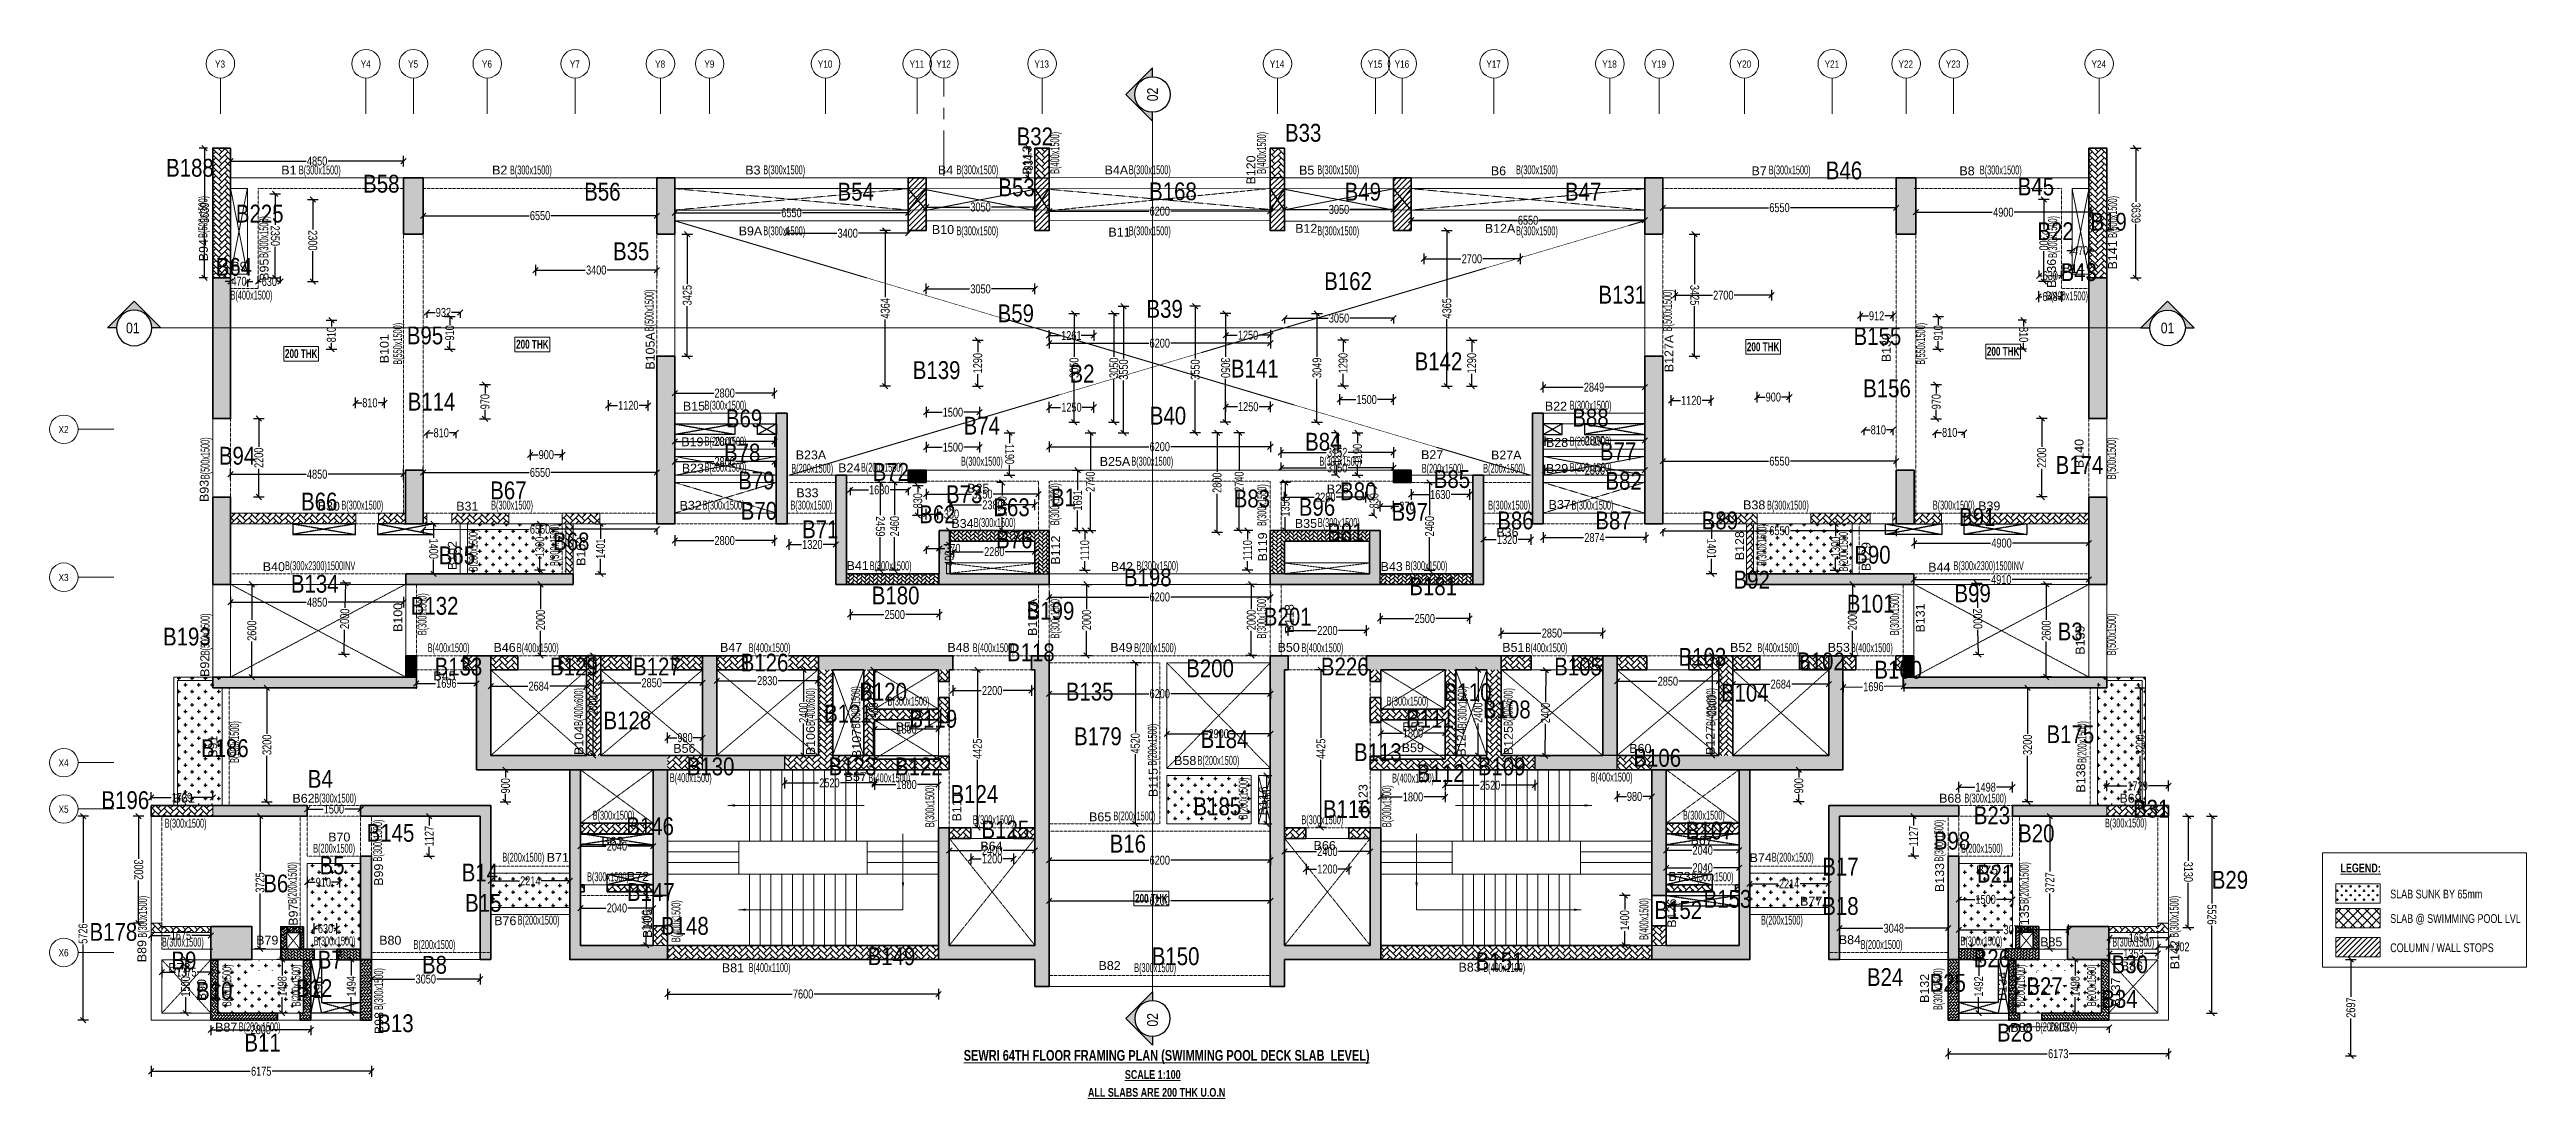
# Model space of a CAD drawing. Header units: millimetres. Extents: x -4 to 69440, y 27 to 29451.
import ezdxf
from ezdxf.enums import TextEntityAlignment as Align

# ---------------------------------------------------------------- set-up
doc = ezdxf.new("R2010")
doc.units = ezdxf.units.MM
for name, pattern in [('ACAD_ISO04W100', [30, 24, -3, 0, -3]), ('Grid Line', [2222.5, 1270, -317.5, 317.5, -317.5]), ('HIDDEN', [0.375, 0.25, -0.125])]:
    doc.linetypes.add(name, pattern=pattern)
for name, color, linetype, lineweight in [('A-ANNO-DIMS', 8, 'Continuous', 15), ('A-ANNO-TAGS-SECT', 4, 'ACAD_ISO04W100', 25), ('A-DETL-MISC', 35, 'Continuous', 15), ('A-FLOR-IDEN', 11, 'Continuous', 9), ('A-GRIDS', 8, 'Continuous', 9), ('A-HIDD-ABVE', 8, 'HIDDEN', 20), ('G-ANNO-TEXT', 231, 'Continuous', 9), ('S-BEAM', 7, 'Continuous', 18), ('S-BEAM-IDEN', 2, 'Continuous', 9), ('S-COL HATCH', 9, 'Continuous', 0), ('S-COLS', 5, 'Continuous', 35), ('S-GRIDS', 8, 'Continuous', 9), ('S-WALL', 4, 'Continuous', 18)]:
    doc.layers.add(name, color=color, linetype=linetype, lineweight=lineweight)
for name, color, linetype in [('Abhinav working', 6, 'Continuous'), ('Beam Nos', 7, 'Continuous'), ('changes', 7, 'Continuous'), ('CUTOUT', 4, 'Continuous'), ('ENV', 6, 'Continuous'), ('SECTION LINE', 4, 'Continuous'), ('SUNK SLAB', 8, 'Continuous')]:
    doc.layers.add(name, color=color, linetype=linetype)
doc.styles.add('Arial Narrow', font='ARIALN.TTF', dxfattribs={"height": 400})
doc.styles.add('Dim.s & Anno.(Misc.)', font='ARIALN.TTF')
doc.styles.add('SC-BBS1', font='SansSerif')
doc.styles.add('SOBHA', font='swisscl.ttf')
doc.styles.add('Swis721 LtCn BT', font='swisscl.ttf', dxfattribs={"width": 0.9, "height": 233.355162})
doc.styles.add('Swis721 LtCn BT_2', font='swisscl.ttf', dxfattribs={"height": 244.992296})
doc.styles.add('Swis721 LtCn BT_B', font='', dxfattribs={"width": 0.9, "height": 246.918336})
doc.styles.get('Swis721 LtCn BT_B').set_extended_font_data('Swis721 LtCn BT', bold=True)
doc.dimstyles.new('A-GFC-100', dxfattribs={"dimscale": 100, "dimtxt": 1.75, "dimasz": 1.5, "dimexe": 1.5, "dimexo": 0, "dimgap": 1, "dimtad": 1, "dimdsep": 46, "dimtxsty": 'Dim.s & Anno.(Misc.)', "dimblk": 'ARCHTICK', "dimcen": 0, "dimdle": 1.5, "dimclrd": 256, "dimclre": 8, "dimclrt": 6, "dimazin": 2, "dimtfac": 1, "dimtix": 1, "dimtmove": 2, "dimatfit": 3, "dimfxl": 1, "dimtolj": 1, "dimlwd": -1, "dimlwe": 9, "dimarcsym": 0})
doc.dimstyles.new('S-100', dxfattribs={"dimscale": 100, "dimtxt": 2.5, "dimasz": 1.5, "dimexe": 1.5, "dimexo": 1.5, "dimgap": 0.1, "dimtad": 0, "dimdec": 0, "dimrnd": 0.0005, "dimzin": 0, "dimdsep": 46, "dimtxsty": 'SOBHA', "dimblk": 'OBLIQUE', "dimcen": 0.09, "dimclrd": 8, "dimclre": 8, "dimclrt": 6, "dimadec": 0, "dimazin": 0, "dimtfac": 1, "dimtdec": 0, "dimtofl": 0, "dimtmove": 0, "dimatfit": 3, "dimfxl": 1.5, "dimfxlon": 1, "dimtolj": 1, "dimtzin": 0, "dimlwd": -1, "dimlwe": -1, "dimarcsym": 0})
pattern_1 = [(315, (-31091886.604, 20694843.886), (84.85281374, -1e-14), [180, -60]), (45, (-31091844.18, 20694801.46), (84.85281374, -2e-14), [180, -60])]
pattern_2 = [(45, (-31789949.04, 20738732.18), (0, 169.7056275), [360, -120]), (135, (-31789864.19, 20738817.03), (1e-14, 169.7056275), [360, -120])]
pattern_3 = [(45, (-31789949.04, 20738732.18), (0, 113.13708499), [240, -80]), (135, (-31789892.47, 20738788.75), (9e-15, 113.13708499), [240, -80])]
pattern_4 = [(45, (-31789949.04, 20686803.18), (0, 169.7056275), [360, -120]), (135, (-31789864.19, 20686888.03), (1e-14, 169.7056275), [360, -120])]
pattern_5 = [(45, (-31789949.05, 20548487.89), (-75.1300955, 75.1300955), [])]
pattern_6 = [(45, (-31789949.04, 20639014.18), (0, 169.7056275), [360, -120]), (135, (-31789864.19, 20639099.03), (1e-14, 169.7056275), [360, -120])]
pattern_7 = [(0, (-31349615.45, 21120379.5), (187.5, 187.5), [93.75, -281.25]), (90, (-31349568.57, 21120332.62), (-187.5, 187.5), [93.75, -281.25])]
pattern_8 = [(0, (-31349607.12, 21120379.5), (187.5, 187.5), [93.75, -281.25]), (90, (-31349560.25, 21120332.62), (-187.5, 187.5), [93.75, -281.25])]
pattern_9 = [(45, (-31606439.54, 20755803.97), (0, 169.7056275), [360, -120]), (135, (-31606354.69, 20755888.83), (1e-14, 169.7056275), [360, -120])]
pattern_10 = [(45, (-31789949.05, 20548487.89), (0, 169.7056275), [360, -120]), (135, (-31789864.2, 20548572.74), (1e-14, 169.7056275), [360, -120])]

msp = doc.modelspace()

# ---------------------------------------------------------------- texts
at = {"layer": 'A-FLOR-IDEN', "color": 1, "char_height": 246.92, "width": 1155, "attachment_point": 2, "line_spacing_factor": 0.964267, "style": 'Swis721 LtCn BT_B'}
for insert in [(7052.5, 21043.8), (13533, 21307.3), (48038.9, 21235.3), (54767.9, 21108.3), (30885.5, 5764.6)]:
    msp.add_mtext('200 THK', dxfattribs=dict(at, insert=insert))
at = {"layer": 'Abhinav working', "char_height": 500, "attachment_point": 1, "style": 'Dim.s & Anno.(Misc.)'}
for s, insert in [('B32', (27110.6, 27264.1, 0)), ('B33', (34634, 27365.5, 0)), ('B188', (3264, 26383.1, 0)), ('B58', (8787.9, 25936.2, 0)), ('B56', (14985.8, 25712.8, 0)), ('B54', (22088.6, 25712.8, 0)), ('B53', (26599.7, 25833.2, 0)), ('B168', (30823.8, 25723, 0)), ('B49', (36306.6, 25712.8, 0)), ('B47', (42485, 25712.8, 0)), ('B46', (49796.1, 26309.1, 0)), ('B45', (55178.5, 25857.9, 0)), ('B225', (5219.9, 25098.4)), ('B22', (55726.5, 24603.8, 0)), ('B19', (57215.6, 24869.7, 0)), ('B64', (4656.1, 23604.8, 0)), ('B35', (15794.2, 24041.4, 0)), ('B162', (35732.2, 23205.2, 0)), ('B43', (56376.5, 23456.2, 0)), ('B59', (26577.2, 22300.9, 0)), ('B39', (30750.7, 22426, 0)), ('B131', (43421.2, 22822.7, 0)), ('B95', (10013.4, 21681.1, 0)), ('B155^I', (50575.3, 21660.6, 0)), ('B142', (38268.4, 20954.4, 0)), ('B139', (24198.2, 20708.4, 0)), ('B2', (28592.3, 20610.4, 0)), ('B141', (33118.4, 20750.5, 0)), ('B156^I', (50843.5, 20198.6, 0)), ('B114', (10037.1, 19823, 0)), ('B69', (18958, 19355.3, 0)), ('B74', (25623.3, 19147.8, 0)), ('B40', (30843.4, 19430.9, 0)), ('B88', (42689.1, 19374.8, 0)), ('B94', (4742.9, 18306.3, 0)), ('B78', (18905.8, 18395.4, 0)), ('B84', (35198, 18698.9, 0)), ('B77', (43463.3, 18429.4, 0)), ('B79', (19302.6, 17612.9, 0)), ('B72', (23075.5, 17852.2, 0)), ('B85', (38805.5, 17652.2, 0)), ('B82', (43618.1, 17602.6, 0)), ('B174', (56239.1, 18047.6, 0)), ('B66', (7048.4, 17020.8, 0)), ('B67', (12351.3, 17334.2, 0)), ('B70', (19373.3, 16761.9, 0)), ('B62', (24379.1, 16663.8, 0)), ('B73', (25129.4, 17227.2, 0)), ('B63', (26458.2, 16860.9, 0)), ('B1', (28072.1, 17136.7, 0)), ('B83', (33197, 17105.7, 0)), ('B96', (35021.8, 16871.8, 0)), ('B80', (36179, 17308.9, 0)), ('B97', (37620.8, 16732.2, 0)), ('B71', (21096.7, 16243.2, 0)), ('B81', (35818.6, 16159.5, 0)), ('B86', (40585.3, 16492.2, 0)), ('B87', (43334.8, 16492.2, 0)), ('B89', (46318, 16492.2, 0)), ('B91', (53530.5, 16588.3, 0)), ('B65', (10908.1, 15511.5, 0)), ('B68', (14114, 15902.4, 0)), ('B76', (26533.1, 15958.9, 0)), ('B90', (50594.5, 15529, 0)), ('B134', (6762.3, 14714.4, 0)), ('B198^I', (30117.1, 14893.3, 0)), ('B181', (38120, 14644.7, 0)), ('B92', (47209.1, 14830.2, 0)), ('B132', (10123.1, 14095.5, 0)), ('B180', (23048.4, 14388.8, 0)), ('B199', (27390.5, 13958.2, 0)), ('B101', (50387.7, 14155.8, 0)), ('B99', (53404.2, 14448.9, 0)), ('B193', (3177.7, 13233.5, 0)), ('B201', (34040.5, 13792.2, 0)), ('B3', (56297.5, 13376.3, 0)), ('B126', (19373.6, 12504.4, 0)), ('B118', (26840.2, 12792.2, 0)), ('B103', (45668, 12664.5, 0)), ('B102', (48990.8, 12538.3, 0)), ('B133', (10791.7, 12392.2, 0)), ('B129', (14030.9, 12392.2, 0)), ('B127', (16356.6, 12392.2, 0)), ('B200^I', (31864, 12342.2, 0)), ('B226', (35640.5, 12392.2, 0)), ('B105', (42182.2, 12392.2, 0)), ('B100', (51157.9, 12303.5, 0)), ('B120', (22698.6, 11687.3, 0)), ('B135', (28489.7, 11688.9, 0)), ('B110', (39088.1, 11673.1, 0)), ('B108', (40184.8, 11190.4, 0)), ('B104', (46856, 11660, 0)), ('B128', (15526, 10881.6, 0)), ('B121', (21712, 11073.2, 0)), ('B119', (24105.8, 10927.7, 0)), ('B179', (28720.4, 10437.3, 0)), ('B111', (38030.6, 10929.5, 0)), ('B175', (55983.9, 10494.9, 0)), ('B186', (4241, 10103.5, 0)), ('B184^I', (32269.6, 10356.3, 0)), ('B113', (36568.4, 9990.3, 0)), ('B106', (44401.6, 9833.8, 0)), ('B4', (7236.6, 9241.5, 0)), ('B130', (17861.1, 9592.2, 0)), ('B123', (21840.5, 9592.2, 0)), ('B122', (23702, 9592.2, 0)), ('B112', (38330.9, 9403.3, 0)), ('B109', (40040.5, 9592.2, 0)), ('B196', (1452.2, 8646, 0)), ('B124', (25256.1, 8818.5, 0)), ('B185^I', (32066.8, 8471.7, 0)), ('B116', (35697.8, 8394.5, 0)), ('B31', (58408.8, 8406, 0)), ('B145', (8886.2, 7728.5, 0)), ('B146', (16165.1, 7914.6, 0)), ('B125', (26124.3, 7824.6, 0)), ('B107', (45868.7, 7792.2, 0)), ('B23', (53945.8, 8220.7, 0)), ('B20', (55188.3, 7715.3, 0)), ('B16', (29719.6, 7424.6, 0)), ('B98', (52826.5, 7507.2, 0)), ('B6', (5988.3, 6310, 0)), ('B5', (7566.9, 6815.4, 0)), ('B14', (11551.9, 6614.4, 0)), ('B17', (49697, 6780.8, 0)), ('B21', (54033.7, 6583.6, 0)), ('B29', (60618.2, 6410.3)), ('B15', (11647.8, 5763.7, 0)), ('B147', (16184.8, 6067, 0)), ('B152', (44991.8, 5563.3, 0)), ('B153', (46369.8, 5876.2, 0)), ('B18', (49697, 5676.5, 0)), ('B178', (1117.4, 4949.8, 0)), ('B148', (17140.5, 5119.3, 0)), ('B7', (7517.8, 4169.1, 0)), ('B149', (22931.8, 4267, 0)), ('B150', (30897.8, 4267, 0)), ('B26', (53943.6, 4208.6, 0)), ('B9', (3413.8, 4148.7, 0)), ('B8', (10438.8, 4027.2, 0)), ('B151', (39980.9, 4123.8, 0)), ('B24', (50949.5, 3682, 0)), ('B25', (52704.7, 3522.3, 0)), ('B30', (57809.9, 4040.8, 0)), ('B10', (4105.7, 3298.5, 0)), ('B12', (6905.6, 3371.1, 0)), ('B27', (55416.5, 3426.1, 0)), ('B34', (57519, 3069.2, 0)), ('B13', (9184.8, 2388, 0)), ('B28', (54595.2, 2124.6, 0)), ('B11', (5459.5, 1843.8, 0))]:
    msp.add_mtext_dynamic_manual_height_columns(s, width=21149.247, gutter_width=5423.5, heights=[0], dxfattribs=dict(at, insert=insert))
at = {"layer": 'Beam Nos', "style": 'SC-BBS1'}
for s, p in [('B113', (27601.5, 26348.1)), ('B120', (33879.2, 26071.9, 0)), ('B94', (4510, 23822.2, 0)), ('B141', (58034.6, 23690.6)), ('B95', (6213, 23274.6)), ('B136', (56325.1, 23171.4)), ('B101', (9581.6, 21057.9, 0)), ('B105A', (17035, 20994.5)), ('B127A', (45599.5, 20923.8)), ('B130', (51691.3, 21088.2)), ('B140', (57098.1, 18118.6)), ('B93', (4532.5, 17069.2, 0)), ('B102', (11489, 15254.1, 0)), ('B103', (15096.6, 15374.6)), ('B112', (28400.5, 15409)), ('B119', (34206.2, 15497.6, 0)), ('B128', (47580.8, 15534.1)), ('B129', (51125, 15226.1)), ('B100', (9961.5, 13521.1, 0)), ('B112A', (27753.7, 13526.1, 0)), ('B131', (52645.6, 13505.5, 0)), ('B118', (34955.6, 13487.8, 0)), ('B139', (57126.1, 12883.6)), ('B92', (4547.5, 12163.2, 0)), ('B104', (15038.6, 10072.6)), ('B106', (21531.2, 10064.6)), ('B124', (39775.5, 10026.1)), ('B125', (41096.5, 10066.1)), ('B127', (46757.8, 10072.6)), ('B91', (4773.9, 9893.8)), ('B107', (22822.8, 9986.1)), ('B115', (31140.2, 8889.4)), ('B138', (57145, 9015.6)), ('B111', (25631, 8206.6)), ('B116', (34224.6, 8376.1)), ('B123', (37022.8, 8435)), ('B99', (9422.5, 6303.1, 0)), ('B133', (53187.3, 6226)), ('B126', (45675.5, 5224.1)), ('B97', (7029, 5182.8, 0)), ('B105', (16961.2, 4937.6)), ('B135', (55567.8, 5062.5)), ('B89', (2784.5, 4161.1)), ('B142', (59779.6, 4057.6)), ('B132', (52765.8, 3116)), ('B134', (54940.5, 3172.5)), ('B90', (4459.5, 3068.2)), ('B96', (7727.1, 3131.8)), ('B137', (58120.5, 3011.1)), ('B98', (9433, 2142.6, 0))]:
    msp.add_text(s, height=250, rotation=90, dxfattribs=at).set_placement(p, align=Align.BOTTOM_CENTER)
for s, p in [('B1', (6707.5, 25870.1)), ('B2', (12618.5, 25870.1)), ('B3', (19715.2, 25870.1)), ('B4', (25116, 25871.7)), ('B4A', (29905.8, 25871.7)), ('B5', (35241.7, 25864.1)), ('B6', (40619.5, 25847.6, 0)), ('B7', (47928, 25847.6, 0)), ('B8', (53756, 25847.6)), ('B9A', (19647.1, 24161.2)), ('B10', (25046.3, 24201.7)), ('B11', (29994, 24128.9)), ('B12', (35229.7, 24234.2)), ('B12A', (40663.5, 24234.2)), ('B9', (5308.5, 23170.4)), ('B14', (56740, 23111.1)), ('B15', (18064.5, 19247.6, 0)), ('B22', (42231.5, 19247.8, 0)), ('B19', (18018.5, 18246.6)), ('B23A', (21343.3, 17878.5, 0)), ('B27', (38760.3, 17885.1, 0)), ('B27A', (40837.3, 17876.8, 0)), ('B28', (42262.3, 18228.7, 0)), ('B23', (18033.8, 17509.3, 0)), ('B24', (22418.2, 17516.6)), ('B25A', (29867.5, 17695.9, 0)), ('B29', (42262.3, 17498.7, 0)), ('B30', (7827.1, 16443.7)), ('B31', (11709.4, 16440.3)), ('B32', (17970.4, 16465.3)), ('B33', (21244.8, 16815.7, 0)), ('B25', (26035.7, 16944.2, 0)), ('B26', (36115.4, 16923.7, 0)), ('B37', (42335.5, 16487.6)), ('B38', (47789.5, 16477.6)), ('B39', (54379.2, 16448.7)), ('B34', (25592.4, 15956.7)), ('B35', (35221.5, 15957.6)), ('B36', (40870.5, 15707.6)), ('B40', (6285.7, 14744.3, 0)), ('B41', (22652.6, 14774.2)), ('B42', (30062, 14747.6)), ('B43', (37624.5, 14747.6)), ('B44', (52979, 14731.2)), ('B46', (12754, 12479.6)), ('B47', (19105, 12480.6)), ('B48', (25480.5, 12480.6)), ('B49', (30048, 12480.6)), ('B50', (34737, 12480.6)), ('B51', (41036, 12480.6)), ('B52', (47422.1, 12480.6)), ('B53', (50160, 12480.6)), ('B45', (11067.5, 11681.1)), ('B54', (24031.2, 10253.5)), ('B55', (38231.2, 10253.5)), ('B56', (17795, 9647.6)), ('B59', (38216.6, 9666.8, 0)), ('B60', (44597.5, 9647.6)), ('B57', (22597.7, 8855.4)), ('B58', (31836.7, 9306.8, 0)), ('B61', (3758.5, 8247.6)), ('B62', (7116.5, 8247.3)), ('B68', (53283.7, 8249.5)), ('B69', (58341.2, 8249.5)), ('B65', (29451.2, 7727)), ('B70', (8119.4, 7161.5)), ('B63', (15777, 7040.2)), ('B64', (26405.2, 6906.5)), ('B66', (35747.2, 6922)), ('B67', (46314.2, 7067)), ('B71', (14247, 6591.1)), ('B72', (16495.4, 6057.1)), ('B73', (45694.7, 6057.1)), ('B74', (47971.2, 6582.2)), ('B75', (54316.2, 6237.1, 0)), ('B77', (49385.1, 5359.3)), ('B76', (12773.7, 4813.6)), ('B79', (6100.5, 4269.1)), ('B80', (9549.3, 4265.5)), ('B84', (50471.5, 4281.5, 0)), ('B85', (56116.5, 4219.6, 0)), ('B78', (3633.7, 3500.7)), ('B81', (19157, 3491.4)), ('B82', (29716.9, 3556.2)), ('B83', (39809.5, 3510.5, 0)), ('B86', (58379, 3544.6, 0)), ('B87', (4949, 1825.9)), ('B88', (55282, 1820.9))]:
    msp.add_text(s, height=250, dxfattribs=at).set_placement(p, align=Align.BOTTOM_CENTER)
at = {"layer": 'G-ANNO-TEXT', "color": 7, "char_height": 244.992, "attachment_point": 1, "line_spacing_factor": 0.971848, "style": 'Swis721 LtCn BT_2'}
for s, insert, width in [('\\fSwis721 LtCn BT|b1|i0|c0|p34|;\\LLEGEND:', (64225.2, 6617.3), 1299), ('SLAB SUNK BY 65mm', (65621.1, 5884.2), 3845.238), ('SLAB @ SWIMMING POOL LVL', (65621.1, 5196.7), 3845.238), ('COLUMN / WALL STOPS', (65621.1, 4378.8), 3845.238)]:
    msp.add_mtext(s, dxfattribs=dict(at, insert=insert, width=width))
at = {"layer": 'G-ANNO-TEXT', "color": 6, "insert": (25626.9, 1387.3), "char_height": 300, "width": 13985.28, "attachment_point": 1, "line_spacing_factor": 0.971848, "style": 'Swis721 LtCn BT_2'}
msp.add_mtext('{\\fSwis721 LtCn BT|b1|i0|c0|p34;\\LSEWRI 64TH FLOOR FRAMING PLAN (SWIMMING POOL DECK SLAB  LEVEL)}', dxfattribs=at)
at = {"layer": 'G-ANNO-TEXT', "color": 1, "char_height": 244.992, "attachment_point": 1, "line_spacing_factor": 0.971848, "style": 'Swis721 LtCn BT_2'}
for s, insert, width in [('{\\fSwis721 LtCn BT|b1|i0|c0|p34;\\LSCALE 1:100}', (30144.4, 822.1), 1551.037), ('{\\fSwis721 LtCn BT|b1|i0|c0|p34;\\LALL SLABS ARE 200 THK U.O.N}', (29110.1, 321.3), 3728.693)]:
    msp.add_mtext(s, dxfattribs=dict(at, insert=insert, width=width))
at = {"layer": 'S-BEAM-IDEN', "style": 'Swis721 LtCn BT', "width": 0.8}
for s, rotation, p in [('B(400x1500)', 90, (28303.2, 25964.9)), ('B(400x1500)', 90, (34101.1, 25964.9)), ('B(300x1500)', 360, (6985, 25947, 0)), ('B(300x1500)', 360, (12904.3, 25947, 0)), ('B(300x1500)', 360, (20006.6, 25952.1, 0)), ('B(300x1500)', 360, (25422.6, 25952.1, 0)), ('B(300x1500)', 360, (30257.1, 25952.1, 0)), ('B(300x1500)', 360, (35538.9, 25952.1, 0)), ('B(300x1500)', 360, (41110.9, 25952.1, 0)), ('B(500x1500)', 90, (4421.8, 24167.8, 0)), ('B(500x1500)', 90, (57961.9, 24167.8, 0)), ('B(300x1500)', 90, (6129.7, 23605.9)), ('B(300x1500)', 360, (20006.6, 24239.9, 0)), ('B(300x1500)', 360, (25422.6, 24239.9, 0)), ('B(300x1500)', 360, (30257.1, 24239.9, 0)), ('B(300x1500)', 360, (35538.9, 24239.9, 0)), ('B(300x1500)', 360, (41110.9, 24239.9, 0)), ('B(300x1500)', 90, (56282.6, 23605.9)), ('B(400x1500)', 360, (5070.3, 22438)), ('B(500x1500)', 90, (16931.5, 21547.7, 0)), ('B(500x1500)', 90, (45480.8, 21547.7, 0)), ('B(400x1500)', 360, (55973.8, 22415.5)), ('B(550x1500)', 90, (9881.5, 20608.2)), ('B(550x1500)', 90, (52580.8, 20608.2)), ('B(300x1500)', 360, (18360.3, 19347)), ('B(500x1500)', 90, (4481.5, 17397.7)), ('B(200x1500)', 360, (18360.3, 18337, 0)), ('B(500x1500)', 90, (57930.8, 17397.7)), ('B(200x1500)', 360, (18360.3, 17607, 0)), ('B(200x1500)', 360, (20793, 17578.5)), ('B(200x1500)', 360, (22745.2, 17607)), ('B(300x1500)', 360, (8178.8, 16547)), ('B(300x1500)', 360, (12376.5, 16547)), ('B(300x1500)', 360, (18306.3, 16547)), ('B(300x1500)', 360, (20768.4, 16547)), ('B(300x1500)', 90, (28303.2, 16110.3)), ('B(300x1500)', 90, (34109.1, 16083.2)), ('B(200x1500)', 90, (11997.9, 14811.9)), ('B(300x1500)', 90, (14281.5, 14963.4, 0)), ('B(300x1500)', 360, (25908.1, 16057, 0)), ('B(300x1500)', 360, (35555, 16057, 0)), ('B(300x1500)', 90, (48130.8, 14963.4, 0)), ('B(200x1500)', 90, (50414.4, 14811.9)), ('B(300x2300)1500INV', 360, (6597.8, 14847.1, 0)), ('B(300x1500)', 360, (22990.7, 14847, 0)), ('B(300x1500)', 360, (38013.7, 14847, 0)), ('B(300x2300)1500INV', 360, (53376, 14847.1, 0)), ('B(300x1500)', 90, (10564.5, 13023.5)), ('B(300x1500)', 90, (28310.4, 12930.1)), ('B(300x1500)', 90, (34101.9, 12930.1)), ('B(300x1500)', 90, (51847.8, 13023.5)), ('B(500x1500)', 90, (4481.5, 12459.8)), ('B(500x1500)', 90, (57930.8, 12459.8)), ('B(400x1500)', 360, (10598.6, 12547)), ('B(400x1500)', 360, (13096.2, 12547)), ('B(400x1500)', 360, (19596.2, 12547)), ('B(400x1500)', 360, (25878.3, 12547)), ('B(200x1500)', 360, (30406.2, 12547)), ('B(400x600)', 90, (14954.7, 10478.4, 0)), ('B(400x600)', 90, (21454.7, 10478.4, 0)), ('B(300x1500)', 90, (22724.7, 10415.7, 0)), ('B(300x1500)', 360, (23491.2, 11047, 0)), ('B(300x1500)', 90, (39726.7, 10415.7, 0)), ('B(400x600)', 90, (41017.3, 10478.4, 0)), ('B(400x600)', 90, (46699.2, 10478.4, 0)), ('B(200x1500)', 90, (5307.5, 9439.1)), ('B(200x1500)', 90, (31039.5, 9363.2)), ('B(200x1500)', 90, (57104.8, 9439.1)), ('B(400x1500)', 360, (17386.4, 8900.9)), ('B(400x1500)', 360, (22952.3, 8895.7)), ('B(200x1500)', 360, (32181.2, 9387)), ('B(400x1500)', 360, (37636.8, 8890.6)), ('B(400x1500)', 360, (43202.7, 8919.4)), ('B(300x1500)', 360, (7418.7, 8328.3)), ('B(300x1500)', 90, (24801.4, 7637.8)), ('B(200x1500)', 90, (33584.6, 7856.1)), ('B(300x1500)', 90, (37610.9, 7637.8)), ('B(300x1500)', 90, (9319, 6674.2)), ('B(300x1500)', 360, (15223.9, 7847)), ('B(300x1500)', 360, (25880.5, 7721.8)), ('B(200x1500)', 360, (29823, 7827)), ('B(300x1500)', 360, (45789.9, 7847)), ('B(300x1500)', 90, (53093.3, 6674.2)), ('B(200x1500)', 360, (7388.8, 6919.6)), ('B(200x1500)', 90, (6927.1, 5485)), ('B(200x1500)', 360, (12691.5, 6668.2)), ('B(300x1500)', 360, (15065.9, 6121.8)), ('B(200x1500)', 90, (55485.2, 5485)), ('B(300x1500)', 90, (2725.8, 4537)), ('B(400x1500)', 90, (17684, 4412.6)), ('B(400x1500)', 90, (44822.7, 4475.1)), ('B(300x1500)', 90, (59686.5, 4537)), ('B(200x1500)', 360, (13119.8, 4905.2)), ('B(300x1500)', 360, (3147.1, 4289)), ('B(300x1500)', 360, (7401.2, 4319.6)), ('B(200x1500)', 360, (10200.8, 4221.8)), ('B(200x1500)', 90, (5093.4, 2613.8)), ('B(200x1500)', 90, (7034.3, 2606.9)), ('B(300x1500)', 90, (9348, 2508.5)), ('B(400x1100)', 360, (19596.1, 3574.5, 0)), ('B(300x1500)', 360, (30406.2, 3571.8)), ('B(400x1100)', 360, (40192.4, 3574.5, 0)), ('B(300x1500)', 90, (53064.3, 2508.5)), ('B(200x1500)', 90, (55378, 2606.9)), ('B(200x1500)', 90, (57373.2, 2613.8)), ('B(200x1500)', 360, (5300.1, 1912))]:
    msp.add_text(s, height=250, rotation=rotation, dxfattribs=at).set_placement(p)
for s, p in [('B(300x1500)', (48195.6, 25947, 0)), ('B(300x1500)', (54114.9, 25947, 0)), ('B(300x1500)', (42614.3, 19347)), ('B(200x1500)', (42614.3, 18337, 0)), ('B(300x1500)', (25549.6, 17776)), ('B(300x1500)', (30326.1, 17776)), ('B(300x1500)', (35598.4, 17776)), ('B(200x1500)', (38467.9, 17578.5)), ('B(200x1500)', (40189.9, 17578.5)), ('B(200x1500)', (42614.3, 17607, 0)), ('B(300x1500)', (40331.5, 16547)), ('B(300x1500)', (42668.3, 16547)), ('B(300x1500)', (48145.7, 16547)), ('B(300x1500)', (52795.8, 16547)), ('B(300x1500)', (30469.6, 14847)), ('B(400x1500)', (35096.3, 12547)), ('B(400x1500)', (41378.4, 12547)), ('B(400x1500)', (47878.4, 12547)), ('B(400x1500)', (50501.3, 12547)), ('B(300x1500)', (37483.4, 11047, 0)), ('B(300x1500)', (53681.2, 8328.3)), ('B(300x1500)', (3224.6, 7624)), ('B(300x1500)', (35094.1, 7721.8)), ('B(300x1500)', (57621.3, 7629.7)), ('B(200x1500)', (53585.8, 6919.6)), ('B(300x1500)', (46034, 6121.8)), ('B(200x1500)', (48283.1, 6668.2)), ('B(200x1500)', (47980.1, 4905.2)), ('B(200x1500)', (50773.8, 4221.8)), ('B(300x1500)', (53573.4, 4319.6)), ('B(300x1500)', (57827.5, 4289)), ('B(200x1500)', (55674.5, 1912))]:
    msp.add_text(s, height=250, dxfattribs=at).set_placement(p)

# ---------------------------------------------------------------- blocks, each defined once
blk = doc.blocks.new('A$C6614787e')
at = {"layer": 'S-COL HATCH'}
h = blk.add_hatch(dxfattribs=at)
h.set_pattern_fill('AR-HBONE', color=256, scale=15)
h.set_pattern_definition([(45, (-31102020.92, 20625022.12), (0, 84.85281374), [180, -60]), (135, (-31101978.495, 20625064.55), (7e-15, 84.85281374), [180, -60])])
h.paths.add_polyline_path([(2600, 2625), (1960, 2625), (1960, 2000), (2120, 2000), (2120, 2466), (2600, 2466)])
h = blk.add_hatch(dxfattribs=at)
h.set_pattern_fill('AR-HBONE', color=256, scale=15)
h.set_pattern_definition([(45, (0, 0), (0, 84.8528), [180, -60]), (135, (42.426, 42.426), (7e-15, 84.8528), [180, -60])])
h.paths.add_polyline_path([(2600, 2466), (2500, 2466), (2500, 2000), (2600, 2000)])
h = blk.add_hatch(dxfattribs=at)
h.set_pattern_fill('AR-HBONE', color=256, scale=15, angle=-90)
h.set_pattern_definition(pattern_1)
edge = h.paths.add_edge_path()
edge.add_line((200, 1700), (200, 200))
edge.add_line((200, 200), (1870, 200))
edge.add_line((1870, 200), (1870, 0))
edge.add_line((1870, 0), (0, 0))
edge.add_line((0, 0), (0, 1700))
edge.add_line((0, 1700), (200, 1700))
h = blk.add_hatch(dxfattribs=at)
h.set_pattern_fill('AR-HBONE', color=256, scale=15)
h.set_pattern_definition([(45, (-31364182.66, 21103765.56), (0, 84.85281374), [180, -60]), (135, (-31364140.23, 21103807.99), (7e-15, 84.85281374), [180, -60])])
h.paths.add_polyline_path([(2900, 1700), (2900, 2000), (1960, 2000), (1960, 1700)])
h = blk.add_hatch(dxfattribs=at)
h.set_pattern_fill('AR-HBONE', color=256, scale=15, angle=-90)
h.set_pattern_definition(pattern_1)
h.paths.add_polyline_path([(2600, 200), (2500, 200), (2500, 0), (2800, 0), (2800, 1700), (2600, 1700)])
h = blk.add_hatch(dxfattribs=at)
h.set_pattern_fill('AR-HBONE', color=256, scale=15)
h.set_pattern_definition([(45, (-31362782.653, 21103765.56), (0, 84.85281374), [180, -60]), (135, (-31362740.227, 21103807.99), (7e-15, 84.85281374), [180, -60])])
h.paths.add_polyline_path([(4200, 1700), (4200, 2000), (3530, 2000), (3530, 1700)])
h = blk.add_hatch(dxfattribs=at)
h.set_pattern_fill('AR-HBONE', color=256, scale=15, angle=-90)
h.set_pattern_definition([(315, (21106265.21, 31371048.637), (84.85281374, -2e-14), [180, -60]), (45, (21106307.64, 31371006.21), (84.85281374, -2e-14), [180, -60])])
h.paths.add_polyline_path([(4200, 0), (4500, 0), (4500, 1700), (4200, 1700)])
at = {"layer": 'S-COLS', "elevation": 0}
for points in [[(2600, 2625), (1960, 2625), (1960, 2000), (2120, 2000), (2120, 2466), (2600, 2466), (2600, 2625)], [(200, 1700), (200, 200), (1870, 200), (1870, 0), (0, 0), (0, 1700), (200, 1700)]]:
    blk.add_lwpolyline(points, dxfattribs=at)
for points in [[(2600, 2466), (2500, 2466), (2500, 2000), (2600, 2000)], [(1960, 2000), (2900, 2000), (2900, 1700), (1960, 1700)], [(2600, 200), (2500, 200), (2500, 0), (2800, 0), (2800, 1700), (2600, 1700)], [(3530, 2000), (4200, 2000), (4200, 1700), (3530, 1700)], [(4500, 0), (4500, 1700), (4200, 1700), (4200, 0)]]:
    blk.add_lwpolyline(points, close=True, dxfattribs=at)
blk = doc.blocks.new('_ARCHTICK')
at = {"color": 0, "linetype": 'ByBlock', "const_width": 0.15}
blk.add_lwpolyline([(-0.5, -0.5), (0.5, 0.5)], dxfattribs=at)
blk = doc.blocks.new('*U11')
blk.add_hatch(color=256).paths.add_polyline_path([(5, 0), (7.5, 0), (0, 7.5), (-7.5, 0), (-5, 0, -0.414214), (0, 5, -0.414214)])
at = {"lineweight": 20, "ltscale": 50}
blk.add_line((-5, 0), (-397.5, 0), dxfattribs=at)
at = {"linetype": 'Continuous'}
blk.add_lwpolyline([(5, 0), (7.5, 0), (0, 7.5), (-7.5, 0), (-5, 0)], dxfattribs=at)
blk.add_circle((0, 0), 5, dxfattribs=at)
at = {"color": 7, "style": 'Dim.s & Anno.(Misc.)'}
blk.add_attdef('SECTION-LETTER', text='', height=3, dxfattribs=at).set_placement((0, 0), align=Align.MIDDLE_CENTER)
blk = doc.blocks.new('*U10')
blk.add_hatch(color=256).paths.add_polyline_path([(5, 0), (7.5, 0), (0, 7.5), (-7.5, 0), (-5, 0, -0.414214), (0, 5, -0.414214)])
at = {"lineweight": 20, "ltscale": 50}
blk.add_line((-5, 0), (-225.54, 0), dxfattribs=at)
at = {"linetype": 'Continuous'}
blk.add_lwpolyline([(5, 0), (7.5, 0), (0, 7.5), (-7.5, 0), (-5, 0)], dxfattribs=at)
blk.add_circle((0, 0), 5, dxfattribs=at)
at = {"color": 7, "style": 'Dim.s & Anno.(Misc.)'}
blk.add_attdef('SECTION-LETTER', text='', height=3, dxfattribs=at).set_placement((0, 0), align=Align.MIDDLE_CENTER)
blk = doc.blocks.new('*U12')
blk.add_hatch(color=256).paths.add_polyline_path([(5, 0), (7.5, 0), (0, 7.5), (-7.5, 0), (-5, 0, -0.414214), (0, 5, -0.414214)])
at = {"lineweight": 20, "ltscale": 50}
blk.add_line((-5, 0), (-97.37, 0), dxfattribs=at)
at = {"linetype": 'Continuous'}
blk.add_lwpolyline([(5, 0), (7.5, 0), (0, 7.5), (-7.5, 0), (-5, 0)], dxfattribs=at)
blk.add_circle((0, 0), 5, dxfattribs=at)
at = {"color": 7, "style": 'Dim.s & Anno.(Misc.)'}
blk.add_attdef('SECTION-LETTER', text='', height=3, dxfattribs=at).set_placement((0, 0), align=Align.MIDDLE_CENTER)
blk = doc.blocks.new('Grid - Type 1 Structural-6743905-11TH FLOOR LVL')
at = {"layer": 'A-GRIDS'}
blk.add_circle((0, 0), 4, dxfattribs=at)
blk = doc.blocks.new('A$Cf2260b48')
at = {"layer": 'S-GRIDS', "linetype": 'Grid Line'}
for p, q in [((-7583, 18003), (-7583, 19003)), ((-3500, 18003), (-3500, 19003)), ((-2170, 18003), (-2170, 19003)), ((-100, 18003), (-100, 19003)), ((2365, 18003), (2365, 19003)), ((4755, 18003), (4755, 19003)), ((6135, 18003), (6135, 19003)), ((9385, 18003), (9385, 19003)), ((11955, 18003), (11955, 19003)), ((12705, 16262), (12705, 19003)), ((15455, 18003), (15455, 19003)), ((22055, 18003), (22055, 19003)), ((24805, 18003), (24805, 19003)), ((25555, 18003), (25555, 19003)), ((28125, 18003), (28125, 19003)), ((31375, 18003), (31375, 19003)), ((32755, 18003), (32755, 19003)), ((35145, 18003), (35145, 19003)), ((37610, 18003), (37610, 19003)), ((39680, 18003), (39680, 19003)), ((41010, 18003), (41010, 19003)), ((45092, 18003), (45092, 19003)), ((-10572, 9150), (-11572, 9150)), ((-10572, 5000), (-11572, 5000)), ((-10572, -200), (-11572, -200)), ((-10572, -1500), (-11572, -1500)), ((-10572, -5525), (-11572, -5525))]:
    blk.add_line(p, q, dxfattribs=at)
at = {"layer": 'A-GRIDS', "xscale": 99.99999999999991, "yscale": 99.99999999999991, "zscale": 99.99999999999991}
for p in [(-7583, 19403), (-3500, 19403), (-2170, 19403), (-100, 19403), (2365, 19403), (4755, 19403), (6135, 19403), (9385, 19403), (11955, 19403), (12705, 19403), (15455, 19403), (22055, 19403), (24805, 19403), (25555, 19403), (28125, 19403), (31375, 19403), (32755, 19403), (35145, 19403), (37610, 19403), (39680, 19403), (41010, 19403), (45092, 19403)]:
    blk.add_blockref('Grid - Type 1 Structural-6743905-11TH FLOOR LVL', p, dxfattribs=at)
at = {"layer": 'A-GRIDS', "xscale": 99.99999999999991, "yscale": 99.99999999999991, "zscale": 99.99999999999991, "rotation": 89.99999999999982}
for p in [(-11972, 9150), (-11972, 5000), (-11972, -200), (-11972, -1500), (-11972, -5525)]:
    blk.add_blockref('Grid - Type 1 Structural-6743905-11TH FLOOR LVL', p, dxfattribs=at)
at = {"layer": 'A-GRIDS', "lineweight": 18, "char_height": 200, "attachment_point": 1, "style": 'Arial Narrow'}
for s, insert, width in [('Y3', (-7732, 19495), 352.74), ('Y4', (-3649, 19495), 352.74), ('Y5', (-2319, 19495), 352.74), ('Y6', (-249, 19495), 352.74), ('Y7', (2216, 19495), 352.74), ('Y8', (4606, 19495), 352.74), ('Y9', (5986, 19495), 352.74), ('Y10', (9170, 19495), 513.08), ('Y11', (11740, 19495), 513.08), ('Y12', (12490, 19495), 513.08), ('Y13', (15240, 19495), 513.08), ('Y14', (21840, 19495), 513.08), ('Y15', (24590, 19495), 513.08), ('Y16', (25340, 19495), 513.08), ('Y17', (27910, 19495), 513.08), ('Y18', (31160, 19495), 513.08), ('Y19', (32540, 19495), 513.08), ('Y20', (34930, 19495), 513.08), ('Y21', (37395, 19495), 513.08), ('Y22', (39465, 19495), 513.08), ('Y23', (40795, 19495), 513.08), ('Y24', (44877, 19495), 513.08), ('X2', (-12119, 9244), 352.74), ('X3', (-12119, 5094), 352.74), ('X4', (-12119, -106), 352.74), ('X5', (-12119, -1406), 352.74), ('X6', (-12119, -5431), 352.74)]:
    blk.add_mtext(s, dxfattribs=dict(at, insert=insert, width=width))
blk = doc.blocks.new('A$Cfa8a0a46')
at = {"layer": 'CUTOUT', "color": 8, "linetype": 'HIDDEN'}
for p, q in [((11520, 3100), (9830, 2800)), ((9830, 3100), (11520, 2811)), ((12680, 3100), (12150, 2800)), ((12150, 3100), (12680, 2800)), ((34180, 3100), (34710, 2800)), ((34710, 3100), (34180, 2800)), ((35340, 3100), (37030, 2800)), ((37030, 3100), (35340, 2811)), ((880, 300), (-875, 1)), ((-875, 299), (880, 0)), ((3080, 300), (1500, 0)), ((3080, 300), (1500, 0)), ((1500, 300), (3080, 0)), ((43780, 300), (45360, 0)), ((43780, 300), (45360, 0)), ((45360, 300), (43780, 0)), ((47725, 300), (45970, 1)), ((45980, 300), (47735, 1)), ((9089, -8405), (7190, -8705)), ((7331, -8405), (9230, -8705)), ((39529, -8405), (37630, -8705)), ((39529, -8405), (37630, -8705)), ((37771, -8405), (39670, -8705)), ((37771, -8405), (39670, -8705)), ((9230, -9525), (7940, -9825)), ((7940, -9525), (9230, -9825)), ((37630, -9525), (38920, -9825)), ((38920, -9525), (37630, -9825)), ((37630, -9525), (38920, -9825)), ((38920, -9525), (37630, -9825)), ((39670, -10125), (37630, -10425)), ((37630, -10125), (39670, -10425)), ((39670, -10125), (37630, -10425)), ((37630, -10125), (39670, -10425)), ((-75, -11925), (-375, -13425)), ((-375, -11925), (-75, -13425)), ((46934, -11925), (47234, -13425)), ((47234, -11925), (46934, -13425)), ((-75, -13125), (1025, -13425)), ((1025, -13125), (-75, -13425)), ((46934, -13125), (45834, -13425)), ((45834, -13125), (46934, -13425))]:
    blk.add_line(p, q, dxfattribs=at)
at = {"layer": 'CUTOUT', "linetype": 'HIDDEN'}
blk.add_line((1500, 300), (3080, 0), dxfattribs=at)
at = {"layer": 'CUTOUT'}
for points in [[(9830, 3100), (11520, 3100), (11520, 2800), (9830, 2800)], [(12150, 3100), (12680, 3100), (12680, 2800), (12150, 2800)], [(34710, 3100), (34180, 3100), (34180, 2800), (34710, 2800)], [(37030, 3100), (35340, 3100), (35340, 2800), (37030, 2800)], [(-880, 0), (880, 0), (880, 300), (-880, 300)], [(1500, 0), (3080, 0), (3080, 300), (1500, 300)], [(45360, 0), (43780, 0), (43780, 300), (45360, 300)], [(47740, 0), (45980, 0), (45980, 300), (47740, 300)], [(7190, -8405), (9230, -8405), (9230, -8705), (7190, -8705)], [(37630, -8705), (39670, -8705), (39670, -8405), (37630, -8405)], [(7940, -9525), (9230, -9525), (9230, -9825), (7940, -9825)], [(37630, -9525), (38920, -9525), (38920, -9825), (37630, -9825)], [(37630, -10125), (39670, -10125), (39670, -10425), (37630, -10425)]]:
    blk.add_lwpolyline(points, close=True, dxfattribs=at)
for points in [[(-375, -11925), (-75, -11925), (-75, -13125), (1025, -13125), (1025, -13425), (-375, -13425), (-375, -11925)], [(47234, -11925), (46934, -11925), (46934, -13125), (45834, -13125), (45834, -13425), (47234, -13425), (47234, -11925)]]:
    blk.add_lwpolyline(points, dxfattribs=at)
at = {"layer": 'S-BEAM'}
blk.add_line((39669, -10125), (37630, -10125), dxfattribs=at)
blk = doc.blocks.new('_OBLIQUE')
at = {"color": 0, "linetype": 'ByBlock'}
blk.add_line((-0.5, -0.5), (0.5, 0.5), dxfattribs=at)
blk = doc.blocks.new('*D229')
at = {"layer": 'Abhinav working', "color": 8, "transparency": 16777216}
for p, q in [((52323, 25035), (52323, 24735)), ((57223, 25035), (57223, 24735)), ((52323, 24885), (54465, 24885)), ((57223, 24885), (55081, 24885))]:
    blk.add_line(p, q, dxfattribs=at)
at = {"layer": 'Defpoints', "color": 0, "transparency": 16777216}
for p in [(52323, 25399), (57223, 25399), (57223, 24885)]:
    blk.add_point(p, dxfattribs=at)
at = {"layer": 'Abhinav working', "color": 8, "transparency": 16777216, "xscale": 150, "yscale": 150, "zscale": 150, "rotation": 180}
blk.add_blockref('_OBLIQUE', (52323, 24885), dxfattribs=at)
at = {"layer": 'Abhinav working', "color": 8, "transparency": 16777216, "xscale": 150, "yscale": 150, "zscale": 150}
blk.add_blockref('_OBLIQUE', (57223, 24885), dxfattribs=at)
at = {"layer": 'Abhinav working', "color": 6, "transparency": 16777216, "insert": (54773, 24885), "char_height": 250, "attachment_point": 5, "style": 'SOBHA'}
blk.add_mtext('\\A1;4900', dxfattribs=at)
blk = doc.blocks.new('*D230')
at = {"layer": 'Abhinav working', "color": 8, "transparency": 16777216}
for p, q in [((45223, 25164), (45223, 24864)), ((45223, 25014), (48191, 25014)), ((51773, 25014), (48805, 25014)), ((51773, 25164), (51773, 24864))]:
    blk.add_line(p, q, dxfattribs=at)
at = {"layer": 'Defpoints', "color": 0, "transparency": 16777216}
for p in [(45223, 25399), (51773, 25399), (51773, 25014)]:
    blk.add_point(p, dxfattribs=at)
at = {"layer": 'Abhinav working', "color": 8, "transparency": 16777216, "xscale": 150, "yscale": 150, "zscale": 150, "rotation": 180}
blk.add_blockref('_OBLIQUE', (45223, 25014), dxfattribs=at)
at = {"layer": 'Abhinav working', "color": 8, "transparency": 16777216, "xscale": 150, "yscale": 150, "zscale": 150}
blk.add_blockref('_OBLIQUE', (51773, 25014), dxfattribs=at)
at = {"layer": 'Abhinav working', "color": 6, "transparency": 16777216, "insert": (48498, 25014), "char_height": 250, "attachment_point": 5, "style": 'SOBHA'}
blk.add_mtext('\\A1;6550', dxfattribs=at)
blk = doc.blocks.new('*D231')
at = {"layer": 'Abhinav working', "color": 8, "transparency": 16777216}
for p, q in [((38173, 24810), (38173, 24510)), ((38173, 24660), (41141, 24660)), ((44723, 24660), (41755, 24660)), ((44723, 24810), (44723, 24510))]:
    blk.add_line(p, q, dxfattribs=at)
at = {"layer": 'Defpoints', "color": 0, "transparency": 16777216}
for p in [(38173, 25399), (44723, 25399, 0), (44723, 24660)]:
    blk.add_point(p, dxfattribs=at)
at = {"layer": 'Abhinav working', "color": 8, "transparency": 16777216, "xscale": 150, "yscale": 150, "zscale": 150, "rotation": 180}
blk.add_blockref('_OBLIQUE', (38173, 24660), dxfattribs=at)
at = {"layer": 'Abhinav working', "color": 8, "transparency": 16777216, "xscale": 150, "yscale": 150, "zscale": 150}
blk.add_blockref('_OBLIQUE', (44723, 24660), dxfattribs=at)
at = {"layer": 'Abhinav working', "color": 6, "transparency": 16777216, "insert": (41448, 24660), "char_height": 250, "attachment_point": 5, "style": 'SOBHA'}
blk.add_mtext('\\A1;6550', dxfattribs=at)
blk = doc.blocks.new('*D232')
at = {"layer": 'Abhinav working', "color": 8, "transparency": 16777216}
for p, q in [((34623, 25114), (34623, 24814)), ((37673, 25114), (37673, 24814)), ((34623, 24964), (35841, 24964)), ((37673, 24964), (36455, 24964))]:
    blk.add_line(p, q, dxfattribs=at)
at = {"layer": 'Defpoints', "color": 0, "transparency": 16777216}
for p in [(34623, 25399), (37673, 25399), (37673, 24964)]:
    blk.add_point(p, dxfattribs=at)
at = {"layer": 'Abhinav working', "color": 8, "transparency": 16777216, "xscale": 150, "yscale": 150, "zscale": 150}
for p, rotation in [((34623, 24964), 180.0001394134998), ((37673, 24964), 0.0001394134998965)]:
    blk.add_blockref('_OBLIQUE', p, dxfattribs=dict(at, rotation=rotation))
at = {"layer": 'Abhinav working', "color": 6, "transparency": 16777216, "insert": (36148, 24964), "char_height": 250, "attachment_point": 5, "rotation": 0.00014, "style": 'SOBHA'}
blk.add_mtext('\\A1;3050', dxfattribs=at)
blk = doc.blocks.new('*D233')
at = {"layer": 'Abhinav working', "color": 8, "transparency": 16777216}
for p, q in [((28023, 25064), (28023, 24764)), ((34223, 25064), (34223, 24764)), ((28023, 24914), (30816, 24914)), ((34223, 24914), (31430, 24914))]:
    blk.add_line(p, q, dxfattribs=at)
at = {"layer": 'Defpoints', "color": 0, "transparency": 16777216}
for p in [(28023, 25399), (34223, 25399), (34223, 24914)]:
    blk.add_point(p, dxfattribs=at)
at = {"layer": 'Abhinav working', "color": 8, "transparency": 16777216, "xscale": 150, "yscale": 150, "zscale": 150}
for p, rotation in [((28023, 24914), 180.0001394135119), ((34223, 24914), 0.0001394135119062)]:
    blk.add_blockref('_OBLIQUE', p, dxfattribs=dict(at, rotation=rotation))
at = {"layer": 'Abhinav working', "color": 6, "transparency": 16777216, "insert": (31123, 24914), "char_height": 250, "attachment_point": 5, "rotation": 0.00014, "style": 'SOBHA'}
blk.add_mtext('\\A1;6200', dxfattribs=at)
blk = doc.blocks.new('*D234')
at = {"layer": 'Abhinav working', "color": 8, "transparency": 16777216}
for p, q in [((24573, 25182), (24573, 24882)), ((24573, 25032), (25791, 25032)), ((27623, 25032), (26405, 25032)), ((27623, 25182), (27623, 24882))]:
    blk.add_line(p, q, dxfattribs=at)
at = {"layer": 'Defpoints', "color": 0, "transparency": 16777216}
for p in [(24573, 25399), (27623, 25399), (27623, 25032)]:
    blk.add_point(p, dxfattribs=at)
at = {"layer": 'Abhinav working', "color": 8, "transparency": 16777216, "xscale": 150, "yscale": 150, "zscale": 150}
for p, rotation in [((24573, 25032), 179.9998605865203), ((27623, 25032), 359.9998605865204)]:
    blk.add_blockref('_OBLIQUE', p, dxfattribs=dict(at, rotation=rotation))
at = {"layer": 'Abhinav working', "color": 6, "transparency": 16777216, "insert": (26098, 25032), "char_height": 250, "attachment_point": 5, "rotation": 359.99986, "style": 'SOBHA'}
blk.add_mtext('\\A1;3050', dxfattribs=at)
blk = doc.blocks.new('*D235')
at = {"layer": 'Abhinav working', "color": 8, "transparency": 16777216}
for p, q in [((17523, 25021), (17523, 24721)), ((24073, 25021), (24073, 24721)), ((17523, 24871), (20491, 24871)), ((24073, 24871), (21105, 24871))]:
    blk.add_line(p, q, dxfattribs=at)
at = {"layer": 'Defpoints', "color": 0, "transparency": 16777216}
for p in [(17523, 25399), (24073, 25399), (24073, 24871)]:
    blk.add_point(p, dxfattribs=at)
at = {"layer": 'Abhinav working', "color": 8, "transparency": 16777216, "xscale": 150, "yscale": 150, "zscale": 150, "rotation": 180}
blk.add_blockref('_OBLIQUE', (17523, 24871), dxfattribs=at)
at = {"layer": 'Abhinav working', "color": 8, "transparency": 16777216, "xscale": 150, "yscale": 150, "zscale": 150}
blk.add_blockref('_OBLIQUE', (24073, 24871), dxfattribs=at)
at = {"layer": 'Abhinav working', "color": 6, "transparency": 16777216, "insert": (20798, 24871), "char_height": 250, "attachment_point": 5, "style": 'SOBHA'}
blk.add_mtext('\\A1;6550', dxfattribs=at)
blk = doc.blocks.new('*D236')
at = {"layer": 'Abhinav working', "color": 8, "transparency": 16777216}
for p, q in [((10473, 24940), (10473, 24640)), ((10473, 24790), (13441, 24790)), ((17023, 24790), (14055, 24790)), ((17023, 24940), (17023, 24640))]:
    blk.add_line(p, q, dxfattribs=at)
at = {"layer": 'Defpoints', "color": 0, "transparency": 16777216}
for p in [(10473, 25399), (17023, 25399), (17023, 24790)]:
    blk.add_point(p, dxfattribs=at)
at = {"layer": 'Abhinav working', "color": 8, "transparency": 16777216, "xscale": 150, "yscale": 150, "zscale": 150, "rotation": 180}
blk.add_blockref('_OBLIQUE', (10473, 24790), dxfattribs=at)
at = {"layer": 'Abhinav working', "color": 8, "transparency": 16777216, "xscale": 150, "yscale": 150, "zscale": 150}
blk.add_blockref('_OBLIQUE', (17023, 24790), dxfattribs=at)
at = {"layer": 'Abhinav working', "color": 6, "transparency": 16777216, "insert": (13748, 24790), "char_height": 250, "attachment_point": 5, "style": 'SOBHA'}
blk.add_mtext('\\A1;6550', dxfattribs=at)
blk = doc.blocks.new('*D237')
at = {"layer": 'Abhinav working', "color": 8, "transparency": 16777216}
for p, q in [((5073, 17388), (5073, 17688)), ((5073, 17538), (7190, 17538)), ((9923, 17538), (7806, 17538)), ((9923, 17388), (9923, 17688))]:
    blk.add_line(p, q, dxfattribs=at)
at = {"layer": 'Defpoints', "color": 0, "transparency": 16777216}
for p in [(9923, 17538), (5073, 16649), (9923, 16649)]:
    blk.add_point(p, dxfattribs=at)
at = {"layer": 'Abhinav working', "color": 8, "transparency": 16777216, "xscale": 150, "yscale": 150, "zscale": 150, "rotation": 180}
blk.add_blockref('_OBLIQUE', (5073, 17538), dxfattribs=at)
at = {"layer": 'Abhinav working', "color": 8, "transparency": 16777216, "xscale": 150, "yscale": 150, "zscale": 150}
blk.add_blockref('_OBLIQUE', (9923, 17538), dxfattribs=at)
at = {"layer": 'Abhinav working', "color": 6, "transparency": 16777216, "insert": (7498, 17538), "char_height": 250, "attachment_point": 5, "style": 'SOBHA'}
blk.add_mtext('\\A1;4850', dxfattribs=at)
blk = doc.blocks.new('*D238')
at = {"layer": 'Abhinav working', "color": 8, "transparency": 16777216}
for p, q in [((10473, 17437), (10473, 17737)), ((10473, 17587), (13441, 17587)), ((17023, 17587), (14055, 17587)), ((17023, 17437), (17023, 17737))]:
    blk.add_line(p, q, dxfattribs=at)
at = {"layer": 'Defpoints', "color": 0, "transparency": 16777216}
for p in [(17023, 17587), (10473, 16649), (17023, 16649)]:
    blk.add_point(p, dxfattribs=at)
at = {"layer": 'Abhinav working', "color": 8, "transparency": 16777216, "xscale": 150, "yscale": 150, "zscale": 150, "rotation": 180}
blk.add_blockref('_OBLIQUE', (10473, 17587), dxfattribs=at)
at = {"layer": 'Abhinav working', "color": 8, "transparency": 16777216, "xscale": 150, "yscale": 150, "zscale": 150}
blk.add_blockref('_OBLIQUE', (17023, 17587), dxfattribs=at)
at = {"layer": 'Abhinav working', "color": 6, "transparency": 16777216, "insert": (13748, 17587), "char_height": 250, "attachment_point": 5, "style": 'SOBHA'}
blk.add_mtext('\\A1;6550', dxfattribs=at)
blk = doc.blocks.new('*D239')
at = {"layer": 'Abhinav working', "color": 8, "transparency": 16777216}
for p, q in [((13890, 16149), (13590, 16149)), ((13740, 16149), (13740, 15803)), ((13890, 14849), (13590, 14849)), ((13740, 14849), (13740, 15195))]:
    blk.add_line(p, q, dxfattribs=at)
at = {"layer": 'Defpoints', "color": 0, "transparency": 16777216}
for p in [(13740, 16149), (14173, 16149), (14173, 14849, 0)]:
    blk.add_point(p, dxfattribs=at)
at = {"layer": 'Abhinav working', "color": 8, "transparency": 16777216, "xscale": 150, "yscale": 150, "zscale": 150}
for p, rotation in [((13740, 16149), 90), ((13740, 14849), 270)]:
    blk.add_blockref('_OBLIQUE', p, dxfattribs=dict(at, rotation=rotation))
at = {"layer": 'Abhinav working', "color": 6, "transparency": 16777216, "insert": (13740, 15499), "char_height": 250, "attachment_point": 5, "rotation": 90, "style": 'SOBHA'}
blk.add_mtext('\\A1;1300', dxfattribs=at)
blk = doc.blocks.new('*D240')
at = {"layer": 'Abhinav working', "color": 8, "transparency": 16777216}
for p, q in [((17523, 18599), (17523, 18302)), ((17523, 18452), (18616, 18452)), ((20323, 18452), (19230, 18452)), ((20323, 18599), (20323, 18302))]:
    blk.add_line(p, q, dxfattribs=at)
at = {"layer": 'Defpoints', "color": 0, "transparency": 16777216}
for p in [(17523, 18749, 0), (20323, 18749, 0), (20323, 18452)]:
    blk.add_point(p, dxfattribs=at)
at = {"layer": 'Abhinav working', "color": 8, "transparency": 16777216, "xscale": 150, "yscale": 150, "zscale": 150, "rotation": 180}
blk.add_blockref('_OBLIQUE', (17523, 18452), dxfattribs=at)
at = {"layer": 'Abhinav working', "color": 8, "transparency": 16777216, "xscale": 150, "yscale": 150, "zscale": 150}
blk.add_blockref('_OBLIQUE', (20323, 18452), dxfattribs=at)
at = {"layer": 'Abhinav working', "color": 6, "transparency": 16777216, "insert": (18923, 18452), "char_height": 250, "attachment_point": 5, "style": 'SOBHA'}
blk.add_mtext('\\A1;2800', dxfattribs=at)
blk = doc.blocks.new('*D241')
at = {"layer": 'Abhinav working', "color": 8, "transparency": 16777216}
for p, q in [((17523, 15825), (17523, 15525)), ((17523, 15675), (18616, 15675)), ((20323, 15675), (19230, 15675)), ((20323, 15825), (20323, 15525))]:
    blk.add_line(p, q, dxfattribs=at)
at = {"layer": 'Defpoints', "color": 0, "transparency": 16777216}
for p in [(17523, 16149, 0), (20323, 16149, 0), (20323, 15675)]:
    blk.add_point(p, dxfattribs=at)
at = {"layer": 'Abhinav working', "color": 8, "transparency": 16777216, "xscale": 150, "yscale": 150, "zscale": 150, "rotation": 180}
blk.add_blockref('_OBLIQUE', (17523, 15675), dxfattribs=at)
at = {"layer": 'Abhinav working', "color": 8, "transparency": 16777216, "xscale": 150, "yscale": 150, "zscale": 150}
blk.add_blockref('_OBLIQUE', (20323, 15675), dxfattribs=at)
at = {"layer": 'Abhinav working', "color": 6, "transparency": 16777216, "insert": (18923, 15675), "char_height": 250, "attachment_point": 5, "style": 'SOBHA'}
blk.add_mtext('\\A1;2800', dxfattribs=at)
blk = doc.blocks.new('*D242')
at = {"layer": 'Abhinav working', "color": 8, "transparency": 16777216}
for p, q in [((20723, 15716), (20723, 15416)), ((20723, 15566), (21079, 15566)), ((22043, 15566), (21687, 15566)), ((22043, 15716), (22043, 15416))]:
    blk.add_line(p, q, dxfattribs=at)
at = {"layer": 'Defpoints', "color": 0, "transparency": 16777216}
for p in [(20723, 16149, 0), (22043, 16149), (22043, 15566)]:
    blk.add_point(p, dxfattribs=at)
at = {"layer": 'Abhinav working', "color": 8, "transparency": 16777216, "xscale": 150, "yscale": 150, "zscale": 150, "rotation": 180}
blk.add_blockref('_OBLIQUE', (20723, 15566), dxfattribs=at)
at = {"layer": 'Abhinav working', "color": 8, "transparency": 16777216, "xscale": 150, "yscale": 150, "zscale": 150}
blk.add_blockref('_OBLIQUE', (22043, 15566), dxfattribs=at)
at = {"layer": 'Abhinav working', "color": 6, "transparency": 16777216, "insert": (21383, 15566), "char_height": 250, "attachment_point": 5, "style": 'SOBHA'}
blk.add_mtext('\\A1;1320', dxfattribs=at)
blk = doc.blocks.new('*D243')
at = {"layer": 'Abhinav working', "color": 8, "transparency": 16777216}
for p, q in [((22443, 17159), (22443, 16946)), ((22443, 17096), (22954, 17096)), ((24073, 17096), (23562, 17096)), ((24073, 17159), (24073, 16946))]:
    blk.add_line(p, q, dxfattribs=at)
at = {"layer": 'Defpoints', "color": 0, "transparency": 16777216}
for p in [(22443, 17309), (24073, 17309), (24073, 17096)]:
    blk.add_point(p, dxfattribs=at)
at = {"layer": 'Abhinav working', "color": 8, "transparency": 16777216, "xscale": 150, "yscale": 150, "zscale": 150, "rotation": 180}
blk.add_blockref('_OBLIQUE', (22443, 17096), dxfattribs=at)
at = {"layer": 'Abhinav working', "color": 8, "transparency": 16777216, "xscale": 150, "yscale": 150, "zscale": 150}
blk.add_blockref('_OBLIQUE', (24073, 17096), dxfattribs=at)
at = {"layer": 'Abhinav working', "color": 6, "transparency": 16777216, "insert": (23258, 17096), "char_height": 250, "attachment_point": 5, "style": 'SOBHA'}
blk.add_mtext('\\A1;1630', dxfattribs=at)
blk = doc.blocks.new('*D244')
at = {"layer": 'Abhinav working', "color": 8, "transparency": 16777216}
for p, q in [((23840, 17309), (23540, 17309)), ((23690, 17309), (23690, 16385)), ((23690, 14849), (23690, 15772)), ((23840, 14849), (23540, 14849))]:
    blk.add_line(p, q, dxfattribs=at)
at = {"layer": 'Defpoints', "color": 0, "transparency": 16777216}
for p in [(23690, 17309), (24273, 17309), (24273, 14849)]:
    blk.add_point(p, dxfattribs=at)
at = {"layer": 'Abhinav working', "color": 8, "transparency": 16777216, "xscale": 150, "yscale": 150, "zscale": 150}
for p, rotation in [((23690, 17309), 90), ((23690, 14849), 270)]:
    blk.add_blockref('_OBLIQUE', p, dxfattribs=dict(at, rotation=rotation))
at = {"layer": 'Abhinav working', "color": 6, "transparency": 16777216, "insert": (23690, 16079), "char_height": 250, "attachment_point": 5, "rotation": 90, "style": 'SOBHA'}
blk.add_mtext('\\A1;2460', dxfattribs=at)
blk = doc.blocks.new('*D245')
at = {"layer": 'Abhinav working', "color": 8, "transparency": 16777216}
for p, q in [((24573, 18445), (24573, 18145)), ((24573, 18295), (25019, 18295)), ((26073, 18295), (25627, 18295)), ((26073, 18445), (26073, 18145))]:
    blk.add_line(p, q, dxfattribs=at)
at = {"layer": 'Defpoints', "color": 0, "transparency": 16777216}
for p in [(24573, 18599), (26073, 18599), (26073, 18295)]:
    blk.add_point(p, dxfattribs=at)
at = {"layer": 'Abhinav working', "color": 8, "transparency": 16777216, "xscale": 150, "yscale": 150, "zscale": 150, "rotation": 180}
blk.add_blockref('_OBLIQUE', (24573, 18295), dxfattribs=at)
at = {"layer": 'Abhinav working', "color": 8, "transparency": 16777216, "xscale": 150, "yscale": 150, "zscale": 150}
blk.add_blockref('_OBLIQUE', (26073, 18295), dxfattribs=at)
at = {"layer": 'Abhinav working', "color": 6, "transparency": 16777216, "insert": (25323, 18295), "char_height": 250, "attachment_point": 5, "style": 'SOBHA'}
blk.add_mtext('\\A1;1500', dxfattribs=at)
blk = doc.blocks.new('*D246')
at = {"layer": 'Abhinav working', "color": 8, "transparency": 16777216}
for p, q in [((24573, 16270), (24573, 16570)), ((24573, 16420), (24903, 16420)), ((24903, 16270), (24903, 16570)), ((24903, 16420), (25053, 16420))]:
    blk.add_line(p, q, dxfattribs=at)
at = {"layer": 'Defpoints', "color": 0, "transparency": 16777216}
for p in [(24903, 16420), (24573, 15959), (24903, 15959)]:
    blk.add_point(p, dxfattribs=at)
at = {"layer": 'Abhinav working', "color": 8, "transparency": 16777216, "xscale": 150, "yscale": 150, "zscale": 150, "rotation": 180}
blk.add_blockref('_OBLIQUE', (24573, 16420), dxfattribs=at)
at = {"layer": 'Abhinav working', "color": 8, "transparency": 16777216, "xscale": 150, "yscale": 150, "zscale": 150}
blk.add_blockref('_OBLIQUE', (24903, 16420), dxfattribs=at)
at = {"layer": 'Abhinav working', "color": 6, "transparency": 16777216, "insert": (25282, 16420), "char_height": 250, "attachment_point": 5, "style": 'SOBHA'}
blk.add_mtext('\\A1;330', dxfattribs=at)
blk = doc.blocks.new('*D247')
at = {"layer": 'Abhinav working', "color": 8, "transparency": 16777216}
for p, q in [((25343, 15409), (25343, 15214)), ((25343, 15364), (26176, 15364)), ((27623, 15364), (26790, 15364)), ((27623, 15409), (27623, 15214))]:
    blk.add_line(p, q, dxfattribs=at)
at = {"layer": 'Defpoints', "color": 0, "transparency": 16777216}
for p in [(25343, 15559), (27623, 15559), (27623, 15364)]:
    blk.add_point(p, dxfattribs=at)
at = {"layer": 'Abhinav working', "color": 8, "transparency": 16777216, "xscale": 150, "yscale": 150, "zscale": 150, "rotation": 180}
blk.add_blockref('_OBLIQUE', (25343, 15364), dxfattribs=at)
at = {"layer": 'Abhinav working', "color": 8, "transparency": 16777216, "xscale": 150, "yscale": 150, "zscale": 150}
blk.add_blockref('_OBLIQUE', (27623, 15364), dxfattribs=at)
at = {"layer": 'Abhinav working', "color": 6, "transparency": 16777216, "insert": (26483, 15364), "char_height": 250, "attachment_point": 5, "style": 'SOBHA'}
blk.add_mtext('\\A1;2280', dxfattribs=at)
blk = doc.blocks.new('*D248')
at = {"layer": 'Abhinav working', "color": 8, "transparency": 16777216}
for p, q in [((25220, 15959), (25070, 15959)), ((25220, 15559), (25070, 15559)), ((25220, 15959), (25220, 15559)), ((25220, 15559), (25220, 15409))]:
    blk.add_line(p, q, dxfattribs=at)
at = {"layer": 'Defpoints', "color": 0, "transparency": 16777216}
for p in [(25220, 15559), (25343, 15959), (25343, 15559)]:
    blk.add_point(p, dxfattribs=at)
at = {"layer": 'Abhinav working', "color": 8, "transparency": 16777216, "xscale": 150, "yscale": 150, "zscale": 150}
for p, rotation in [((25220, 15959), 90), ((25220, 15559), 270)]:
    blk.add_blockref('_OBLIQUE', p, dxfattribs=dict(at, rotation=rotation))
at = {"layer": 'Abhinav working', "color": 6, "transparency": 16777216, "insert": (25220, 15179), "char_height": 250, "attachment_point": 5, "rotation": 90, "style": 'SOBHA'}
blk.add_mtext('\\A1;400', dxfattribs=at)
blk = doc.blocks.new('*D249')
at = {"layer": 'Abhinav working', "color": 8, "transparency": 16777216}
for p, q in [((28870, 15959), (29170, 15959)), ((29020, 15959), (29020, 15708)), ((28870, 14849), (29170, 14849)), ((29020, 14849), (29020, 15100))]:
    blk.add_line(p, q, dxfattribs=at)
at = {"layer": 'Defpoints', "color": 0, "transparency": 16777216}
for p in [(28023, 15959), (28023, 14849), (29020, 14849)]:
    blk.add_point(p, dxfattribs=at)
at = {"layer": 'Abhinav working', "color": 8, "transparency": 16777216, "xscale": 150, "yscale": 150, "zscale": 150}
for p, rotation in [((29020, 15959), 90), ((29020, 14849), 270)]:
    blk.add_blockref('_OBLIQUE', p, dxfattribs=dict(at, rotation=rotation))
at = {"layer": 'Abhinav working', "color": 6, "transparency": 16777216, "insert": (29020, 15404), "char_height": 250, "attachment_point": 5, "rotation": 90, "style": 'SOBHA'}
blk.add_mtext('\\A1;1110', dxfattribs=at)
blk = doc.blocks.new('*D250')
at = {"layer": 'Abhinav working', "color": 8, "transparency": 16777216}
for p, q in [((36173, 19480), (36173, 19780)), ((36173, 19630), (36619, 19630)), ((37673, 19630), (37227, 19630)), ((37673, 19480), (37673, 19780))]:
    blk.add_line(p, q, dxfattribs=at)
at = {"layer": 'Defpoints', "color": 0, "transparency": 16777216}
for p in [(37673, 19630), (36173, 18999), (37673, 18999)]:
    blk.add_point(p, dxfattribs=at)
at = {"layer": 'Abhinav working', "color": 8, "transparency": 16777216, "xscale": 150, "yscale": 150, "zscale": 150, "rotation": 180}
blk.add_blockref('_OBLIQUE', (36173, 19630), dxfattribs=at)
at = {"layer": 'Abhinav working', "color": 8, "transparency": 16777216, "xscale": 150, "yscale": 150, "zscale": 150}
blk.add_blockref('_OBLIQUE', (37673, 19630), dxfattribs=at)
at = {"layer": 'Abhinav working', "color": 6, "transparency": 16777216, "insert": (36923, 19630), "char_height": 250, "attachment_point": 5, "style": 'SOBHA'}
blk.add_mtext('\\A1;1500', dxfattribs=at)
blk = doc.blocks.new('*D251')
at = {"layer": 'Abhinav working', "color": 8, "transparency": 16777216}
for p, q in [((34623, 16743), (34623, 17043)), ((34623, 16893), (35456, 16893)), ((36903, 16893), (36070, 16893)), ((36903, 16743), (36903, 17043))]:
    blk.add_line(p, q, dxfattribs=at)
at = {"layer": 'Defpoints', "color": 0, "transparency": 16777216}
for p in [(36903, 16893), (34623, 15959), (36903, 15959)]:
    blk.add_point(p, dxfattribs=at)
at = {"layer": 'Abhinav working', "color": 8, "transparency": 16777216, "xscale": 150, "yscale": 150, "zscale": 150, "rotation": 180}
blk.add_blockref('_OBLIQUE', (34623, 16893), dxfattribs=at)
at = {"layer": 'Abhinav working', "color": 8, "transparency": 16777216, "xscale": 150, "yscale": 150, "zscale": 150}
blk.add_blockref('_OBLIQUE', (36903, 16893), dxfattribs=at)
at = {"layer": 'Abhinav working', "color": 6, "transparency": 16777216, "insert": (35763, 16893), "char_height": 250, "attachment_point": 5, "style": 'SOBHA'}
blk.add_mtext('\\A1;2280', dxfattribs=at)
blk = doc.blocks.new('*D252')
at = {"layer": 'Abhinav working', "color": 8, "transparency": 16777216}
for p, q in [((33733, 15959), (33433, 15959)), ((33583, 15959), (33583, 15708)), ((33733, 14849), (33433, 14849)), ((33583, 14849), (33583, 15100))]:
    blk.add_line(p, q, dxfattribs=at)
at = {"layer": 'Defpoints', "color": 0, "transparency": 16777216}
for p in [(34223, 15959), (33583, 14849), (34223, 14849)]:
    blk.add_point(p, dxfattribs=at)
at = {"layer": 'Abhinav working', "color": 8, "transparency": 16777216, "xscale": 150, "yscale": 150, "zscale": 150}
for p, rotation in [((33583, 15959), 90), ((33583, 14849), 270)]:
    blk.add_blockref('_OBLIQUE', p, dxfattribs=dict(at, rotation=rotation))
at = {"layer": 'Abhinav working', "color": 6, "transparency": 16777216, "insert": (33583, 15404), "char_height": 250, "attachment_point": 5, "rotation": 90, "style": 'SOBHA'}
blk.add_mtext('\\A1;1110', dxfattribs=at)
blk = doc.blocks.new('*D253')
at = {"layer": 'Abhinav working', "color": 8, "transparency": 16777216}
for p, q in [((37303, 16491), (37303, 16791)), ((37673, 16491), (37673, 16791)), ((37303, 16641), (37673, 16641)), ((37673, 16641), (37823, 16641))]:
    blk.add_line(p, q, dxfattribs=at)
at = {"layer": 'Defpoints', "color": 0, "transparency": 16777216}
for p in [(37673, 16641), (37303, 15959), (37673, 15959)]:
    blk.add_point(p, dxfattribs=at)
at = {"layer": 'Abhinav working', "color": 8, "transparency": 16777216, "xscale": 150, "yscale": 150, "zscale": 150, "rotation": 180}
blk.add_blockref('_OBLIQUE', (37303, 16641), dxfattribs=at)
at = {"layer": 'Abhinav working', "color": 8, "transparency": 16777216, "xscale": 150, "yscale": 150, "zscale": 150}
blk.add_blockref('_OBLIQUE', (37673, 16641), dxfattribs=at)
at = {"layer": 'Abhinav working', "color": 6, "transparency": 16777216, "insert": (38052, 16641), "char_height": 250, "attachment_point": 5, "style": 'SOBHA'}
blk.add_mtext('\\A1;370', dxfattribs=at)
blk = doc.blocks.new('*D254')
at = {"layer": 'Abhinav working', "color": 8, "transparency": 16777216}
for p, q in [((38537, 17309), (38837, 17309)), ((38687, 17309), (38687, 16385)), ((38687, 14849), (38687, 15772)), ((38537, 14849), (38837, 14849))]:
    blk.add_line(p, q, dxfattribs=at)
at = {"layer": 'Defpoints', "color": 0, "transparency": 16777216}
for p in [(37973, 17309), (37973, 14849), (38687, 14849)]:
    blk.add_point(p, dxfattribs=at)
at = {"layer": 'Abhinav working', "color": 8, "transparency": 16777216, "xscale": 150, "yscale": 150, "zscale": 150}
for p, rotation in [((38687, 17309), 90), ((38687, 14849), 270)]:
    blk.add_blockref('_OBLIQUE', p, dxfattribs=dict(at, rotation=rotation))
at = {"layer": 'Abhinav working', "color": 6, "transparency": 16777216, "insert": (38687, 16079), "char_height": 250, "attachment_point": 5, "rotation": 90, "style": 'SOBHA'}
blk.add_mtext('\\A1;2460', dxfattribs=at)
blk = doc.blocks.new('*D255')
at = {"layer": 'Abhinav working', "color": 8, "transparency": 16777216}
for p, q in [((38173, 17118), (38173, 16818)), ((38173, 16968), (38684, 16968)), ((39803, 16968), (39292, 16968)), ((39803, 17118), (39803, 16818))]:
    blk.add_line(p, q, dxfattribs=at)
at = {"layer": 'Defpoints', "color": 0, "transparency": 16777216}
for p in [(38173, 17309), (39803, 17309), (39803, 16968)]:
    blk.add_point(p, dxfattribs=at)
at = {"layer": 'Abhinav working', "color": 8, "transparency": 16777216, "xscale": 150, "yscale": 150, "zscale": 150, "rotation": 180}
blk.add_blockref('_OBLIQUE', (38173, 16968), dxfattribs=at)
at = {"layer": 'Abhinav working', "color": 8, "transparency": 16777216, "xscale": 150, "yscale": 150, "zscale": 150}
blk.add_blockref('_OBLIQUE', (39803, 16968), dxfattribs=at)
at = {"layer": 'Abhinav working', "color": 6, "transparency": 16777216, "insert": (38988, 16968), "char_height": 250, "attachment_point": 5, "style": 'SOBHA'}
blk.add_mtext('\\A1;1630', dxfattribs=at)
blk = doc.blocks.new('*D256')
at = {"layer": 'Abhinav working', "color": 8, "transparency": 16777216}
for p, q in [((40203, 15855), (40203, 15555)), ((40203, 15705), (40559, 15705)), ((41523, 15705), (41167, 15705)), ((41523, 15855), (41523, 15555))]:
    blk.add_line(p, q, dxfattribs=at)
at = {"layer": 'Defpoints', "color": 0, "transparency": 16777216}
for p in [(40203, 16149), (41523, 16149, 0), (41523, 15705)]:
    blk.add_point(p, dxfattribs=at)
at = {"layer": 'Abhinav working', "color": 8, "transparency": 16777216, "xscale": 150, "yscale": 150, "zscale": 150, "rotation": 180}
blk.add_blockref('_OBLIQUE', (40203, 15705), dxfattribs=at)
at = {"layer": 'Abhinav working', "color": 8, "transparency": 16777216, "xscale": 150, "yscale": 150, "zscale": 150}
blk.add_blockref('_OBLIQUE', (41523, 15705), dxfattribs=at)
at = {"layer": 'Abhinav working', "color": 6, "transparency": 16777216, "insert": (40863, 15705), "char_height": 250, "attachment_point": 5, "style": 'SOBHA'}
blk.add_mtext('\\A1;1320', dxfattribs=at)
blk = doc.blocks.new('*D257')
at = {"layer": 'Abhinav working', "color": 8, "transparency": 16777216}
for p, q in [((41923, 17503), (41923, 17803)), ((41923, 17653), (43016, 17653)), ((44723, 17653), (43630, 17653)), ((44723, 17503), (44723, 17803))]:
    blk.add_line(p, q, dxfattribs=at)
at = {"layer": 'Defpoints', "color": 0, "transparency": 16777216}
for p in [(44723, 17653), (41923, 16649, 0), (44723, 16649, 0)]:
    blk.add_point(p, dxfattribs=at)
at = {"layer": 'Abhinav working', "color": 8, "transparency": 16777216, "xscale": 150, "yscale": 150, "zscale": 150, "rotation": 180}
blk.add_blockref('_OBLIQUE', (41923, 17653), dxfattribs=at)
at = {"layer": 'Abhinav working', "color": 8, "transparency": 16777216, "xscale": 150, "yscale": 150, "zscale": 150}
blk.add_blockref('_OBLIQUE', (44723, 17653), dxfattribs=at)
at = {"layer": 'Abhinav working', "color": 6, "transparency": 16777216, "insert": (43323, 17653), "char_height": 250, "attachment_point": 5, "style": 'SOBHA'}
blk.add_mtext('\\A1;2800', dxfattribs=at)
blk = doc.blocks.new('*D258')
at = {"layer": 'Abhinav working', "color": 8, "transparency": 16777216}
for p, q in [((41923, 18599), (41923, 18333)), ((41923, 18483), (43016, 18483)), ((44723, 18483), (43630, 18483)), ((44723, 18599), (44723, 18333))]:
    blk.add_line(p, q, dxfattribs=at)
at = {"layer": 'Defpoints', "color": 0, "transparency": 16777216}
for p in [(41923, 18749, 0), (44723, 18749, 0), (44723, 18483)]:
    blk.add_point(p, dxfattribs=at)
at = {"layer": 'Abhinav working', "color": 8, "transparency": 16777216, "xscale": 150, "yscale": 150, "zscale": 150, "rotation": 180}
blk.add_blockref('_OBLIQUE', (41923, 18483), dxfattribs=at)
at = {"layer": 'Abhinav working', "color": 8, "transparency": 16777216, "xscale": 150, "yscale": 150, "zscale": 150}
blk.add_blockref('_OBLIQUE', (44723, 18483), dxfattribs=at)
at = {"layer": 'Abhinav working', "color": 6, "transparency": 16777216, "insert": (43323, 18483), "char_height": 250, "attachment_point": 5, "style": 'SOBHA'}
blk.add_mtext('\\A1;2800', dxfattribs=at)
blk = doc.blocks.new('*D259')
at = {"layer": 'Abhinav working', "color": 8, "transparency": 16777216}
for p, q in [((45223, 17753), (45223, 18053)), ((45223, 17903), (48191, 17903)), ((51773, 17903), (48805, 17903)), ((51773, 17753), (51773, 18053))]:
    blk.add_line(p, q, dxfattribs=at)
at = {"layer": 'Defpoints', "color": 0, "transparency": 16777216}
for p in [(51773, 17903), (45223, 16649, 0), (51773, 16649)]:
    blk.add_point(p, dxfattribs=at)
at = {"layer": 'Abhinav working', "color": 8, "transparency": 16777216, "xscale": 150, "yscale": 150, "zscale": 150, "rotation": 180}
blk.add_blockref('_OBLIQUE', (45223, 17903), dxfattribs=at)
at = {"layer": 'Abhinav working', "color": 8, "transparency": 16777216, "xscale": 150, "yscale": 150, "zscale": 150}
blk.add_blockref('_OBLIQUE', (51773, 17903), dxfattribs=at)
at = {"layer": 'Abhinav working', "color": 6, "transparency": 16777216, "insert": (48498, 17903), "char_height": 250, "attachment_point": 5, "style": 'SOBHA'}
blk.add_mtext('\\A1;6550', dxfattribs=at)
blk = doc.blocks.new('*D260')
at = {"layer": 'Abhinav working', "color": 8, "transparency": 16777216}
for p, q in [((49919, 16149), (50219, 16149)), ((50069, 16149), (50069, 15803)), ((49919, 14849), (50219, 14849)), ((50069, 14849), (50069, 15195))]:
    blk.add_line(p, q, dxfattribs=at)
at = {"layer": 'Defpoints', "color": 0, "transparency": 16777216}
for p in [(48073, 16149), (48073, 14849, 0), (50069, 14849)]:
    blk.add_point(p, dxfattribs=at)
at = {"layer": 'Abhinav working', "color": 8, "transparency": 16777216, "xscale": 150, "yscale": 150, "zscale": 150}
for p, rotation in [((50069, 16149), 90), ((50069, 14849), 270)]:
    blk.add_blockref('_OBLIQUE', p, dxfattribs=dict(at, rotation=rotation))
at = {"layer": 'Abhinav working', "color": 6, "transparency": 16777216, "insert": (50069, 15499), "char_height": 250, "attachment_point": 5, "rotation": 90, "style": 'SOBHA'}
blk.add_mtext('\\A1;1300', dxfattribs=at)
blk = doc.blocks.new('*D261')
at = {"layer": 'Abhinav working', "color": 8, "transparency": 16777216}
for p, q in [((52273, 15756), (52273, 15456)), ((52273, 15606), (54415, 15606)), ((57173, 15606), (55031, 15606)), ((57173, 15756), (57173, 15456))]:
    blk.add_line(p, q, dxfattribs=at)
at = {"layer": 'Defpoints', "color": 0, "transparency": 16777216}
for p in [(52273, 16149), (57173, 16149), (57173, 15606)]:
    blk.add_point(p, dxfattribs=at)
at = {"layer": 'Abhinav working', "color": 8, "transparency": 16777216, "xscale": 150, "yscale": 150, "zscale": 150, "rotation": 180}
blk.add_blockref('_OBLIQUE', (52273, 15606), dxfattribs=at)
at = {"layer": 'Abhinav working', "color": 8, "transparency": 16777216, "xscale": 150, "yscale": 150, "zscale": 150}
blk.add_blockref('_OBLIQUE', (57173, 15606), dxfattribs=at)
at = {"layer": 'Abhinav working', "color": 6, "transparency": 16777216, "insert": (54723, 15606), "char_height": 250, "attachment_point": 5, "style": 'SOBHA'}
blk.add_mtext('\\A1;4900', dxfattribs=at)
blk = doc.blocks.new('*D262')
at = {"layer": 'Abhinav working', "color": 8, "transparency": 16777216}
for p, q in [((64366, 3925), (64666, 3925)), ((64516, 3925), (64516, 2882)), ((64516, 1228), (64516, 2271)), ((64366, 1228), (64666, 1228))]:
    blk.add_line(p, q, dxfattribs=at)
at = {"layer": 'Defpoints', "color": 0, "transparency": 16777216}
for p in [(62523, 3925, 0), (62523, 1228, 0), (64516, 1228)]:
    blk.add_point(p, dxfattribs=at)
at = {"layer": 'Abhinav working', "color": 8, "transparency": 16777216, "xscale": 150, "yscale": 150, "zscale": 150}
for p, rotation in [((64516, 3925), 90), ((64516, 1228), 270)]:
    blk.add_blockref('_OBLIQUE', p, dxfattribs=dict(at, rotation=rotation))
at = {"layer": 'Abhinav working', "color": 6, "transparency": 16777216, "insert": (64516, 2576), "char_height": 250, "attachment_point": 5, "rotation": 90, "style": 'SOBHA'}
blk.add_mtext('\\A1;2697', dxfattribs=at)
blk = doc.blocks.new('*D263')
at = {"layer": 'Abhinav working', "color": 8, "transparency": 16777216}
for p, q in [((52408, 7949), (52108, 7949)), ((52258, 7949), (52258, 7688)), ((52258, 6821), (52258, 7083)), ((52408, 6821), (52108, 6821))]:
    blk.add_line(p, q, dxfattribs=at)
at = {"layer": 'Defpoints', "color": 0, "transparency": 16777216}
for p in [(53177, 7949), (52258, 6821), (53177, 6821)]:
    blk.add_point(p, dxfattribs=at)
at = {"layer": 'Abhinav working', "color": 8, "transparency": 16777216, "xscale": 150, "yscale": 150, "zscale": 150}
for p, rotation in [((52258, 7949), 90), ((52258, 6821), 270)]:
    blk.add_blockref('_OBLIQUE', p, dxfattribs=dict(at, rotation=rotation))
at = {"layer": 'Abhinav working', "color": 6, "transparency": 16777216, "insert": (52258, 7385), "char_height": 250, "attachment_point": 5, "rotation": 90, "style": 'SOBHA'}
blk.add_mtext('\\A1;1127', dxfattribs=at)
blk = doc.blocks.new('*D264')
at = {"layer": 'Abhinav working', "color": 8, "transparency": 16777216}
for p, q in [((53884, 14480), (54184, 14486)), ((54034, 14483), (54047, 13790)), ((54074, 12483), (54060, 13177)), ((53924, 12480), (54224, 12486))]:
    blk.add_line(p, q, dxfattribs=at)
at = {"layer": 'Defpoints', "color": 0, "transparency": 16777216}
for p in [(51923, 14441, 0), (51963, 12441), (54074, 12483)]:
    blk.add_point(p, dxfattribs=at)
at = {"layer": 'Abhinav working', "color": 8, "transparency": 16777216, "xscale": 150, "yscale": 150, "zscale": 150}
for p, rotation in [((54034, 14483), 91.14573770550787), ((54074, 12483), 271.1457377055079)]:
    blk.add_blockref('_OBLIQUE', p, dxfattribs=dict(at, rotation=rotation))
at = {"layer": 'Abhinav working', "color": 6, "transparency": 16777216, "insert": (54054, 13483), "char_height": 250, "attachment_point": 5, "rotation": 271.14574, "style": 'SOBHA'}
blk.add_mtext('\\A1;2000', dxfattribs=at)
blk = doc.blocks.new('*D265')
at = {"layer": 'Abhinav working', "color": 8, "transparency": 16777216}
for p, q in [((50281, 11717), (50285, 11417)), ((50283, 11567), (50827, 11574)), ((51979, 11589), (51435, 11582)), ((51977, 11739), (51981, 11439))]:
    blk.add_line(p, q, dxfattribs=at)
at = {"layer": 'Defpoints', "color": 0, "transparency": 16777216}
for p in [(50277, 12028), (51973, 12049), (51979, 11589)]:
    blk.add_point(p, dxfattribs=at)
at = {"layer": 'Abhinav working', "color": 8, "transparency": 16777216, "xscale": 150, "yscale": 150, "zscale": 150}
for p, rotation in [((50283, 11567), 180.7153729809435), ((51979, 11589), 0.7153729809436231)]:
    blk.add_blockref('_OBLIQUE', p, dxfattribs=dict(at, rotation=rotation))
at = {"layer": 'Abhinav working', "color": 6, "transparency": 16777216, "insert": (51131, 11578), "char_height": 250, "attachment_point": 5, "rotation": 0.71537, "style": 'SOBHA'}
blk.add_mtext('\\A1;1696', dxfattribs=at)
blk = doc.blocks.new('*D266')
at = {"layer": 'Abhinav working', "color": 8, "transparency": 16777216}
for p, q in [((50427, 14449), (50692, 14449)), ((50542, 14449), (50542, 13755)), ((50542, 12449), (50542, 13142)), ((50427, 12449), (50692, 12449))]:
    blk.add_line(p, q, dxfattribs=at)
at = {"layer": 'Defpoints', "color": 0, "transparency": 16777216}
for p in [(50277, 14449, 0), (50277, 12449), (50542, 12449)]:
    blk.add_point(p, dxfattribs=at)
at = {"layer": 'Abhinav working', "color": 8, "transparency": 16777216, "xscale": 150, "yscale": 150, "zscale": 150}
for p, rotation in [((50542, 14449), 90), ((50542, 12449), 270)]:
    blk.add_blockref('_OBLIQUE', p, dxfattribs=dict(at, rotation=rotation))
at = {"layer": 'Abhinav working', "color": 6, "transparency": 16777216, "insert": (50542, 13449), "char_height": 250, "attachment_point": 5, "rotation": 90, "style": 'SOBHA'}
blk.add_mtext('\\A1;2000', dxfattribs=at)
blk = doc.blocks.new('*D267')
at = {"layer": 'Abhinav working', "color": 8, "transparency": 16777216}
for p, q in [((47193, 11799), (47193, 11499)), ((47193, 11649), (48227, 11649)), ((49877, 11649), (48843, 11649)), ((49877, 11799), (49877, 11499))]:
    blk.add_line(p, q, dxfattribs=at)
at = {"layer": 'Defpoints', "color": 0, "transparency": 16777216}
for p in [(47193, 12049), (49877, 12049), (49877, 11649)]:
    blk.add_point(p, dxfattribs=at)
at = {"layer": 'Abhinav working', "color": 8, "transparency": 16777216, "xscale": 150, "yscale": 150, "zscale": 150, "rotation": 180}
blk.add_blockref('_OBLIQUE', (47193, 11649), dxfattribs=at)
at = {"layer": 'Abhinav working', "color": 8, "transparency": 16777216, "xscale": 150, "yscale": 150, "zscale": 150}
blk.add_blockref('_OBLIQUE', (49877, 11649), dxfattribs=at)
at = {"layer": 'Abhinav working', "color": 6, "transparency": 16777216, "insert": (48535, 11649), "char_height": 250, "attachment_point": 5, "style": 'SOBHA'}
blk.add_mtext('\\A1;2684', dxfattribs=at)
blk = doc.blocks.new('*D268')
at = {"layer": 'Abhinav working', "color": 8, "transparency": 16777216}
for p, q in [((43943, 11880), (43943, 11580)), ((46793, 11880), (46793, 11580)), ((43943, 11730), (45061, 11730)), ((46793, 11730), (45675, 11730))]:
    blk.add_line(p, q, dxfattribs=at)
at = {"layer": 'Defpoints', "color": 0, "transparency": 16777216}
for p in [(43943, 12049), (46793, 12049), (46793, 11730)]:
    blk.add_point(p, dxfattribs=at)
at = {"layer": 'Abhinav working', "color": 8, "transparency": 16777216, "xscale": 150, "yscale": 150, "zscale": 150, "rotation": 180}
blk.add_blockref('_OBLIQUE', (43943, 11730), dxfattribs=at)
at = {"layer": 'Abhinav working', "color": 8, "transparency": 16777216, "xscale": 150, "yscale": 150, "zscale": 150}
blk.add_blockref('_OBLIQUE', (46793, 11730), dxfattribs=at)
at = {"layer": 'Abhinav working', "color": 6, "transparency": 16777216, "insert": (45368, 11730), "char_height": 250, "attachment_point": 5, "style": 'SOBHA'}
blk.add_mtext('\\A1;2850', dxfattribs=at)
blk = doc.blocks.new('*D269')
at = {"layer": 'Abhinav working', "color": 8, "transparency": 16777216}
for p, q in [((46756, 12449), (46456, 12449)), ((46606, 12449), (46606, 11355)), ((46606, 9649), (46606, 10742)), ((46756, 9649), (46456, 9649))]:
    blk.add_line(p, q, dxfattribs=at)
at = {"layer": 'Defpoints', "color": 0, "transparency": 16777216}
for p in [(47193, 12449), (46606, 9649), (47193, 9649)]:
    blk.add_point(p, dxfattribs=at)
at = {"layer": 'Abhinav working', "color": 8, "transparency": 16777216, "xscale": 150, "yscale": 150, "zscale": 150}
for p, rotation in [((46606, 12449), 90), ((46606, 9649), 270)]:
    blk.add_blockref('_OBLIQUE', p, dxfattribs=dict(at, rotation=rotation))
at = {"layer": 'Abhinav working', "color": 6, "transparency": 16777216, "insert": (46606, 11049), "char_height": 250, "attachment_point": 5, "rotation": 90, "style": 'SOBHA'}
blk.add_mtext('\\A1;2800', dxfattribs=at)
blk = doc.blocks.new('*D270')
at = {"layer": 'Abhinav working', "color": 8, "transparency": 16777216}
for p, q in [((40693, 12931), (40693, 13231)), ((43543, 12931), (43543, 13231)), ((40693, 13081), (41811, 13081)), ((43543, 13081), (42425, 13081))]:
    blk.add_line(p, q, dxfattribs=at)
at = {"layer": 'Defpoints', "color": 0, "transparency": 16777216}
for p in [(43543, 13081), (40693, 12449), (43543, 12449)]:
    blk.add_point(p, dxfattribs=at)
at = {"layer": 'Abhinav working', "color": 8, "transparency": 16777216, "xscale": 150, "yscale": 150, "zscale": 150, "rotation": 180}
blk.add_blockref('_OBLIQUE', (40693, 13081), dxfattribs=at)
at = {"layer": 'Abhinav working', "color": 8, "transparency": 16777216, "xscale": 150, "yscale": 150, "zscale": 150}
blk.add_blockref('_OBLIQUE', (43543, 13081), dxfattribs=at)
at = {"layer": 'Abhinav working', "color": 6, "transparency": 16777216, "insert": (42118, 13081), "char_height": 250, "attachment_point": 5, "style": 'SOBHA'}
blk.add_mtext('\\A1;2850', dxfattribs=at)
blk = doc.blocks.new('*D271')
at = {"layer": 'Abhinav working', "color": 8, "transparency": 16777216}
for p, q in [((43943, 8648), (43943, 8348)), ((43943, 8498), (44204, 8498)), ((44923, 8498), (44662, 8498)), ((44923, 8648), (44923, 8348))]:
    blk.add_line(p, q, dxfattribs=at)
at = {"layer": 'Defpoints', "color": 0, "transparency": 16777216}
for p in [(43943, 9249), (44923, 9249), (43943, 8498)]:
    blk.add_point(p, dxfattribs=at)
at = {"layer": 'Abhinav working', "color": 8, "transparency": 16777216, "xscale": 150, "yscale": 150, "zscale": 150}
for p, rotation in [((43943, 8498), 179.9999997769735), ((44923, 8498), 359.9999997769736)]:
    blk.add_blockref('_OBLIQUE', p, dxfattribs=dict(at, rotation=rotation))
at = {"layer": 'Abhinav working', "color": 6, "transparency": 16777216, "insert": (44433, 8498), "char_height": 250, "attachment_point": 5, "rotation": 360, "style": 'SOBHA'}
blk.add_mtext('\\A1;980', dxfattribs=at)
blk = doc.blocks.new('*D272')
at = {"layer": 'Abhinav working', "color": 8, "transparency": 16777216}
for p, q in [((45323, 7138), (45323, 6838)), ((45323, 6988), (46036, 6988)), ((47363, 6988), (46650, 6988)), ((47363, 7138), (47363, 6838))]:
    blk.add_line(p, q, dxfattribs=at)
at = {"layer": 'Defpoints', "color": 0, "transparency": 16777216}
for p in [(45323, 7449), (47363, 7449), (47363, 6988)]:
    blk.add_point(p, dxfattribs=at)
at = {"layer": 'Abhinav working', "color": 8, "transparency": 16777216, "xscale": 150, "yscale": 150, "zscale": 150, "rotation": 180}
blk.add_blockref('_OBLIQUE', (45323, 6988), dxfattribs=at)
at = {"layer": 'Abhinav working', "color": 8, "transparency": 16777216, "xscale": 150, "yscale": 150, "zscale": 150}
blk.add_blockref('_OBLIQUE', (47363, 6988), dxfattribs=at)
at = {"layer": 'Abhinav working', "color": 6, "transparency": 16777216, "insert": (46343, 6988), "char_height": 250, "attachment_point": 5, "style": 'SOBHA'}
blk.add_mtext('\\A1;2040', dxfattribs=at)
blk = doc.blocks.new('*D273')
at = {"layer": 'Abhinav working', "color": 8, "transparency": 16777216}
for p, q in [((41798, 12040), (42098, 12037)), ((41948, 12039), (41941, 11145)), ((41928, 9639), (41936, 10532)), ((41778, 9640), (42078, 9637))]:
    blk.add_line(p, q, dxfattribs=at)
at = {"layer": 'Defpoints', "color": 0, "transparency": 16777216}
for p in [(40713, 12049), (41948, 12039), (40693, 9649)]:
    blk.add_point(p, dxfattribs=at)
at = {"layer": 'Abhinav working', "color": 8, "transparency": 16777216, "xscale": 150, "yscale": 150, "zscale": 150}
for p, rotation in [((41948, 12039), 89.52254630296476), ((41928, 9639), 269.5225463029648)]:
    blk.add_blockref('_OBLIQUE', p, dxfattribs=dict(at, rotation=rotation))
at = {"layer": 'Abhinav working', "color": 6, "transparency": 16777216, "insert": (41938, 10839), "char_height": 250, "attachment_point": 5, "rotation": 89.52255, "style": 'SOBHA'}
blk.add_mtext('\\A1;2400', dxfattribs=at)
blk = doc.blocks.new('*D274')
at = {"layer": 'Abhinav working', "color": 8, "transparency": 16777216}
for p, q in [((39123, 8963), (39123, 8663)), ((39123, 8813), (40076, 8813)), ((41643, 8813), (40690, 8813)), ((41643, 8963), (41643, 8663))]:
    blk.add_line(p, q, dxfattribs=at)
at = {"layer": 'Defpoints', "color": 0, "transparency": 16777216}
for p in [(39123, 9249), (41643, 9249), (41643, 8813)]:
    blk.add_point(p, dxfattribs=at)
at = {"layer": 'Abhinav working', "color": 8, "transparency": 16777216, "xscale": 150, "yscale": 150, "zscale": 150, "rotation": 180}
blk.add_blockref('_OBLIQUE', (39123, 8813), dxfattribs=at)
at = {"layer": 'Abhinav working', "color": 8, "transparency": 16777216, "xscale": 150, "yscale": 150, "zscale": 150}
blk.add_blockref('_OBLIQUE', (41643, 8813), dxfattribs=at)
at = {"layer": 'Abhinav working', "color": 6, "transparency": 16777216, "insert": (40383, 8813), "char_height": 250, "attachment_point": 5, "style": 'SOBHA'}
blk.add_mtext('\\A1;2520', dxfattribs=at)
blk = doc.blocks.new('*D275')
at = {"layer": 'Abhinav working', "color": 8, "transparency": 16777216}
for p, q in [((39896, 12049), (40196, 12049)), ((40046, 12049), (40046, 11155)), ((40046, 9649), (40046, 10542)), ((39896, 9649), (40196, 9649))]:
    blk.add_line(p, q, dxfattribs=at)
at = {"layer": 'Defpoints', "color": 0, "transparency": 16777216}
for p in [(39423, 12049), (40046, 12049), (39423, 9649)]:
    blk.add_point(p, dxfattribs=at)
at = {"layer": 'Abhinav working', "color": 8, "transparency": 16777216, "xscale": 150, "yscale": 150, "zscale": 150}
for p, rotation in [((40046, 12049), 90), ((40046, 9649), 270)]:
    blk.add_blockref('_OBLIQUE', p, dxfattribs=dict(at, rotation=rotation))
at = {"layer": 'Abhinav working', "color": 6, "transparency": 16777216, "insert": (40046, 10849), "char_height": 250, "attachment_point": 5, "rotation": 90, "style": 'SOBHA'}
blk.add_mtext('\\A1;2400', dxfattribs=at)
blk = doc.blocks.new('*D276')
at = {"layer": 'Abhinav working', "color": 8, "transparency": 16777216}
for p, q in [((37323, 10427), (37323, 10127)), ((39123, 10427), (39123, 10127)), ((37323, 10277), (37919, 10277)), ((39123, 10277), (38527, 10277))]:
    blk.add_line(p, q, dxfattribs=at)
at = {"layer": 'Defpoints', "color": 0, "transparency": 16777216}
for p in [(37323, 10649), (39123, 10649), (39123, 10277)]:
    blk.add_point(p, dxfattribs=at)
at = {"layer": 'Abhinav working', "color": 8, "transparency": 16777216, "xscale": 150, "yscale": 150, "zscale": 150, "rotation": 180}
blk.add_blockref('_OBLIQUE', (37323, 10277), dxfattribs=at)
at = {"layer": 'Abhinav working', "color": 8, "transparency": 16777216, "xscale": 150, "yscale": 150, "zscale": 150}
blk.add_blockref('_OBLIQUE', (39123, 10277), dxfattribs=at)
at = {"layer": 'Abhinav working', "color": 6, "transparency": 16777216, "insert": (38223, 10277), "char_height": 250, "attachment_point": 5, "style": 'SOBHA'}
blk.add_mtext('\\A1;1800', dxfattribs=at)
blk = doc.blocks.new('*D277')
at = {"layer": 'Abhinav working', "color": 8, "transparency": 16777216}
for p, q in [((37323, 8635), (37323, 8335)), ((37323, 8485), (37919, 8485)), ((39123, 8485), (38527, 8485)), ((39123, 8635), (39123, 8335))]:
    blk.add_line(p, q, dxfattribs=at)
at = {"layer": 'Defpoints', "color": 0, "transparency": 16777216}
for p in [(37323, 9249), (39123, 9249), (39123, 8485)]:
    blk.add_point(p, dxfattribs=at)
at = {"layer": 'Abhinav working', "color": 8, "transparency": 16777216, "xscale": 150, "yscale": 150, "zscale": 150, "rotation": 180}
blk.add_blockref('_OBLIQUE', (37323, 8485), dxfattribs=at)
at = {"layer": 'Abhinav working', "color": 8, "transparency": 16777216, "xscale": 150, "yscale": 150, "zscale": 150}
blk.add_blockref('_OBLIQUE', (39123, 8485), dxfattribs=at)
at = {"layer": 'Abhinav working', "color": 6, "transparency": 16777216, "insert": (38223, 8485), "char_height": 250, "attachment_point": 5, "style": 'SOBHA'}
blk.add_mtext('\\A1;1800', dxfattribs=at)
blk = doc.blocks.new('*D278')
at = {"layer": 'Abhinav working', "color": 8, "transparency": 16777216}
for p, q in [((35792, 12049), (35492, 12049)), ((35642, 12049), (35642, 10144)), ((35642, 7624), (35642, 9528)), ((35792, 7624), (35492, 7624))]:
    blk.add_line(p, q, dxfattribs=at)
at = {"layer": 'Defpoints', "color": 0, "transparency": 16777216}
for p in [(37323, 12049), (35642, 7624), (37323, 7624)]:
    blk.add_point(p, dxfattribs=at)
at = {"layer": 'Abhinav working', "color": 8, "transparency": 16777216, "xscale": 150, "yscale": 150, "zscale": 150}
for p, rotation in [((35642, 12049), 90), ((35642, 7624), 270)]:
    blk.add_blockref('_OBLIQUE', p, dxfattribs=dict(at, rotation=rotation))
at = {"layer": 'Abhinav working', "color": 6, "transparency": 16777216, "insert": (35642, 9836), "char_height": 250, "attachment_point": 5, "rotation": 90, "style": 'SOBHA'}
blk.add_mtext('\\A1;4425', dxfattribs=at)
blk = doc.blocks.new('*D279')
at = {"layer": 'Abhinav working', "color": 8, "transparency": 16777216}
for p, q in [((34623, 7104), (34623, 6804)), ((34623, 6954), (35516, 6954)), ((37023, 6954), (36130, 6954)), ((37023, 7104), (37023, 6804))]:
    blk.add_line(p, q, dxfattribs=at)
at = {"layer": 'Defpoints', "color": 0, "transparency": 16777216}
for p in [(34623, 7624), (37023, 7624), (37023, 6954)]:
    blk.add_point(p, dxfattribs=at)
at = {"layer": 'Abhinav working', "color": 8, "transparency": 16777216, "xscale": 150, "yscale": 150, "zscale": 150}
for p, rotation in [((34623, 6954), 180.0002046382624), ((37023, 6954), 0.0002046382623449)]:
    blk.add_blockref('_OBLIQUE', p, dxfattribs=dict(at, rotation=rotation))
at = {"layer": 'Abhinav working', "color": 6, "transparency": 16777216, "insert": (35823, 6954), "char_height": 250, "attachment_point": 5, "rotation": 0.0002, "style": 'SOBHA'}
blk.add_mtext('\\A1;2400', dxfattribs=at)
blk = doc.blocks.new('*D280')
at = {"layer": 'Abhinav working', "color": 8, "transparency": 16777216}
for p, q in [((25323, 11618), (25323, 11318)), ((25323, 11468), (26116, 11468)), ((27523, 11468), (26730, 11468)), ((27523, 11618), (27523, 11318))]:
    blk.add_line(p, q, dxfattribs=at)
at = {"layer": 'Defpoints', "color": 0, "transparency": 16777216}
for p in [(25323, 12449), (27523, 12449), (27523, 11468)]:
    blk.add_point(p, dxfattribs=at)
at = {"layer": 'Abhinav working', "color": 8, "transparency": 16777216, "xscale": 150, "yscale": 150, "zscale": 150, "rotation": 180}
blk.add_blockref('_OBLIQUE', (25323, 11468), dxfattribs=at)
at = {"layer": 'Abhinav working', "color": 8, "transparency": 16777216, "xscale": 150, "yscale": 150, "zscale": 150}
blk.add_blockref('_OBLIQUE', (27523, 11468), dxfattribs=at)
at = {"layer": 'Abhinav working', "color": 6, "transparency": 16777216, "insert": (26423, 11468), "char_height": 250, "attachment_point": 5, "style": 'SOBHA'}
blk.add_mtext('\\A1;2200', dxfattribs=at)
blk = doc.blocks.new('*D281')
at = {"layer": 'Abhinav working', "color": 8, "transparency": 16777216}
for p, q in [((25861, 12049), (26161, 12049)), ((26011, 12049), (26011, 10144)), ((26011, 7624), (26011, 9528)), ((25861, 7624), (26161, 7624))]:
    blk.add_line(p, q, dxfattribs=at)
at = {"layer": 'Defpoints', "color": 0, "transparency": 16777216}
for p in [(25223, 12049), (25223, 7624), (26011, 7624)]:
    blk.add_point(p, dxfattribs=at)
at = {"layer": 'Abhinav working', "color": 8, "transparency": 16777216, "xscale": 150, "yscale": 150, "zscale": 150}
for p, rotation in [((26011, 12049), 90), ((26011, 7624), 270)]:
    blk.add_blockref('_OBLIQUE', p, dxfattribs=dict(at, rotation=rotation))
at = {"layer": 'Abhinav working', "color": 6, "transparency": 16777216, "insert": (26011, 9836), "char_height": 250, "attachment_point": 5, "rotation": 90, "style": 'SOBHA'}
blk.add_mtext('\\A1;4425', dxfattribs=at)
blk = doc.blocks.new('*D282')
at = {"layer": 'Abhinav working', "color": 8, "transparency": 16777216}
for p, q in [((22973, 12049), (23249, 12049)), ((23099, 12049), (23099, 11155)), ((23099, 9649), (23099, 10542)), ((22973, 9649), (23249, 9649))]:
    blk.add_line(p, q, dxfattribs=at)
at = {"layer": 'Defpoints', "color": 0, "transparency": 16777216}
for p in [(22823, 12049), (23099, 12049), (22823, 9649)]:
    blk.add_point(p, dxfattribs=at)
at = {"layer": 'Abhinav working', "color": 8, "transparency": 16777216, "xscale": 150, "yscale": 150, "zscale": 150}
for p, rotation in [((23099, 12049), 90), ((23099, 9649), 270)]:
    blk.add_blockref('_OBLIQUE', p, dxfattribs=dict(at, rotation=rotation))
at = {"layer": 'Abhinav working', "color": 6, "transparency": 16777216, "insert": (23099, 10849), "char_height": 250, "attachment_point": 5, "rotation": 90, "style": 'SOBHA'}
blk.add_mtext('\\A1;2400', dxfattribs=at)
blk = doc.blocks.new('*D283')
at = {"layer": 'Abhinav working', "color": 8, "transparency": 16777216}
for p, q in [((21285, 12049), (20985, 12049)), ((21135, 12049), (21135, 11155)), ((21135, 9649), (21135, 10542)), ((21285, 9649), (20985, 9649))]:
    blk.add_line(p, q, dxfattribs=at)
at = {"layer": 'Defpoints', "color": 0, "transparency": 16777216}
for p in [(21135, 12049), (21953, 12049), (21953, 9649)]:
    blk.add_point(p, dxfattribs=at)
at = {"layer": 'Abhinav working', "color": 8, "transparency": 16777216, "xscale": 150, "yscale": 150, "zscale": 150}
for p, rotation in [((21135, 12049), 90), ((21135, 9649), 270)]:
    blk.add_blockref('_OBLIQUE', p, dxfattribs=dict(at, rotation=rotation))
at = {"layer": 'Abhinav working', "color": 6, "transparency": 16777216, "insert": (21135, 10849), "char_height": 250, "attachment_point": 5, "rotation": 90, "style": 'SOBHA'}
blk.add_mtext('\\A1;2400', dxfattribs=at)
blk = doc.blocks.new('*D284')
at = {"layer": 'Abhinav working', "color": 8, "transparency": 16777216}
for p, q in [((23123, 8981), (23123, 8681)), ((23123, 8831), (23719, 8831)), ((24923, 8831), (24327, 8831)), ((24923, 8981), (24923, 8681))]:
    blk.add_line(p, q, dxfattribs=at)
at = {"layer": 'Defpoints', "color": 0, "transparency": 16777216}
for p in [(23123, 9249), (24923, 9249), (24923, 8831)]:
    blk.add_point(p, dxfattribs=at)
at = {"layer": 'Abhinav working', "color": 8, "transparency": 16777216, "xscale": 150, "yscale": 150, "zscale": 150, "rotation": 180}
blk.add_blockref('_OBLIQUE', (23123, 8831), dxfattribs=at)
at = {"layer": 'Abhinav working', "color": 8, "transparency": 16777216, "xscale": 150, "yscale": 150, "zscale": 150}
blk.add_blockref('_OBLIQUE', (24923, 8831), dxfattribs=at)
at = {"layer": 'Abhinav working', "color": 6, "transparency": 16777216, "insert": (24023, 8831), "char_height": 250, "attachment_point": 5, "style": 'SOBHA'}
blk.add_mtext('\\A1;1800', dxfattribs=at)
blk = doc.blocks.new('*D285')
at = {"layer": 'Abhinav working', "color": 8, "transparency": 16777216}
for p, q in [((20603, 9027), (20603, 8727)), ((20603, 8877), (21556, 8877)), ((23123, 8877), (22170, 8877)), ((23123, 9027), (23123, 8727))]:
    blk.add_line(p, q, dxfattribs=at)
at = {"layer": 'Defpoints', "color": 0, "transparency": 16777216}
for p in [(20603, 9249), (23123, 9249), (23123, 8877)]:
    blk.add_point(p, dxfattribs=at)
at = {"layer": 'Abhinav working', "color": 8, "transparency": 16777216, "xscale": 150, "yscale": 150, "zscale": 150, "rotation": 180}
blk.add_blockref('_OBLIQUE', (20603, 8877), dxfattribs=at)
at = {"layer": 'Abhinav working', "color": 8, "transparency": 16777216, "xscale": 150, "yscale": 150, "zscale": 150}
blk.add_blockref('_OBLIQUE', (23123, 8877), dxfattribs=at)
at = {"layer": 'Abhinav working', "color": 6, "transparency": 16777216, "insert": (21863, 8877), "char_height": 250, "attachment_point": 5, "style": 'SOBHA'}
blk.add_mtext('\\A1;2520', dxfattribs=at)
blk = doc.blocks.new('*D286')
at = {"layer": 'Abhinav working', "color": 8, "transparency": 16777216}
for p, q in [((23123, 10499), (23123, 10236)), ((24923, 10499), (24923, 10236)), ((23123, 10386), (23719, 10386)), ((24923, 10386), (24327, 10386))]:
    blk.add_line(p, q, dxfattribs=at)
at = {"layer": 'Defpoints', "color": 0, "transparency": 16777216}
for p in [(23123, 10649), (24923, 10649), (24923, 10386)]:
    blk.add_point(p, dxfattribs=at)
at = {"layer": 'Abhinav working', "color": 8, "transparency": 16777216, "xscale": 150, "yscale": 150, "zscale": 150, "rotation": 180}
blk.add_blockref('_OBLIQUE', (23123, 10386), dxfattribs=at)
at = {"layer": 'Abhinav working', "color": 8, "transparency": 16777216, "xscale": 150, "yscale": 150, "zscale": 150}
blk.add_blockref('_OBLIQUE', (24923, 10386), dxfattribs=at)
at = {"layer": 'Abhinav working', "color": 6, "transparency": 16777216, "insert": (24023, 10386), "char_height": 250, "attachment_point": 5, "style": 'SOBHA'}
blk.add_mtext('\\A1;1800', dxfattribs=at)
blk = doc.blocks.new('*D287')
at = {"layer": 'Abhinav working', "color": 8, "transparency": 16777216}
for p, q in [((25223, 7131), (25223, 6831)), ((25223, 6981), (26116, 6981)), ((27623, 6981), (26730, 6981)), ((27623, 7131), (27623, 6831))]:
    blk.add_line(p, q, dxfattribs=at)
at = {"layer": 'Defpoints', "color": 0, "transparency": 16777216}
for p in [(25223, 7624), (27623, 7624), (27623, 6981)]:
    blk.add_point(p, dxfattribs=at)
at = {"layer": 'Abhinav working', "color": 8, "transparency": 16777216, "xscale": 150, "yscale": 150, "zscale": 150}
for p, rotation in [((25223, 6981), 179.9998198971608), ((27623, 6981), 359.9998198971608)]:
    blk.add_blockref('_OBLIQUE', p, dxfattribs=dict(at, rotation=rotation))
at = {"layer": 'Abhinav working', "color": 6, "transparency": 16777216, "insert": (26423, 6981), "char_height": 250, "attachment_point": 5, "rotation": 359.99982, "style": 'SOBHA'}
blk.add_mtext('\\A1;2400', dxfattribs=at)
blk = doc.blocks.new('*D288')
at = {"layer": 'Abhinav working', "color": 8, "transparency": 16777216}
for p, q in [((18703, 11895), (18703, 11595)), ((21533, 11895), (21533, 11595)), ((18703, 11745), (19811, 11745)), ((21533, 11745), (20425, 11745))]:
    blk.add_line(p, q, dxfattribs=at)
at = {"layer": 'Defpoints', "color": 0, "transparency": 16777216}
for p in [(18703, 12049), (21533, 12049), (21533, 11745)]:
    blk.add_point(p, dxfattribs=at)
at = {"layer": 'Abhinav working', "color": 8, "transparency": 16777216, "xscale": 150, "yscale": 150, "zscale": 150, "rotation": 180}
blk.add_blockref('_OBLIQUE', (18703, 11745), dxfattribs=at)
at = {"layer": 'Abhinav working', "color": 8, "transparency": 16777216, "xscale": 150, "yscale": 150, "zscale": 150}
blk.add_blockref('_OBLIQUE', (21533, 11745), dxfattribs=at)
at = {"layer": 'Abhinav working', "color": 6, "transparency": 16777216, "insert": (20118, 11745), "char_height": 250, "attachment_point": 5, "style": 'SOBHA'}
blk.add_mtext('\\A1;2830', dxfattribs=at)
blk = doc.blocks.new('*D289')
at = {"layer": 'Abhinav working', "color": 8, "transparency": 16777216}
for p, q in [((15453, 11837), (15453, 11537)), ((18303, 11837), (18303, 11537)), ((15453, 11687), (16571, 11687)), ((18303, 11687), (17185, 11687))]:
    blk.add_line(p, q, dxfattribs=at)
at = {"layer": 'Defpoints', "color": 0, "transparency": 16777216}
for p in [(15453, 12049), (18303, 12049), (18303, 11687)]:
    blk.add_point(p, dxfattribs=at)
at = {"layer": 'Abhinav working', "color": 8, "transparency": 16777216, "xscale": 150, "yscale": 150, "zscale": 150, "rotation": 180}
blk.add_blockref('_OBLIQUE', (15453, 11687), dxfattribs=at)
at = {"layer": 'Abhinav working', "color": 8, "transparency": 16777216, "xscale": 150, "yscale": 150, "zscale": 150}
blk.add_blockref('_OBLIQUE', (18303, 11687), dxfattribs=at)
at = {"layer": 'Abhinav working', "color": 6, "transparency": 16777216, "insert": (16878, 11687), "char_height": 250, "attachment_point": 5, "style": 'SOBHA'}
blk.add_mtext('\\A1;2850', dxfattribs=at)
blk = doc.blocks.new('*D290')
at = {"layer": 'Abhinav working', "color": 8, "transparency": 16777216}
for p, q in [((15303, 12449), (15088, 12449)), ((15238, 12449), (15238, 11355)), ((15238, 9649), (15238, 10742)), ((15303, 9649), (15088, 9649))]:
    blk.add_line(p, q, dxfattribs=at)
at = {"layer": 'Defpoints', "color": 0, "transparency": 16777216}
for p in [(15453, 12449), (15238, 9649), (15453, 9649)]:
    blk.add_point(p, dxfattribs=at)
at = {"layer": 'Abhinav working', "color": 8, "transparency": 16777216, "xscale": 150, "yscale": 150, "zscale": 150}
for p, rotation in [((15238, 12449), 90), ((15238, 9649), 270)]:
    blk.add_blockref('_OBLIQUE', p, dxfattribs=dict(at, rotation=rotation))
at = {"layer": 'Abhinav working', "color": 6, "transparency": 16777216, "insert": (15238, 11049), "char_height": 250, "attachment_point": 5, "rotation": 90, "style": 'SOBHA'}
blk.add_mtext('\\A1;2800', dxfattribs=at)
blk = doc.blocks.new('*D291')
at = {"layer": 'Abhinav working', "color": 8, "transparency": 16777216}
for p, q in [((12369, 11743), (12369, 11443)), ((12369, 11593), (13403, 11593)), ((15053, 11593), (14019, 11593)), ((15053, 11743), (15053, 11443))]:
    blk.add_line(p, q, dxfattribs=at)
at = {"layer": 'Defpoints', "color": 0, "transparency": 16777216}
for p in [(12369, 12049), (15053, 12049), (15053, 11593)]:
    blk.add_point(p, dxfattribs=at)
at = {"layer": 'Abhinav working', "color": 8, "transparency": 16777216, "xscale": 150, "yscale": 150, "zscale": 150, "rotation": 180}
blk.add_blockref('_OBLIQUE', (12369, 11593), dxfattribs=at)
at = {"layer": 'Abhinav working', "color": 8, "transparency": 16777216, "xscale": 150, "yscale": 150, "zscale": 150}
blk.add_blockref('_OBLIQUE', (15053, 11593), dxfattribs=at)
at = {"layer": 'Abhinav working', "color": 6, "transparency": 16777216, "insert": (13711, 11593), "char_height": 250, "attachment_point": 5, "style": 'SOBHA'}
blk.add_mtext('\\A1;2684', dxfattribs=at)
blk = doc.blocks.new('*D292')
at = {"layer": 'Abhinav working', "color": 8, "transparency": 16777216}
for p, q in [((17323, 9996), (17323, 10296)), ((17323, 10146), (17584, 10146)), ((18303, 10146), (18042, 10146)), ((18303, 9996), (18303, 10296))]:
    blk.add_line(p, q, dxfattribs=at)
at = {"layer": 'Defpoints', "color": 0, "transparency": 16777216}
for p in [(18303, 10146), (17323, 9249), (18303, 9249)]:
    blk.add_point(p, dxfattribs=at)
at = {"layer": 'Abhinav working', "color": 8, "transparency": 16777216, "xscale": 150, "yscale": 150, "zscale": 150, "rotation": 180}
blk.add_blockref('_OBLIQUE', (17323, 10146), dxfattribs=at)
at = {"layer": 'Abhinav working', "color": 8, "transparency": 16777216, "xscale": 150, "yscale": 150, "zscale": 150}
blk.add_blockref('_OBLIQUE', (18303, 10146), dxfattribs=at)
at = {"layer": 'Abhinav working', "color": 6, "transparency": 16777216, "insert": (17813, 10146), "char_height": 250, "attachment_point": 5, "style": 'SOBHA'}
blk.add_mtext('\\A1;980', dxfattribs=at)
blk = doc.blocks.new('*D293')
at = {"layer": 'Abhinav working', "color": 8, "transparency": 16777216}
for p, q in [((13612, 14449), (13912, 14449)), ((13762, 14449), (13762, 13755)), ((13762, 12449), (13762, 13142)), ((13612, 12449), (13912, 12449))]:
    blk.add_line(p, q, dxfattribs=at)
at = {"layer": 'Defpoints', "color": 0, "transparency": 16777216}
for p in [(11969, 14449, 0), (13762, 14449), (11969, 12449)]:
    blk.add_point(p, dxfattribs=at)
at = {"layer": 'Abhinav working', "color": 8, "transparency": 16777216, "xscale": 150, "yscale": 150, "zscale": 150}
for p, rotation in [((13762, 14449), 90), ((13762, 12449), 270)]:
    blk.add_blockref('_OBLIQUE', p, dxfattribs=dict(at, rotation=rotation))
at = {"layer": 'Abhinav working', "color": 6, "transparency": 16777216, "insert": (13762, 13449), "char_height": 250, "attachment_point": 5, "rotation": 90, "style": 'SOBHA'}
blk.add_mtext('\\A1;2000', dxfattribs=at)
blk = doc.blocks.new('*D294')
at = {"layer": 'Abhinav working', "color": 8, "transparency": 16777216}
for p, q in [((8442, 14479), (8142, 14485)), ((8292, 14482), (8278, 13788)), ((8252, 12482), (8266, 13175)), ((8402, 12479), (8102, 12485))]:
    blk.add_line(p, q, dxfattribs=at)
at = {"layer": 'Defpoints', "color": 0, "transparency": 16777216}
for p in [(8292, 14482), (9923, 14449, 0), (9883, 12449)]:
    blk.add_point(p, dxfattribs=at)
at = {"layer": 'Abhinav working', "color": 8, "transparency": 16777216, "xscale": 150, "yscale": 150, "zscale": 150}
for p, rotation in [((8292, 14482), 88.85422830364556), ((8252, 12482), 268.8542283036456)]:
    blk.add_blockref('_OBLIQUE', p, dxfattribs=dict(at, rotation=rotation))
at = {"layer": 'Abhinav working', "color": 6, "transparency": 16777216, "insert": (8272, 13482), "char_height": 250, "attachment_point": 5, "rotation": 88.85423, "style": 'SOBHA'}
blk.add_mtext('\\A1;2000', dxfattribs=at)
blk = doc.blocks.new('*D295')
at = {"layer": 'Abhinav working', "color": 8, "transparency": 16777216}
for p, q in [((10273, 11822), (10273, 11522)), ((11969, 11822), (11969, 11522)), ((10273, 11672), (10817, 11672)), ((11969, 11672), (11425, 11672))]:
    blk.add_line(p, q, dxfattribs=at)
at = {"layer": 'Defpoints', "color": 0, "transparency": 16777216}
for p in [(10273, 12049), (11969, 12049), (11969, 11672)]:
    blk.add_point(p, dxfattribs=at)
at = {"layer": 'Abhinav working', "color": 8, "transparency": 16777216, "xscale": 150, "yscale": 150, "zscale": 150, "rotation": 180}
blk.add_blockref('_OBLIQUE', (10273, 11672), dxfattribs=at)
at = {"layer": 'Abhinav working', "color": 8, "transparency": 16777216, "xscale": 150, "yscale": 150, "zscale": 150}
blk.add_blockref('_OBLIQUE', (11969, 11672), dxfattribs=at)
at = {"layer": 'Abhinav working', "color": 6, "transparency": 16777216, "insert": (11121, 11672), "char_height": 250, "attachment_point": 5, "style": 'SOBHA'}
blk.add_mtext('\\A1;1696', dxfattribs=at)
blk = doc.blocks.new('*D296')
at = {"layer": 'Abhinav working', "color": 8, "transparency": 16777216}
for p, q in [((10489, 7949), (10789, 7949)), ((10639, 7949), (10639, 7688)), ((10639, 6821), (10639, 7083)), ((10489, 6821), (10789, 6821))]:
    blk.add_line(p, q, dxfattribs=at)
at = {"layer": 'Defpoints', "color": 0, "transparency": 16777216}
for p in [(9069, 7949), (9069, 6821), (10639, 6821)]:
    blk.add_point(p, dxfattribs=at)
at = {"layer": 'Abhinav working', "color": 8, "transparency": 16777216, "xscale": 150, "yscale": 150, "zscale": 150}
for p, rotation in [((10639, 7949), 90), ((10639, 6821), 270)]:
    blk.add_blockref('_OBLIQUE', p, dxfattribs=dict(at, rotation=rotation))
at = {"layer": 'Abhinav working', "color": 6, "transparency": 16777216, "insert": (10639, 7385), "char_height": 250, "attachment_point": 5, "rotation": 90, "style": 'SOBHA'}
blk.add_mtext('\\A1;1127', dxfattribs=at)
blk = doc.blocks.new('*D297')
at = {"layer": 'Abhinav working', "color": 8, "transparency": 16777216}
for p, q in [((14883, 7255), (14883, 6955)), ((14883, 7105), (15596, 7105)), ((16923, 7105), (16210, 7105)), ((16923, 7255), (16923, 6955))]:
    blk.add_line(p, q, dxfattribs=at)
at = {"layer": 'Defpoints', "color": 0, "transparency": 16777216}
for p in [(14883, 7449), (16923, 7449), (16923, 7105)]:
    blk.add_point(p, dxfattribs=at)
at = {"layer": 'Abhinav working', "color": 8, "transparency": 16777216, "xscale": 150, "yscale": 150, "zscale": 150, "rotation": 180}
blk.add_blockref('_OBLIQUE', (14883, 7105), dxfattribs=at)
at = {"layer": 'Abhinav working', "color": 8, "transparency": 16777216, "xscale": 150, "yscale": 150, "zscale": 150}
blk.add_blockref('_OBLIQUE', (16923, 7105), dxfattribs=at)
at = {"layer": 'Abhinav working', "color": 6, "transparency": 16777216, "insert": (15903, 7105), "char_height": 250, "attachment_point": 5, "style": 'SOBHA'}
blk.add_mtext('\\A1;2040', dxfattribs=at)
blk = doc.blocks.new('*D298')
at = {"layer": 'Abhinav working', "color": 8, "transparency": 16777216}
for p, q in [((14883, 5519), (14883, 5219)), ((14883, 5369), (15596, 5369)), ((16923, 5369), (16210, 5369)), ((16923, 5519), (16923, 5219))]:
    blk.add_line(p, q, dxfattribs=at)
at = {"layer": 'Defpoints', "color": 0, "transparency": 16777216}
for p in [(14883, 6024), (16923, 6024), (16923, 5369)]:
    blk.add_point(p, dxfattribs=at)
at = {"layer": 'Abhinav working', "color": 8, "transparency": 16777216, "xscale": 150, "yscale": 150, "zscale": 150}
for p, rotation in [((14883, 5369), 180.00029329705), ((16923, 5369), 0.000293297049979)]:
    blk.add_blockref('_OBLIQUE', p, dxfattribs=dict(at, rotation=rotation))
at = {"layer": 'Abhinav working', "color": 6, "transparency": 16777216, "insert": (15903, 5369), "char_height": 250, "attachment_point": 5, "rotation": 0.00029, "style": 'SOBHA'}
blk.add_mtext('\\A1;2040', dxfattribs=at)
blk = doc.blocks.new('*D299')
at = {"layer": 'Abhinav working', "color": 8, "transparency": 16777216}
for p, q in [((16773, 5724), (16573, 5724)), ((16723, 5724), (16723, 5328)), ((16773, 4324), (16573, 4324)), ((16723, 4324), (16723, 4720))]:
    blk.add_line(p, q, dxfattribs=at)
at = {"layer": 'Defpoints', "color": 0, "transparency": 16777216}
for p in [(16923, 5724), (16723, 4324), (16923, 4324)]:
    blk.add_point(p, dxfattribs=at)
at = {"layer": 'Abhinav working', "color": 8, "transparency": 16777216, "xscale": 150, "yscale": 150, "zscale": 150}
for p, rotation in [((16723, 5724), 90), ((16723, 4324), 270)]:
    blk.add_blockref('_OBLIQUE', p, dxfattribs=dict(at, rotation=rotation))
at = {"layer": 'Abhinav working', "color": 6, "transparency": 16777216, "insert": (16723, 5024), "char_height": 250, "attachment_point": 5, "rotation": 90, "style": 'SOBHA'}
blk.add_mtext('\\A1;1400', dxfattribs=at)
blk = doc.blocks.new('*D300')
at = {"layer": 'Abhinav working', "color": 8, "transparency": 16777216}
for p, q in [((17323, 3107), (17323, 2807)), ((17323, 2957), (20817, 2957)), ((24923, 2957), (21429, 2957)), ((24923, 3107), (24923, 2807))]:
    blk.add_line(p, q, dxfattribs=at)
at = {"layer": 'Defpoints', "color": 0, "transparency": 16777216}
for p in [(17323, 3924), (24923, 3924), (24923, 2957)]:
    blk.add_point(p, dxfattribs=at)
at = {"layer": 'Abhinav working', "color": 8, "transparency": 16777216, "xscale": 150, "yscale": 150, "zscale": 150, "rotation": 180}
blk.add_blockref('_OBLIQUE', (17323, 2957), dxfattribs=at)
at = {"layer": 'Abhinav working', "color": 8, "transparency": 16777216, "xscale": 150, "yscale": 150, "zscale": 150}
blk.add_blockref('_OBLIQUE', (24923, 2957), dxfattribs=at)
at = {"layer": 'Abhinav working', "color": 6, "transparency": 16777216, "insert": (21123, 2957), "char_height": 250, "attachment_point": 5, "style": 'SOBHA'}
blk.add_mtext('\\A1;7600', dxfattribs=at)
blk = doc.blocks.new('*D301')
at = {"layer": 'Abhinav working', "color": 8, "transparency": 16777216}
for p, q in [((28023, 5423), (28023, 5723)), ((28023, 5573), (30816, 5573)), ((34223, 5573), (31430, 5573)), ((34223, 5423), (34223, 5723))]:
    blk.add_line(p, q, dxfattribs=at)
at = {"layer": 'Defpoints', "color": 0, "transparency": 16777216}
for p in [(34223, 5573), (28023, 4374), (34223, 4374)]:
    blk.add_point(p, dxfattribs=at)
at = {"layer": 'Abhinav working', "color": 8, "transparency": 16777216, "xscale": 150, "yscale": 150, "zscale": 150, "rotation": 180}
blk.add_blockref('_OBLIQUE', (28023, 5573), dxfattribs=at)
at = {"layer": 'Abhinav working', "color": 8, "transparency": 16777216, "xscale": 150, "yscale": 150, "zscale": 150}
blk.add_blockref('_OBLIQUE', (34223, 5573), dxfattribs=at)
at = {"layer": 'Abhinav working', "color": 6, "transparency": 16777216, "insert": (31123, 5573), "char_height": 250, "attachment_point": 5, "style": 'SOBHA'}
blk.add_mtext('\\A1;6200', dxfattribs=at)
blk = doc.blocks.new('*D302')
at = {"layer": 'Abhinav working', "color": 8, "transparency": 16777216}
for p, q in [((44309, 5724), (44009, 5724)), ((44159, 5724), (44159, 5328)), ((44309, 4324), (44009, 4324)), ((44159, 4324), (44159, 4720))]:
    blk.add_line(p, q, dxfattribs=at)
at = {"layer": 'Defpoints', "color": 0, "transparency": 16777216}
for p in [(44923, 5724), (44159, 4324), (44923, 4324)]:
    blk.add_point(p, dxfattribs=at)
at = {"layer": 'Abhinav working', "color": 8, "transparency": 16777216, "xscale": 150, "yscale": 150, "zscale": 150}
for p, rotation in [((44159, 5724), 90), ((44159, 4324), 270)]:
    blk.add_blockref('_OBLIQUE', p, dxfattribs=dict(at, rotation=rotation))
at = {"layer": 'Abhinav working', "color": 6, "transparency": 16777216, "insert": (44159, 5024), "char_height": 250, "attachment_point": 5, "rotation": 90, "style": 'SOBHA'}
blk.add_mtext('\\A1;1400', dxfattribs=at)
blk = doc.blocks.new('*D303')
at = {"layer": 'Abhinav working', "color": 8, "transparency": 16777216}
for p, q in [((45323, 6349), (45323, 6649)), ((45323, 6499), (46036, 6499)), ((47363, 6499), (46650, 6499)), ((47363, 6349), (47363, 6649))]:
    blk.add_line(p, q, dxfattribs=at)
at = {"layer": 'Defpoints', "color": 0, "transparency": 16777216}
for p in [(47363, 6499), (45323, 6024), (47363, 6024)]:
    blk.add_point(p, dxfattribs=at)
at = {"layer": 'Abhinav working', "color": 8, "transparency": 16777216, "xscale": 150, "yscale": 150, "zscale": 150, "rotation": 180}
blk.add_blockref('_OBLIQUE', (45323, 6499), dxfattribs=at)
at = {"layer": 'Abhinav working', "color": 8, "transparency": 16777216, "xscale": 150, "yscale": 150, "zscale": 150}
blk.add_blockref('_OBLIQUE', (47363, 6499), dxfattribs=at)
at = {"layer": 'Abhinav working', "color": 6, "transparency": 16777216, "insert": (46343, 6499), "char_height": 250, "attachment_point": 5, "style": 'SOBHA'}
blk.add_mtext('\\A1;2040', dxfattribs=at)
blk = doc.blocks.new('*D304')
at = {"layer": 'Abhinav working', "color": 8, "transparency": 16777216}
for p, q in [((6173, 25399), (6473, 25399)), ((6323, 25399), (6323, 24530)), ((6323, 23049), (6323, 23917)), ((6173, 23049), (6473, 23049))]:
    blk.add_line(p, q, dxfattribs=at)
at = {"layer": 'Defpoints', "color": 0, "transparency": 16777216}
for p in [(5073, 25399), (5073, 23049), (6323, 23049)]:
    blk.add_point(p, dxfattribs=at)
at = {"layer": 'Abhinav working', "color": 8, "transparency": 16777216, "xscale": 150, "yscale": 150, "zscale": 150}
for p, rotation in [((6323, 25399), 90.00006362845014), ((6323, 23049), 270.0000636284501)]:
    blk.add_blockref('_OBLIQUE', p, dxfattribs=dict(at, rotation=rotation))
at = {"layer": 'Abhinav working', "color": 6, "transparency": 16777216, "insert": (6323, 24224), "char_height": 250, "attachment_point": 5, "rotation": 270.00006, "style": 'SOBHA'}
blk.add_mtext('\\A1;2350', dxfattribs=at)
blk = doc.blocks.new('*D305')
at = {"layer": 'Abhinav working', "color": 8, "transparency": 16777216}
for p, q in [((28023, 21363), (28023, 21063)), ((28023, 21213), (30816, 21213)), ((34223, 21213), (31430, 21213)), ((34223, 21363), (34223, 21063))]:
    blk.add_line(p, q, dxfattribs=at)
at = {"layer": 'Defpoints', "color": 0, "transparency": 16777216}
for p in [(28023, 21999), (34223, 21999), (34223, 21213)]:
    blk.add_point(p, dxfattribs=at)
at = {"layer": 'Abhinav working', "color": 8, "transparency": 16777216, "xscale": 150, "yscale": 150, "zscale": 150, "rotation": 180}
blk.add_blockref('_OBLIQUE', (28023, 21213), dxfattribs=at)
at = {"layer": 'Abhinav working', "color": 8, "transparency": 16777216, "xscale": 150, "yscale": 150, "zscale": 150}
blk.add_blockref('_OBLIQUE', (34223, 21213), dxfattribs=at)
at = {"layer": 'Abhinav working', "color": 6, "transparency": 16777216, "insert": (31123, 21213), "char_height": 250, "attachment_point": 5, "style": 'SOBHA'}
blk.add_mtext('\\A1;6200', dxfattribs=at)
blk = doc.blocks.new('*D306')
at = {"layer": 'Abhinav working', "color": 8, "transparency": 16777216}
for p, q in [((28023, 14243), (28023, 13943)), ((28023, 14093), (30816, 14093)), ((34223, 14093), (31430, 14093)), ((34223, 14243), (34223, 13943))]:
    blk.add_line(p, q, dxfattribs=at)
at = {"layer": 'Defpoints', "color": 0, "transparency": 16777216}
for p in [(28023, 14449), (34223, 14449), (34223, 14093)]:
    blk.add_point(p, dxfattribs=at)
at = {"layer": 'Abhinav working', "color": 8, "transparency": 16777216, "xscale": 150, "yscale": 150, "zscale": 150, "rotation": 180}
blk.add_blockref('_OBLIQUE', (28023, 14093), dxfattribs=at)
at = {"layer": 'Abhinav working', "color": 8, "transparency": 16777216, "xscale": 150, "yscale": 150, "zscale": 150}
blk.add_blockref('_OBLIQUE', (34223, 14093), dxfattribs=at)
at = {"layer": 'Abhinav working', "color": 6, "transparency": 16777216, "insert": (31123, 14093), "char_height": 250, "attachment_point": 5, "style": 'SOBHA'}
blk.add_mtext('\\A1;6200', dxfattribs=at)
blk = doc.blocks.new('*D307')
at = {"layer": 'Abhinav working', "color": 8, "transparency": 16777216}
for p, q in [((28919, 14449), (29219, 14449)), ((29069, 14449), (29069, 13755)), ((29069, 12449), (29069, 13142)), ((28919, 12449), (29219, 12449))]:
    blk.add_line(p, q, dxfattribs=at)
at = {"layer": 'Defpoints', "color": 0, "transparency": 16777216}
for p in [(28023, 14449), (29069, 14449), (28023, 12449)]:
    blk.add_point(p, dxfattribs=at)
at = {"layer": 'Abhinav working', "color": 8, "transparency": 16777216, "xscale": 150, "yscale": 150, "zscale": 150}
for p, rotation in [((29069, 14449), 90), ((29069, 12449), 270)]:
    blk.add_blockref('_OBLIQUE', p, dxfattribs=dict(at, rotation=rotation))
at = {"layer": 'Abhinav working', "color": 6, "transparency": 16777216, "insert": (29069, 13449), "char_height": 250, "attachment_point": 5, "rotation": 90, "style": 'SOBHA'}
blk.add_mtext('\\A1;2000', dxfattribs=at)
blk = doc.blocks.new('*D308')
at = {"layer": 'Abhinav working', "color": 8, "transparency": 16777216}
for p, q in [((28023, 11531), (28023, 11231)), ((28023, 11381), (30816, 11381)), ((34223, 11381), (31430, 11381)), ((34223, 11531), (34223, 11231))]:
    blk.add_line(p, q, dxfattribs=at)
at = {"layer": 'Defpoints', "color": 0, "transparency": 16777216}
for p in [(28023, 11999), (34223, 11999), (34223, 11381)]:
    blk.add_point(p, dxfattribs=at)
at = {"layer": 'Abhinav working', "color": 8, "transparency": 16777216, "xscale": 150, "yscale": 150, "zscale": 150, "rotation": 180}
blk.add_blockref('_OBLIQUE', (28023, 11381), dxfattribs=at)
at = {"layer": 'Abhinav working', "color": 8, "transparency": 16777216, "xscale": 150, "yscale": 150, "zscale": 150}
blk.add_blockref('_OBLIQUE', (34223, 11381), dxfattribs=at)
at = {"layer": 'Abhinav working', "color": 6, "transparency": 16777216, "insert": (31123, 11381), "char_height": 250, "attachment_point": 5, "style": 'SOBHA'}
blk.add_mtext('\\A1;6200', dxfattribs=at)
blk = doc.blocks.new('*D309')
at = {"layer": 'Abhinav working', "color": 8, "transparency": 16777216}
for p, q in [((33840, 14449), (33540, 14449)), ((33690, 14449), (33690, 13755)), ((33690, 12449), (33690, 13142)), ((33840, 12449), (33540, 12449))]:
    blk.add_line(p, q, dxfattribs=at)
at = {"layer": 'Defpoints', "color": 0, "transparency": 16777216}
for p in [(33690, 14449), (34223, 14449), (34223, 12449)]:
    blk.add_point(p, dxfattribs=at)
at = {"layer": 'Abhinav working', "color": 8, "transparency": 16777216, "xscale": 150, "yscale": 150, "zscale": 150}
for p, rotation in [((33690, 14449), 90), ((33690, 12449), 270)]:
    blk.add_blockref('_OBLIQUE', p, dxfattribs=dict(at, rotation=rotation))
at = {"layer": 'Abhinav working', "color": 6, "transparency": 16777216, "insert": (33690, 13449), "char_height": 250, "attachment_point": 5, "rotation": 90, "style": 'SOBHA'}
blk.add_mtext('\\A1;2000', dxfattribs=at)
blk = doc.blocks.new('*D310')
at = {"layer": 'Abhinav working', "color": 8, "transparency": 16777216}
for p, q in [((22443, 13750), (22443, 13450)), ((22443, 13600), (23386, 13600)), ((24943, 13600), (24000, 13600)), ((24943, 13750), (24943, 13450))]:
    blk.add_line(p, q, dxfattribs=at)
at = {"layer": 'Defpoints', "color": 0, "transparency": 16777216}
for p in [(22443, 14449), (24943, 14449), (24943, 13600)]:
    blk.add_point(p, dxfattribs=at)
at = {"layer": 'Abhinav working', "color": 8, "transparency": 16777216, "xscale": 150, "yscale": 150, "zscale": 150, "rotation": 180}
blk.add_blockref('_OBLIQUE', (22443, 13600), dxfattribs=at)
at = {"layer": 'Abhinav working', "color": 8, "transparency": 16777216, "xscale": 150, "yscale": 150, "zscale": 150}
blk.add_blockref('_OBLIQUE', (24943, 13600), dxfattribs=at)
at = {"layer": 'Abhinav working', "color": 6, "transparency": 16777216, "insert": (23693, 13600), "char_height": 250, "attachment_point": 5, "style": 'SOBHA'}
blk.add_mtext('\\A1;2500', dxfattribs=at)
blk = doc.blocks.new('*D311')
at = {"layer": 'Abhinav working', "color": 8, "transparency": 16777216}
for p, q in [((37303, 13638), (37303, 13338)), ((37303, 13488), (38246, 13488)), ((39803, 13488), (38860, 13488)), ((39803, 13638), (39803, 13338))]:
    blk.add_line(p, q, dxfattribs=at)
at = {"layer": 'Defpoints', "color": 0, "transparency": 16777216}
for p in [(37303, 14449), (39803, 14449), (39803, 13488)]:
    blk.add_point(p, dxfattribs=at)
at = {"layer": 'Abhinav working', "color": 8, "transparency": 16777216, "xscale": 150, "yscale": 150, "zscale": 150, "rotation": 180}
blk.add_blockref('_OBLIQUE', (37303, 13488), dxfattribs=at)
at = {"layer": 'Abhinav working', "color": 8, "transparency": 16777216, "xscale": 150, "yscale": 150, "zscale": 150}
blk.add_blockref('_OBLIQUE', (39803, 13488), dxfattribs=at)
at = {"layer": 'Abhinav working', "color": 6, "transparency": 16777216, "insert": (38553, 13488), "char_height": 250, "attachment_point": 5, "style": 'SOBHA'}
blk.add_mtext('\\A1;2500', dxfattribs=at)
blk = doc.blocks.new('*D312')
at = {"layer": 'Abhinav working', "color": 8, "transparency": 16777216}
for p, q in [((49190, 9249), (48890, 9249)), ((49040, 9249), (49040, 9028)), ((49190, 8349), (48890, 8349)), ((49040, 8349), (49040, 8570))]:
    blk.add_line(p, q, dxfattribs=at)
at = {"layer": 'Defpoints', "color": 0, "transparency": 16777216}
for p in [(49777, 9249), (49040, 8349), (49777, 8349)]:
    blk.add_point(p, dxfattribs=at)
at = {"layer": 'Abhinav working', "color": 8, "transparency": 16777216, "xscale": 150, "yscale": 150, "zscale": 150}
for p, rotation in [((49040, 9249), 90), ((49040, 8349), 270)]:
    blk.add_blockref('_OBLIQUE', p, dxfattribs=dict(at, rotation=rotation))
at = {"layer": 'Abhinav working', "color": 6, "transparency": 16777216, "insert": (49040, 8799), "char_height": 250, "attachment_point": 5, "rotation": 90, "style": 'SOBHA'}
blk.add_mtext('\\A1;900', dxfattribs=at)
blk = doc.blocks.new('*D313')
at = {"layer": 'Abhinav working', "color": 8, "transparency": 16777216}
for p, q in [((58464, 11549), (58764, 11549)), ((58614, 11549), (58614, 10256)), ((58614, 8349), (58614, 9642)), ((58464, 8349), (58764, 8349))]:
    blk.add_line(p, q, dxfattribs=at)
at = {"layer": 'Defpoints', "color": 0, "transparency": 16777216}
for p in [(57748, 11549), (57748, 8349), (58614, 8349)]:
    blk.add_point(p, dxfattribs=at)
at = {"layer": 'Abhinav working', "color": 8, "transparency": 16777216, "xscale": 150, "yscale": 150, "zscale": 150}
for p, rotation in [((58614, 11549), 90), ((58614, 8349), 270)]:
    blk.add_blockref('_OBLIQUE', p, dxfattribs=dict(at, rotation=rotation))
at = {"layer": 'Abhinav working', "color": 6, "transparency": 16777216, "insert": (58614, 9949), "char_height": 250, "attachment_point": 5, "rotation": 90, "style": 'SOBHA'}
blk.add_mtext('\\A1;3200', dxfattribs=at)
blk = doc.blocks.new('*D314')
at = {"layer": 'Abhinav working', "color": 8, "transparency": 16777216}
for p, q in [((5942, 11549), (6242, 11549)), ((6092, 11549), (6092, 10256)), ((6092, 8349), (6092, 9642)), ((5942, 8349), (6242, 8349))]:
    blk.add_line(p, q, dxfattribs=at)
at = {"layer": 'Defpoints', "color": 0, "transparency": 16777216}
for p in [(5073, 11549, 0), (6092, 11549), (5073, 8349)]:
    blk.add_point(p, dxfattribs=at)
at = {"layer": 'Abhinav working', "color": 8, "transparency": 16777216, "xscale": 150, "yscale": 150, "zscale": 150}
for p, rotation in [((6092, 11549), 90), ((6092, 8349), 270)]:
    blk.add_blockref('_OBLIQUE', p, dxfattribs=dict(at, rotation=rotation))
at = {"layer": 'Abhinav working', "color": 6, "transparency": 16777216, "insert": (6092, 9949), "char_height": 250, "attachment_point": 5, "rotation": 90, "style": 'SOBHA'}
blk.add_mtext('\\A1;3200', dxfattribs=at)
blk = doc.blocks.new('*D315')
at = {"layer": 'Abhinav working', "color": 8, "transparency": 16777216}
for p, q in [((12630, 9249), (12930, 9249)), ((12780, 9249), (12780, 9028)), ((12630, 8349), (12930, 8349)), ((12780, 8349), (12780, 8570))]:
    blk.add_line(p, q, dxfattribs=at)
at = {"layer": 'Defpoints', "color": 0, "transparency": 16777216}
for p in [(12469, 9249), (12469, 8349), (12780, 8349)]:
    blk.add_point(p, dxfattribs=at)
at = {"layer": 'Abhinav working', "color": 8, "transparency": 16777216, "xscale": 150, "yscale": 150, "zscale": 150}
for p, rotation in [((12780, 9249), 90), ((12780, 8349), 270)]:
    blk.add_blockref('_OBLIQUE', p, dxfattribs=dict(at, rotation=rotation))
at = {"layer": 'Abhinav working', "color": 6, "transparency": 16777216, "insert": (12780, 8799), "char_height": 250, "attachment_point": 5, "rotation": 90, "style": 'SOBHA'}
blk.add_mtext('\\A1;900', dxfattribs=at)
blk = doc.blocks.new('*D316')
at = {"layer": 'Abhinav working', "color": 8, "transparency": 16777216}
for p, q in [((58341, 26688), (58641, 26688)), ((58491, 26688), (58492, 25175)), ((58492, 23049), (58492, 24562)), ((58342, 23049), (58642, 23049))]:
    blk.add_line(p, q, dxfattribs=at)
at = {"layer": 'Defpoints', "color": 0, "transparency": 16777216}
for p in [(57673, 26688), (58491, 26688), (57673, 23049)]:
    blk.add_point(p, dxfattribs=at)
at = {"layer": 'Abhinav working', "color": 8, "transparency": 16777216, "xscale": 150, "yscale": 150, "zscale": 150}
for p, rotation in [((58491, 26688), 90.001223484636), ((58492, 23049), 270.001223484636)]:
    blk.add_blockref('_OBLIQUE', p, dxfattribs=dict(at, rotation=rotation))
at = {"layer": 'Abhinav working', "color": 6, "transparency": 16777216, "insert": (58492, 24869), "char_height": 250, "attachment_point": 5, "rotation": 270.00122, "style": 'SOBHA'}
blk.add_mtext('\\A1;3639', dxfattribs=at)
blk = doc.blocks.new('*D317')
at = {"layer": 'Abhinav working', "color": 8, "transparency": 16777216}
for p, q in [((56056, 25248), (55756, 25248)), ((55906, 25248), (55907, 24404)), ((55908, 22948), (55907, 23791)), ((56058, 22948), (55758, 22948))]:
    blk.add_line(p, q, dxfattribs=at)
at = {"layer": 'Defpoints', "color": 0, "transparency": 16777216}
for p in [(56404, 25248), (55908, 22948), (56406, 22948)]:
    blk.add_point(p, dxfattribs=at)
at = {"layer": 'Abhinav working', "color": 8, "transparency": 16777216, "xscale": 150, "yscale": 150, "zscale": 150}
for p, rotation in [((55906, 25248), 90.04684377862777), ((55908, 22948), 270.0468437786278)]:
    blk.add_blockref('_OBLIQUE', p, dxfattribs=dict(at, rotation=rotation))
at = {"layer": 'Abhinav working', "color": 6, "transparency": 16777216, "insert": (55907, 24098), "char_height": 250, "attachment_point": 5, "rotation": 270.04684, "style": 'SOBHA'}
blk.add_mtext('\\A1;2300', dxfattribs=at)
blk = doc.blocks.new('*D318')
at = {"layer": 'Abhinav working', "color": 8, "transparency": 16777216}
for p, q in [((56704, 23807), (56554, 23807)), ((56704, 23657), (56704, 23957)), ((57174, 23657), (57174, 23957)), ((57174, 23807), (57324, 23807))]:
    blk.add_line(p, q, dxfattribs=at)
at = {"layer": 'Defpoints', "color": 0, "transparency": 16777216}
for p in [(57174, 23807), (56704, 23148), (57174, 23148)]:
    blk.add_point(p, dxfattribs=at)
at = {"layer": 'Abhinav working', "color": 8, "transparency": 16777216, "xscale": 150, "yscale": 150, "zscale": 150}
for p, rotation in [((56704, 23807), 359.9996070232802), ((57174, 23807), 179.9996070232802)]:
    blk.add_blockref('_OBLIQUE', p, dxfattribs=dict(at, rotation=rotation))
at = {"layer": 'Abhinav working', "color": 6, "transparency": 16777216, "insert": (56939, 23807), "char_height": 250, "attachment_point": 5, "rotation": 359.99961, "style": 'SOBHA'}
blk.add_mtext('\\A1;470', dxfattribs=at)
blk = doc.blocks.new('*D319')
at = {"layer": 'Abhinav working', "color": 8, "transparency": 16777216}
for p, q in [((55776, 23098), (55776, 23255)), ((55776, 23105), (55862, 23105)), ((56406, 23105), (56320, 23105)), ((56406, 23098), (56406, 23255))]:
    blk.add_line(p, q, dxfattribs=at)
at = {"layer": 'Defpoints', "color": 0, "transparency": 16777216}
for p in [(55776, 22948), (56406, 23105), (56406, 22948)]:
    blk.add_point(p, dxfattribs=at)
at = {"layer": 'Abhinav working', "color": 8, "transparency": 16777216, "xscale": 150, "yscale": 150, "zscale": 150}
for p, rotation in [((55776, 23105), 180.0018752856587), ((56406, 23105), 0.0018752856587674)]:
    blk.add_blockref('_OBLIQUE', p, dxfattribs=dict(at, rotation=rotation))
at = {"layer": 'Abhinav working', "color": 6, "transparency": 16777216, "insert": (56091, 23105), "char_height": 250, "attachment_point": 5, "rotation": 0.00188, "style": 'SOBHA'}
blk.add_mtext('\\A1;630', dxfattribs=at)
blk = doc.blocks.new('*D320')
at = {"layer": 'Abhinav working', "color": 8, "transparency": 16777216}
for p, q in [((5073, 26172), (5073, 26472)), ((9923, 26172), (9923, 26472)), ((5073, 26322), (7190, 26322)), ((9923, 26322), (7806, 26322))]:
    blk.add_line(p, q, dxfattribs=at)
at = {"layer": 'Defpoints', "color": 0, "transparency": 16777216}
for p in [(5073, 25849), (9923, 26322), (9923, 25848)]:
    blk.add_point(p, dxfattribs=at)
at = {"layer": 'Abhinav working', "color": 8, "transparency": 16777216, "xscale": 150, "yscale": 150, "zscale": 150}
for p, rotation in [((5073, 26322), 179.9907800524141), ((9923, 26322), 359.9907800524142)]:
    blk.add_blockref('_OBLIQUE', p, dxfattribs=dict(at, rotation=rotation))
at = {"layer": 'Abhinav working', "color": 6, "transparency": 16777216, "insert": (7498, 26322), "char_height": 250, "attachment_point": 5, "rotation": 359.99078, "style": 'SOBHA'}
blk.add_mtext('\\A1;4850', dxfattribs=at)
blk = doc.blocks.new('*D321')
at = {"layer": 'Abhinav working', "color": 8, "transparency": 16777216}
for p, q in [((7224, 25248), (7524, 25248)), ((7374, 25248), (7374, 24405)), ((7374, 22948), (7374, 23792)), ((7224, 22948), (7524, 22948))]:
    blk.add_line(p, q, dxfattribs=at)
at = {"layer": 'Defpoints', "color": 0, "transparency": 16777216}
for p in [(5843, 25248), (5843, 22948), (7374, 22948)]:
    blk.add_point(p, dxfattribs=at)
at = {"layer": 'Abhinav working', "color": 8, "transparency": 16777216, "xscale": 150, "yscale": 150, "zscale": 150}
for p, rotation in [((7374, 25248), 90.00200106112776), ((7374, 22948), 270.0020010611278)]:
    blk.add_blockref('_OBLIQUE', p, dxfattribs=dict(at, rotation=rotation))
at = {"layer": 'Abhinav working', "color": 6, "transparency": 16777216, "insert": (7374, 24098), "char_height": 250, "attachment_point": 5, "rotation": 270.002, "style": 'SOBHA'}
blk.add_mtext('\\A1;2300', dxfattribs=at)
blk = doc.blocks.new('*D322')
at = {"layer": 'Abhinav working', "color": 8, "transparency": 16777216}
for p, q in [((5073, 22948), (4923, 22948)), ((5073, 22998), (5073, 22798)), ((5543, 22998), (5543, 22798)), ((5543, 22948), (5693, 22948))]:
    blk.add_line(p, q, dxfattribs=at)
at = {"layer": 'Defpoints', "color": 0, "transparency": 16777216}
for p in [(5073, 23148), (5073, 22948), (5543, 23148)]:
    blk.add_point(p, dxfattribs=at)
at = {"layer": 'Abhinav working', "color": 8, "transparency": 16777216, "xscale": 150, "yscale": 150, "zscale": 150}
for p, rotation in [((5073, 22948), 0.0011363528712072), ((5543, 22948), 180.0011363528712)]:
    blk.add_blockref('_OBLIQUE', p, dxfattribs=dict(at, rotation=rotation))
at = {"layer": 'Abhinav working', "color": 6, "transparency": 16777216, "insert": (5308, 22948), "char_height": 250, "attachment_point": 5, "rotation": 0.00114, "style": 'SOBHA'}
blk.add_mtext('\\A1;470', dxfattribs=at)
blk = doc.blocks.new('*D323')
at = {"layer": 'Abhinav working', "color": 8, "transparency": 16777216}
for p, q in [((10473, 15998), (10473, 15841)), ((10473, 15991), (13441, 15992)), ((17023, 15992), (14055, 15992)), ((17023, 15999), (17023, 15842))]:
    blk.add_line(p, q, dxfattribs=at)
at = {"layer": 'Defpoints', "color": 0, "transparency": 16777216}
for p in [(10473, 16148), (17023, 16149), (17023, 15992)]:
    blk.add_point(p, dxfattribs=at)
at = {"layer": 'Abhinav working', "color": 8, "transparency": 16777216, "xscale": 150, "yscale": 150, "zscale": 150}
for p, rotation in [((10473, 15991), 180.0068209729485), ((17023, 15992), 0.0068209729485292)]:
    blk.add_blockref('_OBLIQUE', p, dxfattribs=dict(at, rotation=rotation))
at = {"layer": 'Abhinav working', "color": 6, "transparency": 16777216, "insert": (13748, 15992), "char_height": 250, "attachment_point": 5, "rotation": 0.00682, "style": 'SOBHA'}
blk.add_mtext('\\A1;6550', dxfattribs=at)
blk = doc.blocks.new('*D324')
at = {"layer": 'Abhinav working', "color": 8, "transparency": 16777216}
for p, q in [((10914, 16148), (10614, 16148)), ((10764, 16148), (10764, 15752)), ((10914, 14748), (10614, 14748)), ((10764, 14748), (10764, 15144))]:
    blk.add_line(p, q, dxfattribs=at)
at = {"layer": 'Defpoints', "color": 0, "transparency": 16777216}
for p in [(11513, 16148), (10764, 14748), (11513, 14748)]:
    blk.add_point(p, dxfattribs=at)
at = {"layer": 'Abhinav working', "color": 8, "transparency": 16777216, "xscale": 150, "yscale": 150, "zscale": 150}
for p, rotation in [((10764, 16148), 90.00007063434937), ((10764, 14748), 270.0000706343494)]:
    blk.add_blockref('_OBLIQUE', p, dxfattribs=dict(at, rotation=rotation))
at = {"layer": 'Abhinav working', "color": 6, "transparency": 16777216, "insert": (10764, 15448), "char_height": 250, "attachment_point": 5, "rotation": 270.00007, "style": 'SOBHA'}
blk.add_mtext('\\A1;1400', dxfattribs=at)
blk = doc.blocks.new('*D325')
at = {"layer": 'Abhinav working', "color": 8, "transparency": 16777216}
for p, q in [((15295, 16149), (15595, 16149)), ((15445, 16149), (15445, 15730)), ((15295, 14748), (15595, 14748)), ((15445, 14748), (15445, 15167))]:
    blk.add_line(p, q, dxfattribs=at)
at = {"layer": 'Defpoints', "color": 0, "transparency": 16777216}
for p in [(14673, 16149), (15445, 16149), (14673, 14748)]:
    blk.add_point(p, dxfattribs=at)
at = {"layer": 'Abhinav working', "color": 8, "transparency": 16777216, "xscale": 150, "yscale": 150, "zscale": 150}
for p, rotation in [((15445, 16149), 90), ((15445, 14748), 270)]:
    blk.add_blockref('_OBLIQUE', p, dxfattribs=dict(at, rotation=rotation))
at = {"layer": 'Abhinav working', "color": 6, "transparency": 16777216, "insert": (15445, 15449), "char_height": 250, "attachment_point": 5, "rotation": 90, "style": 'SOBHA'}
blk.add_mtext('\\A1;1401', dxfattribs=at)
blk = doc.blocks.new('*D326')
at = {"layer": 'Abhinav working', "color": 8, "transparency": 16777216}
for p, q in [((17523, 19663), (17523, 19963)), ((17523, 19813), (18616, 19813)), ((20323, 19813), (19230, 19813)), ((20323, 19663), (20323, 19963))]:
    blk.add_line(p, q, dxfattribs=at)
at = {"layer": 'Defpoints', "color": 0, "transparency": 16777216}
for p in [(20323, 19813), (17523, 18949), (20323, 18949)]:
    blk.add_point(p, dxfattribs=at)
at = {"layer": 'Abhinav working', "color": 8, "transparency": 16777216, "xscale": 150, "yscale": 150, "zscale": 150, "rotation": 180}
blk.add_blockref('_OBLIQUE', (17523, 19813), dxfattribs=at)
at = {"layer": 'Abhinav working', "color": 8, "transparency": 16777216, "xscale": 150, "yscale": 150, "zscale": 150}
blk.add_blockref('_OBLIQUE', (20323, 19813), dxfattribs=at)
at = {"layer": 'Abhinav working', "color": 6, "transparency": 16777216, "insert": (18923, 19813), "char_height": 250, "attachment_point": 5, "style": 'SOBHA'}
blk.add_mtext('\\A1;2800', dxfattribs=at)
blk = doc.blocks.new('*D327')
at = {"layer": 'Abhinav working', "color": 8, "transparency": 16777216}
for p, q in [((23437, 17308), (23137, 17308)), ((23287, 17308), (23287, 16385)), ((23288, 14849), (23287, 15772)), ((23438, 14849), (23138, 14849))]:
    blk.add_line(p, q, dxfattribs=at)
at = {"layer": 'Defpoints', "color": 0, "transparency": 16777216}
for p in [(24272, 17308), (23288, 14849), (24273, 14849)]:
    blk.add_point(p, dxfattribs=at)
at = {"layer": 'Abhinav working', "color": 8, "transparency": 16777216, "xscale": 150, "yscale": 150, "zscale": 150}
for p, rotation in [((23287, 17308), 90.01370743428349), ((23288, 14849), 270.0137074342835)]:
    blk.add_blockref('_OBLIQUE', p, dxfattribs=dict(at, rotation=rotation))
at = {"layer": 'Abhinav working', "color": 6, "transparency": 16777216, "insert": (23287, 16078), "char_height": 250, "attachment_point": 5, "rotation": 270.01371, "style": 'SOBHA'}
blk.add_mtext('\\A1;2459', dxfattribs=at)
blk = doc.blocks.new('*D328')
at = {"layer": 'Abhinav working', "color": 8, "transparency": 16777216}
for p, q in [((24573, 15509), (24573, 15306)), ((24573, 15456), (24943, 15456)), ((24943, 15509), (24943, 15306)), ((24943, 15456), (25093, 15456))]:
    blk.add_line(p, q, dxfattribs=at)
at = {"layer": 'Defpoints', "color": 0, "transparency": 16777216}
for p in [(24573, 15659), (24943, 15659), (24943, 15456)]:
    blk.add_point(p, dxfattribs=at)
at = {"layer": 'Abhinav working', "color": 8, "transparency": 16777216, "xscale": 150, "yscale": 150, "zscale": 150, "rotation": 180}
blk.add_blockref('_OBLIQUE', (24573, 15456), dxfattribs=at)
at = {"layer": 'Abhinav working', "color": 8, "transparency": 16777216, "xscale": 150, "yscale": 150, "zscale": 150}
blk.add_blockref('_OBLIQUE', (24943, 15456), dxfattribs=at)
at = {"layer": 'Abhinav working', "color": 6, "transparency": 16777216, "insert": (25322, 15456), "char_height": 250, "attachment_point": 5, "style": 'SOBHA'}
blk.add_mtext('\\A1;370', dxfattribs=at)
blk = doc.blocks.new('*D329')
at = {"layer": 'Abhinav working', "color": 8, "transparency": 16777216}
for p, q in [((25243, 16528), (25243, 16828)), ((25243, 16678), (26126, 16678)), ((27623, 16679), (26739, 16678)), ((27623, 16529), (27623, 16829))]:
    blk.add_line(p, q, dxfattribs=at)
at = {"layer": 'Defpoints', "color": 0, "transparency": 16777216}
for p in [(27623, 16679), (25243, 15958), (27623, 15959)]:
    blk.add_point(p, dxfattribs=at)
at = {"layer": 'Abhinav working', "color": 8, "transparency": 16777216, "xscale": 150, "yscale": 150, "zscale": 150}
for p, rotation in [((25243, 16678), 180.0170933098416), ((27623, 16679), 0.0170933098416402)]:
    blk.add_blockref('_OBLIQUE', p, dxfattribs=dict(at, rotation=rotation))
at = {"layer": 'Abhinav working', "color": 6, "transparency": 16777216, "insert": (26433, 16678), "char_height": 250, "attachment_point": 5, "rotation": 0.01709, "style": 'SOBHA'}
blk.add_mtext('\\A1;2380', dxfattribs=at)
blk = doc.blocks.new('*D330')
at = {"layer": 'Abhinav working', "color": 8, "transparency": 16777216}
for p, q in [((17523, 17890), (17523, 17740)), ((17523, 17890), (18616, 17890)), ((20323, 17890), (19230, 17890)), ((20323, 17890), (20323, 17740))]:
    blk.add_line(p, q, dxfattribs=at)
at = {"layer": 'Defpoints', "color": 0, "transparency": 16777216}
for p in [(17523, 18039), (20323, 18039), (20323, 17890)]:
    blk.add_point(p, dxfattribs=at)
at = {"layer": 'Abhinav working', "color": 8, "transparency": 16777216, "xscale": 150, "yscale": 150, "zscale": 150}
for p, rotation in [((17523, 17890), 180.0001620192223), ((20323, 17890), 0.0001620192224118)]:
    blk.add_blockref('_OBLIQUE', p, dxfattribs=dict(at, rotation=rotation))
at = {"layer": 'Abhinav working', "color": 6, "transparency": 16777216, "insert": (18923, 17890), "char_height": 250, "attachment_point": 5, "rotation": 0.00016, "style": 'SOBHA'}
blk.add_mtext('\\A1;2800', dxfattribs=at)
blk = doc.blocks.new('*D331')
at = {"layer": 'Abhinav working', "color": 8, "transparency": 16777216}
for p, q in [((34521, 18299), (34521, 17999)), ((34521, 18149), (35791, 18149)), ((37673, 18149), (36403, 18149)), ((37673, 18299), (37673, 17999))]:
    blk.add_line(p, q, dxfattribs=at)
at = {"layer": 'Defpoints', "color": 0, "transparency": 16777216}
for p in [(34521, 18699), (37673, 18599), (37673, 18149)]:
    blk.add_point(p, dxfattribs=at)
at = {"layer": 'Abhinav working', "color": 8, "transparency": 16777216, "xscale": 150, "yscale": 150, "zscale": 150, "rotation": 180}
blk.add_blockref('_OBLIQUE', (34521, 18149), dxfattribs=at)
at = {"layer": 'Abhinav working', "color": 8, "transparency": 16777216, "xscale": 150, "yscale": 150, "zscale": 150}
blk.add_blockref('_OBLIQUE', (37673, 18149), dxfattribs=at)
at = {"layer": 'Abhinav working', "color": 6, "transparency": 16777216, "insert": (36097, 18149), "char_height": 250, "attachment_point": 5, "style": 'SOBHA'}
blk.add_mtext('\\A1;3152', dxfattribs=at)
blk = doc.blocks.new('*D332')
at = {"layer": 'Abhinav working', "color": 8, "transparency": 16777216}
for p, q in [((41874, 15910), (41874, 15610)), ((41874, 15760), (43003, 15760)), ((44748, 15760), (43619, 15760)), ((44748, 15910), (44748, 15610))]:
    blk.add_line(p, q, dxfattribs=at)
at = {"layer": 'Defpoints', "color": 0, "transparency": 16777216}
for p in [(41874, 16148), (44748, 16149), (44748, 15760)]:
    blk.add_point(p, dxfattribs=at)
at = {"layer": 'Abhinav working', "color": 8, "transparency": 16777216, "xscale": 150, "yscale": 150, "zscale": 150}
for p, rotation in [((41874, 15760), 180.0155512640855), ((44748, 15760), 0.0155512640856049)]:
    blk.add_blockref('_OBLIQUE', p, dxfattribs=dict(at, rotation=rotation))
at = {"layer": 'Abhinav working', "color": 6, "transparency": 16777216, "insert": (43311, 15760), "char_height": 250, "attachment_point": 5, "rotation": 0.01555, "style": 'SOBHA'}
blk.add_mtext('\\A1;2874', dxfattribs=at)
blk = doc.blocks.new('*D333')
at = {"layer": 'Abhinav working', "color": 8, "transparency": 16777216}
for p, q in [((41874, 19829), (41874, 20129)), ((41874, 19979), (42992, 19979)), ((44723, 19979), (43605, 19979)), ((44723, 19830), (44723, 20130))]:
    blk.add_line(p, q, dxfattribs=at)
at = {"layer": 'Defpoints', "color": 0, "transparency": 16777216}
for p in [(44723, 19979), (41874, 19248), (44723, 19248)]:
    blk.add_point(p, dxfattribs=at)
at = {"layer": 'Abhinav working', "color": 8, "transparency": 16777216, "xscale": 150, "yscale": 150, "zscale": 150}
for p, rotation in [((41874, 19979), 180.0002452674936), ((44723, 19979), 0.0002452674935816)]:
    blk.add_blockref('_OBLIQUE', p, dxfattribs=dict(at, rotation=rotation))
at = {"layer": 'Abhinav working', "color": 6, "transparency": 16777216, "insert": (43298, 19979), "char_height": 250, "attachment_point": 5, "rotation": 0.00025, "style": 'SOBHA'}
blk.add_mtext('\\A1;2849', dxfattribs=at)
blk = doc.blocks.new('*D334')
at = {"layer": 'Abhinav working', "color": 8, "transparency": 16777216}
for p, q in [((45223, 15999), (45223, 15803)), ((51773, 15999), (51773, 15803)), ((45223, 15953), (48191, 15953)), ((51773, 15953), (48805, 15953))]:
    blk.add_line(p, q, dxfattribs=at)
at = {"layer": 'Defpoints', "color": 0, "transparency": 16777216}
for p in [(45223, 16149), (51773, 16149), (51773, 15953)]:
    blk.add_point(p, dxfattribs=at)
at = {"layer": 'Abhinav working', "color": 8, "transparency": 16777216, "xscale": 150, "yscale": 150, "zscale": 150, "rotation": 180}
blk.add_blockref('_OBLIQUE', (45223, 15953), dxfattribs=at)
at = {"layer": 'Abhinav working', "color": 8, "transparency": 16777216, "xscale": 150, "yscale": 150, "zscale": 150}
blk.add_blockref('_OBLIQUE', (51773, 15953), dxfattribs=at)
at = {"layer": 'Abhinav working', "color": 6, "transparency": 16777216, "insert": (48498, 15953), "char_height": 250, "attachment_point": 5, "style": 'SOBHA'}
blk.add_mtext('\\A1;6550', dxfattribs=at)
blk = doc.blocks.new('*D335')
at = {"layer": 'Abhinav working', "color": 8, "transparency": 16777216}
for p, q in [((46744, 16148), (46444, 16148)), ((46594, 16148), (46594, 15729)), ((46744, 14748), (46444, 14747)), ((46594, 14747), (46594, 15166))]:
    blk.add_line(p, q, dxfattribs=at)
at = {"layer": 'Defpoints', "color": 0, "transparency": 16777216}
for p in [(46594, 16148), (47873, 16149), (47874, 14748)]:
    blk.add_point(p, dxfattribs=at)
at = {"layer": 'Abhinav working', "color": 8, "transparency": 16777216, "xscale": 150, "yscale": 150, "zscale": 150}
for p, rotation in [((46594, 16148), 90.0342033638243), ((46594, 14747), 270.0342033638243)]:
    blk.add_blockref('_OBLIQUE', p, dxfattribs=dict(at, rotation=rotation))
at = {"layer": 'Abhinav working', "color": 6, "transparency": 16777216, "insert": (46594, 15448), "char_height": 250, "attachment_point": 5, "rotation": 270.0342, "style": 'SOBHA'}
blk.add_mtext('\\A1;1401', dxfattribs=at)
blk = doc.blocks.new('*D336')
at = {"layer": 'Abhinav working', "color": 8, "transparency": 16777216}
for p, q in [((35223, 6612), (35223, 6312)), ((35223, 6462), (35519, 6462)), ((36423, 6462), (36127, 6462)), ((36423, 6612), (36423, 6312))]:
    blk.add_line(p, q, dxfattribs=at)
at = {"layer": 'Defpoints', "color": 0, "transparency": 16777216}
for p in [(35223, 7324), (36423, 7324), (36423, 6462)]:
    blk.add_point(p, dxfattribs=at)
at = {"layer": 'Abhinav working', "color": 8, "transparency": 16777216, "xscale": 150, "yscale": 150, "zscale": 150}
for p, rotation in [((35223, 6462), 179.9968206193586), ((36423, 6462), 359.9968206193587)]:
    blk.add_blockref('_OBLIQUE', p, dxfattribs=dict(at, rotation=rotation))
at = {"layer": 'Abhinav working', "color": 6, "transparency": 16777216, "insert": (35823, 6462), "char_height": 250, "attachment_point": 5, "rotation": 359.99682, "style": 'SOBHA'}
blk.add_mtext('\\A1;1200', dxfattribs=at)
blk = doc.blocks.new('*D337')
at = {"layer": 'Abhinav working', "color": 8, "transparency": 16777216}
for p, q in [((25823, 6898), (25823, 6598)), ((25823, 6748), (26119, 6748)), ((27023, 6748), (26727, 6748)), ((27023, 6898), (27023, 6598))]:
    blk.add_line(p, q, dxfattribs=at)
at = {"layer": 'Defpoints', "color": 0, "transparency": 16777216}
for p in [(25823, 7324), (27023, 7324), (27023, 6748)]:
    blk.add_point(p, dxfattribs=at)
at = {"layer": 'Abhinav working', "color": 8, "transparency": 16777216, "xscale": 150, "yscale": 150, "zscale": 150}
for p, rotation in [((25823, 6748), 180.0031793849266), ((27023, 6748), 0.0031793849266178)]:
    blk.add_blockref('_OBLIQUE', p, dxfattribs=dict(at, rotation=rotation))
at = {"layer": 'Abhinav working', "color": 6, "transparency": 16777216, "insert": (26423, 6748), "char_height": 250, "attachment_point": 5, "rotation": 0.00318, "style": 'SOBHA'}
blk.add_mtext('\\A1;1200', dxfattribs=at)
blk = doc.blocks.new('*D338')
at = {"layer": 'Abhinav working', "color": 8, "transparency": 16777216}
for p, q in [((4423, 26688), (4193, 26688)), ((4343, 26688), (4343, 25175)), ((4343, 23049), (4343, 24562)), ((4423, 23049), (4193, 23049))]:
    blk.add_line(p, q, dxfattribs=at)
at = {"layer": 'Defpoints', "color": 0, "transparency": 16777216}
for p in [(4573, 26688), (4343, 23049), (4573, 23049)]:
    blk.add_point(p, dxfattribs=at)
at = {"layer": 'Abhinav working', "color": 8, "transparency": 16777216, "xscale": 150, "yscale": 150, "zscale": 150}
for p, rotation in [((4343, 26688), 90), ((4343, 23049), 270)]:
    blk.add_blockref('_OBLIQUE', p, dxfattribs=dict(at, rotation=rotation))
at = {"layer": 'Abhinav working', "color": 6, "transparency": 16777216, "insert": (4343, 24869), "char_height": 250, "attachment_point": 5, "rotation": 90, "style": 'SOBHA'}
blk.add_mtext('\\A1;3639', dxfattribs=at)
blk = doc.blocks.new('*D339')
at = {"layer": 'Abhinav working', "color": 8, "transparency": 16777216}
for p, q in [((7748, 21858), (8048, 21858)), ((7898, 21858), (7898, 21682)), ((7748, 21048), (8048, 21048)), ((7898, 21048), (7898, 21224))]:
    blk.add_line(p, q, dxfattribs=at)
at = {"layer": 'Defpoints', "color": 0, "transparency": 16777216}
for p in [(6673, 21858), (6673, 21048), (7898, 21048)]:
    blk.add_point(p, dxfattribs=at)
at = {"layer": 'Abhinav working', "color": 8, "transparency": 16777216, "xscale": 150, "yscale": 150, "zscale": 150}
for p, rotation in [((7898, 21858), 89.9944211017671), ((7898, 21048), 269.994421101767)]:
    blk.add_blockref('_OBLIQUE', p, dxfattribs=dict(at, rotation=rotation))
at = {"layer": 'Abhinav working', "color": 6, "transparency": 16777216, "insert": (7898, 21453), "char_height": 250, "attachment_point": 5, "rotation": 89.99442, "style": 'SOBHA'}
blk.add_mtext('\\A1;810', dxfattribs=at)
blk = doc.blocks.new('*D340')
at = {"layer": 'Abhinav working', "color": 8, "transparency": 16777216}
for p, q in [((5714, 19099), (6014, 19099)), ((5864, 19099), (5864, 18305)), ((5864, 16899), (5864, 17692)), ((5714, 16899), (6014, 16899))]:
    blk.add_line(p, q, dxfattribs=at)
at = {"layer": 'Defpoints', "color": 0, "transparency": 16777216}
for p in [(5073, 19099), (5864, 19099), (5073, 16899)]:
    blk.add_point(p, dxfattribs=at)
at = {"layer": 'Abhinav working', "color": 8, "transparency": 16777216, "xscale": 150, "yscale": 150, "zscale": 150}
for p, rotation in [((5864, 19099), 90), ((5864, 16899), 270)]:
    blk.add_blockref('_OBLIQUE', p, dxfattribs=dict(at, rotation=rotation))
at = {"layer": 'Abhinav working', "color": 6, "transparency": 16777216, "insert": (5864, 17999), "char_height": 250, "attachment_point": 5, "rotation": 90, "style": 'SOBHA'}
blk.add_mtext('\\A1;2200', dxfattribs=at)
blk = doc.blocks.new('*D341')
at = {"layer": 'Abhinav working', "color": 8, "transparency": 16777216}
for p, q in [((11066, 21958), (11366, 21958)), ((11216, 21958), (11216, 21732)), ((11066, 21048), (11366, 21048)), ((11216, 21048), (11216, 21274))]:
    blk.add_line(p, q, dxfattribs=at)
at = {"layer": 'Defpoints', "color": 0, "transparency": 16777216}
for p in [(10473, 21958), (10473, 21048), (11216, 21048)]:
    blk.add_point(p, dxfattribs=at)
at = {"layer": 'Abhinav working', "color": 8, "transparency": 16777216, "xscale": 150, "yscale": 150, "zscale": 150}
for p, rotation in [((11216, 21958), 90), ((11216, 21048), 270)]:
    blk.add_blockref('_OBLIQUE', p, dxfattribs=dict(at, rotation=rotation))
at = {"layer": 'Abhinav working', "color": 6, "transparency": 16777216, "insert": (11216, 21503), "char_height": 250, "attachment_point": 5, "rotation": 90, "style": 'SOBHA'}
blk.add_mtext('\\A1;910', dxfattribs=at)
blk = doc.blocks.new('*D342')
at = {"layer": 'Abhinav working', "color": 8, "transparency": 16777216}
for p, q in [((12055, 20058), (12355, 20058)), ((12205, 20058), (12205, 19802)), ((12055, 19088), (12355, 19088)), ((12205, 19088), (12205, 19344))]:
    blk.add_line(p, q, dxfattribs=at)
at = {"layer": 'Defpoints', "color": 0, "transparency": 16777216}
for p in [(10473, 20058), (10473, 19088), (12205, 19088)]:
    blk.add_point(p, dxfattribs=at)
at = {"layer": 'Abhinav working', "color": 8, "transparency": 16777216, "xscale": 150, "yscale": 150, "zscale": 150}
for p, rotation in [((12205, 20058), 90), ((12205, 19088), 270)]:
    blk.add_blockref('_OBLIQUE', p, dxfattribs=dict(at, rotation=rotation))
at = {"layer": 'Abhinav working', "color": 6, "transparency": 16777216, "insert": (12205, 19573), "char_height": 250, "attachment_point": 5, "rotation": 90, "style": 'SOBHA'}
blk.add_mtext('\\A1;970', dxfattribs=at)
blk = doc.blocks.new('*D343')
at = {"layer": 'Abhinav working', "color": 8, "transparency": 16777216}
for p, q in [((8573, 19391), (8573, 19691)), ((8573, 19541), (8749, 19541)), ((9383, 19541), (9207, 19541)), ((9383, 19391), (9383, 19691))]:
    blk.add_line(p, q, dxfattribs=at)
at = {"layer": 'Defpoints', "color": 0, "transparency": 16777216}
for p in [(9383, 19541), (8573, 18948), (9383, 18948)]:
    blk.add_point(p, dxfattribs=at)
at = {"layer": 'Abhinav working', "color": 8, "transparency": 16777216, "xscale": 150, "yscale": 150, "zscale": 150, "rotation": 180}
blk.add_blockref('_OBLIQUE', (8573, 19541), dxfattribs=at)
at = {"layer": 'Abhinav working', "color": 8, "transparency": 16777216, "xscale": 150, "yscale": 150, "zscale": 150}
blk.add_blockref('_OBLIQUE', (9383, 19541), dxfattribs=at)
at = {"layer": 'Abhinav working', "color": 6, "transparency": 16777216, "insert": (8978, 19541), "char_height": 250, "attachment_point": 5, "style": 'SOBHA'}
blk.add_mtext('\\A1;810', dxfattribs=at)
blk = doc.blocks.new('*D344')
at = {"layer": 'Abhinav working', "color": 8, "transparency": 16777216}
for p, q in [((10573, 18698), (10573, 18548)), ((10573, 18698), (10749, 18698)), ((11383, 18698), (11207, 18698)), ((11383, 18698), (11383, 18548))]:
    blk.add_line(p, q, dxfattribs=at)
at = {"layer": 'Defpoints', "color": 0, "transparency": 16777216}
for p in [(10573, 18848, 0), (11383, 18848), (11383, 18698)]:
    blk.add_point(p, dxfattribs=at)
at = {"layer": 'Abhinav working', "color": 8, "transparency": 16777216, "xscale": 150, "yscale": 150, "zscale": 150, "rotation": 180}
blk.add_blockref('_OBLIQUE', (10573, 18698), dxfattribs=at)
at = {"layer": 'Abhinav working', "color": 8, "transparency": 16777216, "xscale": 150, "yscale": 150, "zscale": 150}
blk.add_blockref('_OBLIQUE', (11383, 18698), dxfattribs=at)
at = {"layer": 'Abhinav working', "color": 6, "transparency": 16777216, "insert": (10978, 18698), "char_height": 250, "attachment_point": 5, "style": 'SOBHA'}
blk.add_mtext('\\A1;810', dxfattribs=at)
blk = doc.blocks.new('*D345')
at = {"layer": 'Abhinav working', "color": 8, "transparency": 16777216}
for p, q in [((5073, 14096), (5073, 13796)), ((5073, 13946), (7190, 13946)), ((9923, 13947), (7806, 13947)), ((9923, 14097), (9923, 13797))]:
    blk.add_line(p, q, dxfattribs=at)
at = {"layer": 'Defpoints', "color": 0, "transparency": 16777216}
for p in [(5073, 14448), (9923, 14449), (9923, 13947)]:
    blk.add_point(p, dxfattribs=at)
at = {"layer": 'Abhinav working', "color": 8, "transparency": 16777216, "xscale": 150, "yscale": 150, "zscale": 150}
for p, rotation in [((5073, 13946), 180.0080202055451), ((9923, 13947), 0.0080202055451729)]:
    blk.add_blockref('_OBLIQUE', p, dxfattribs=dict(at, rotation=rotation))
at = {"layer": 'Abhinav working', "color": 6, "transparency": 16777216, "insert": (7498, 13946), "char_height": 250, "attachment_point": 5, "rotation": 0.00802, "style": 'SOBHA'}
blk.add_mtext('\\A1;4850', dxfattribs=at)
blk = doc.blocks.new('*D346')
at = {"layer": 'Abhinav working', "color": 8, "transparency": 16777216}
for p, q in [((13473, 18235), (13473, 17935)), ((13473, 18085), (13694, 18085)), ((14373, 18085), (14152, 18085)), ((14373, 18235), (14373, 17935))]:
    blk.add_line(p, q, dxfattribs=at)
at = {"layer": 'Defpoints', "color": 0, "transparency": 16777216}
for p in [(13473, 18948), (14373, 18948), (14373, 18085)]:
    blk.add_point(p, dxfattribs=at)
at = {"layer": 'Abhinav working', "color": 8, "transparency": 16777216, "xscale": 150, "yscale": 150, "zscale": 150}
for p, rotation in [((13473, 18085), 179.9999361317253), ((14373, 18085), 359.9999361317253)]:
    blk.add_blockref('_OBLIQUE', p, dxfattribs=dict(at, rotation=rotation))
at = {"layer": 'Abhinav working', "color": 6, "transparency": 16777216, "insert": (13923, 18085), "char_height": 250, "attachment_point": 5, "rotation": 359.99994, "style": 'SOBHA'}
blk.add_mtext('\\A1;900', dxfattribs=at)
blk = doc.blocks.new('*D347')
at = {"layer": 'Abhinav working', "color": 8, "transparency": 16777216}
for p, q in [((15663, 19319), (15663, 19619)), ((15663, 19469), (15919, 19469)), ((16783, 19469), (16527, 19469)), ((16783, 19319), (16783, 19619))]:
    blk.add_line(p, q, dxfattribs=at)
at = {"layer": 'Defpoints', "color": 0, "transparency": 16777216}
for p in [(16783, 19469), (15663, 18848), (16783, 18848)]:
    blk.add_point(p, dxfattribs=at)
at = {"layer": 'Abhinav working', "color": 8, "transparency": 16777216, "xscale": 150, "yscale": 150, "zscale": 150, "rotation": 180}
blk.add_blockref('_OBLIQUE', (15663, 19469), dxfattribs=at)
at = {"layer": 'Abhinav working', "color": 8, "transparency": 16777216, "xscale": 150, "yscale": 150, "zscale": 150}
blk.add_blockref('_OBLIQUE', (16783, 19469), dxfattribs=at)
at = {"layer": 'Abhinav working', "color": 6, "transparency": 16777216, "insert": (16223, 19469), "char_height": 250, "attachment_point": 5, "style": 'SOBHA'}
blk.add_mtext('\\A1;1120', dxfattribs=at)
blk = doc.blocks.new('*D348')
at = {"layer": 'Abhinav working', "color": 8, "transparency": 16777216}
for p, q in [((25869, 21298), (26169, 21298)), ((26019, 21298), (26019, 20957)), ((26019, 20008), (26019, 20349)), ((25869, 20008), (26169, 20008))]:
    blk.add_line(p, q, dxfattribs=at)
at = {"layer": 'Defpoints', "color": 0, "transparency": 16777216}
for p in [(24573, 21298), (24573, 20008), (26019, 20008)]:
    blk.add_point(p, dxfattribs=at)
at = {"layer": 'Abhinav working', "color": 8, "transparency": 16777216, "xscale": 150, "yscale": 150, "zscale": 150}
for p, rotation in [((26019, 21298), 90), ((26019, 20008), 270)]:
    blk.add_blockref('_OBLIQUE', p, dxfattribs=dict(at, rotation=rotation))
at = {"layer": 'Abhinav working', "color": 6, "transparency": 16777216, "insert": (26019, 20653), "char_height": 250, "attachment_point": 5, "rotation": 90, "style": 'SOBHA'}
blk.add_mtext('\\A1;1290', dxfattribs=at)
blk = doc.blocks.new('*D349')
at = {"layer": 'Abhinav working', "color": 8, "transparency": 16777216}
for p, q in [((35381, 22048), (35681, 22048)), ((35531, 22048), (35531, 20830)), ((35531, 18999), (35531, 20217)), ((35381, 18999), (35681, 18999))]:
    blk.add_line(p, q, dxfattribs=at)
at = {"layer": 'Defpoints', "color": 0, "transparency": 16777216}
for p in [(34623, 22048), (34623, 18999), (35531, 18999)]:
    blk.add_point(p, dxfattribs=at)
at = {"layer": 'Abhinav working', "color": 8, "transparency": 16777216, "xscale": 150, "yscale": 150, "zscale": 150}
for p, rotation in [((35531, 22048), 90), ((35531, 18999), 270)]:
    blk.add_blockref('_OBLIQUE', p, dxfattribs=dict(at, rotation=rotation))
at = {"layer": 'Abhinav working', "color": 6, "transparency": 16777216, "insert": (35531, 20524), "char_height": 250, "attachment_point": 5, "rotation": 90, "style": 'SOBHA'}
blk.add_mtext('\\A1;3049', dxfattribs=at)
blk = doc.blocks.new('*D350')
at = {"layer": 'Abhinav working', "color": 8, "transparency": 16777216}
for p, q in [((36413, 21299), (36113, 21299)), ((36263, 21299), (36263, 20958)), ((36262, 20009), (36262, 20350)), ((36412, 20009), (36112, 20009))]:
    blk.add_line(p, q, dxfattribs=at)
at = {"layer": 'Defpoints', "color": 0, "transparency": 16777216}
for p in [(36263, 21299), (37674, 21298), (37673, 20008)]:
    blk.add_point(p, dxfattribs=at)
at = {"layer": 'Abhinav working', "color": 8, "transparency": 16777216, "xscale": 150, "yscale": 150, "zscale": 150}
for p, rotation in [((36263, 21299), 89.96296832788563), ((36262, 20009), 269.9629683278856)]:
    blk.add_blockref('_OBLIQUE', p, dxfattribs=dict(at, rotation=rotation))
at = {"layer": 'Abhinav working', "color": 6, "transparency": 16777216, "insert": (36263, 20654), "char_height": 250, "attachment_point": 5, "rotation": 89.96297, "style": 'SOBHA'}
blk.add_mtext('\\A1;1290', dxfattribs=at)
blk = doc.blocks.new('*D351')
at = {"layer": 'Abhinav working', "color": 8, "transparency": 16777216}
for p, q in [((50764, 22098), (50764, 21831)), ((50764, 21981), (50991, 21981)), ((51676, 21981), (51448, 21981)), ((51676, 22098), (51676, 21831))]:
    blk.add_line(p, q, dxfattribs=at)
at = {"layer": 'Defpoints', "color": 0, "transparency": 16777216}
for p in [(50764, 22248), (51676, 22248), (51676, 21981)]:
    blk.add_point(p, dxfattribs=at)
at = {"layer": 'Abhinav working', "color": 8, "transparency": 16777216, "xscale": 150, "yscale": 150, "zscale": 150, "rotation": 180}
blk.add_blockref('_OBLIQUE', (50764, 21981), dxfattribs=at)
at = {"layer": 'Abhinav working', "color": 8, "transparency": 16777216, "xscale": 150, "yscale": 150, "zscale": 150}
blk.add_blockref('_OBLIQUE', (51676, 21981), dxfattribs=at)
at = {"layer": 'Abhinav working', "color": 6, "transparency": 16777216, "insert": (51220, 21981), "char_height": 250, "attachment_point": 5, "style": 'SOBHA'}
blk.add_mtext('\\A1;912', dxfattribs=at)
blk = doc.blocks.new('*D352')
at = {"layer": 'Abhinav working', "color": 8, "transparency": 16777216}
for p, q in [((52796, 21958), (53096, 21958)), ((52946, 21958), (52946, 21732)), ((52796, 21048), (53096, 21048)), ((52946, 21048), (52946, 21274))]:
    blk.add_line(p, q, dxfattribs=at)
at = {"layer": 'Defpoints', "color": 0, "transparency": 16777216}
for p in [(52324, 21958), (52324, 21048), (52946, 21048)]:
    blk.add_point(p, dxfattribs=at)
at = {"layer": 'Abhinav working', "color": 8, "transparency": 16777216, "xscale": 150, "yscale": 150, "zscale": 150}
for p, rotation in [((52946, 21958), 90), ((52946, 21048), 270)]:
    blk.add_blockref('_OBLIQUE', p, dxfattribs=dict(at, rotation=rotation))
at = {"layer": 'Abhinav working', "color": 6, "transparency": 16777216, "insert": (52946, 21503), "char_height": 250, "attachment_point": 5, "rotation": 90, "style": 'SOBHA'}
blk.add_mtext('\\A1;910', dxfattribs=at)
blk = doc.blocks.new('*D353')
at = {"layer": 'Abhinav working', "color": 8, "transparency": 16777216}
for p, q in [((52742, 20058), (53042, 20058)), ((52892, 20058), (52892, 19802)), ((52741, 19088), (53041, 19088)), ((52891, 19088), (52891, 19344))]:
    blk.add_line(p, q, dxfattribs=at)
at = {"layer": 'Defpoints', "color": 0, "transparency": 16777216}
for p in [(52274, 20058), (52273, 19088), (52891, 19088)]:
    blk.add_point(p, dxfattribs=at)
at = {"layer": 'Abhinav working', "color": 8, "transparency": 16777216, "xscale": 150, "yscale": 150, "zscale": 150}
for p, rotation in [((52892, 20058), 89.95075171061262), ((52891, 19088), 269.9507517106126)]:
    blk.add_blockref('_OBLIQUE', p, dxfattribs=dict(at, rotation=rotation))
at = {"layer": 'Abhinav working', "color": 6, "transparency": 16777216, "insert": (52892, 19573), "char_height": 250, "attachment_point": 5, "rotation": 89.95075, "style": 'SOBHA'}
blk.add_mtext('\\A1;970', dxfattribs=at)
blk = doc.blocks.new('*D354')
at = {"layer": 'Abhinav working', "color": 8, "transparency": 16777216}
for p, q in [((45464, 19458), (45464, 19758)), ((45464, 19608), (45720, 19608)), ((46584, 19608), (46328, 19608)), ((46584, 19458), (46584, 19758))]:
    blk.add_line(p, q, dxfattribs=at)
at = {"layer": 'Defpoints', "color": 0, "transparency": 16777216}
for p in [(46584, 19608), (45464, 18848), (46584, 18848)]:
    blk.add_point(p, dxfattribs=at)
at = {"layer": 'Abhinav working', "color": 8, "transparency": 16777216, "xscale": 150, "yscale": 150, "zscale": 150, "rotation": 180}
blk.add_blockref('_OBLIQUE', (45464, 19608), dxfattribs=at)
at = {"layer": 'Abhinav working', "color": 8, "transparency": 16777216, "xscale": 150, "yscale": 150, "zscale": 150}
blk.add_blockref('_OBLIQUE', (46584, 19608), dxfattribs=at)
at = {"layer": 'Abhinav working', "color": 6, "transparency": 16777216, "insert": (46024, 19608), "char_height": 250, "attachment_point": 5, "style": 'SOBHA'}
blk.add_mtext('\\A1;1120', dxfattribs=at)
blk = doc.blocks.new('*D355')
at = {"layer": 'Abhinav working', "color": 8, "transparency": 16777216}
for p, q in [((47874, 19551), (47874, 19851)), ((47874, 19701), (48095, 19701)), ((48774, 19701), (48553, 19701)), ((48774, 19551), (48774, 19851))]:
    blk.add_line(p, q, dxfattribs=at)
at = {"layer": 'Defpoints', "color": 0, "transparency": 16777216}
for p in [(48774, 19701), (47874, 18848), (48774, 18848)]:
    blk.add_point(p, dxfattribs=at)
at = {"layer": 'Abhinav working', "color": 8, "transparency": 16777216, "xscale": 150, "yscale": 150, "zscale": 150, "rotation": 180}
blk.add_blockref('_OBLIQUE', (47874, 19701), dxfattribs=at)
at = {"layer": 'Abhinav working', "color": 8, "transparency": 16777216, "xscale": 150, "yscale": 150, "zscale": 150}
blk.add_blockref('_OBLIQUE', (48774, 19701), dxfattribs=at)
at = {"layer": 'Abhinav working', "color": 6, "transparency": 16777216, "insert": (48324, 19701), "char_height": 250, "attachment_point": 5, "style": 'SOBHA'}
blk.add_mtext('\\A1;900', dxfattribs=at)
blk = doc.blocks.new('*D356')
at = {"layer": 'Abhinav working', "color": 8, "transparency": 16777216}
for p, q in [((50864, 18782), (50864, 18632)), ((50864, 18782), (51040, 18782)), ((51674, 18782), (51498, 18782)), ((51674, 18782), (51674, 18632))]:
    blk.add_line(p, q, dxfattribs=at)
at = {"layer": 'Defpoints', "color": 0, "transparency": 16777216}
for p in [(50864, 18848, 0), (51674, 18848, 0), (51674, 18782)]:
    blk.add_point(p, dxfattribs=at)
at = {"layer": 'Abhinav working', "color": 8, "transparency": 16777216, "xscale": 150, "yscale": 150, "zscale": 150, "rotation": 180}
blk.add_blockref('_OBLIQUE', (50864, 18782), dxfattribs=at)
at = {"layer": 'Abhinav working', "color": 8, "transparency": 16777216, "xscale": 150, "yscale": 150, "zscale": 150}
blk.add_blockref('_OBLIQUE', (51674, 18782), dxfattribs=at)
at = {"layer": 'Abhinav working', "color": 6, "transparency": 16777216, "insert": (51269, 18782), "char_height": 250, "attachment_point": 5, "style": 'SOBHA'}
blk.add_mtext('\\A1;810', dxfattribs=at)
blk = doc.blocks.new('*D357')
at = {"layer": 'Abhinav working', "color": 8, "transparency": 16777216}
for p, q in [((52864, 18708), (52864, 18558)), ((52864, 18708), (53040, 18708)), ((53674, 18708), (53498, 18708)), ((53674, 18708), (53674, 18558))]:
    blk.add_line(p, q, dxfattribs=at)
at = {"layer": 'Defpoints', "color": 0, "transparency": 16777216}
for p in [(52864, 18848), (53674, 18848), (53674, 18708)]:
    blk.add_point(p, dxfattribs=at)
at = {"layer": 'Abhinav working', "color": 8, "transparency": 16777216, "xscale": 150, "yscale": 150, "zscale": 150, "rotation": 180}
blk.add_blockref('_OBLIQUE', (52864, 18708), dxfattribs=at)
at = {"layer": 'Abhinav working', "color": 8, "transparency": 16777216, "xscale": 150, "yscale": 150, "zscale": 150}
blk.add_blockref('_OBLIQUE', (53674, 18708), dxfattribs=at)
at = {"layer": 'Abhinav working', "color": 6, "transparency": 16777216, "insert": (53269, 18708), "char_height": 250, "attachment_point": 5, "style": 'SOBHA'}
blk.add_mtext('\\A1;810', dxfattribs=at)
blk = doc.blocks.new('*D358')
at = {"layer": 'Abhinav working', "color": 8, "transparency": 16777216}
for p, q in [((5843, 22898), (5843, 23092)), ((5843, 22942), (5929, 22942)), ((6473, 22942), (6387, 22942)), ((6473, 22898), (6473, 23092))]:
    blk.add_line(p, q, dxfattribs=at)
at = {"layer": 'Defpoints', "color": 0, "transparency": 16777216}
for p in [(6473, 22942), (5843, 22748), (6473, 22748)]:
    blk.add_point(p, dxfattribs=at)
at = {"layer": 'Abhinav working', "color": 8, "transparency": 16777216, "xscale": 150, "yscale": 150, "zscale": 150}
for p, rotation in [((5843, 22942), 179.9981247143412), ((6473, 22942), 359.9981247143412)]:
    blk.add_blockref('_OBLIQUE', p, dxfattribs=dict(at, rotation=rotation))
at = {"layer": 'Abhinav working', "color": 6, "transparency": 16777216, "insert": (6158, 22942), "char_height": 250, "attachment_point": 5, "rotation": 359.99812, "style": 'SOBHA'}
blk.add_mtext('\\A1;630', dxfattribs=at)
blk = doc.blocks.new('*D359')
at = {"layer": 'Abhinav working', "color": 8, "transparency": 16777216}
for p, q in [((55758, 22668), (55759, 22368)), ((55758, 22518), (55854, 22518)), ((56406, 22519), (56311, 22518)), ((56406, 22669), (56406, 22369))]:
    blk.add_line(p, q, dxfattribs=at)
at = {"layer": 'Defpoints', "color": 0, "transparency": 16777216}
for p in [(55758, 22948), (56406, 22948), (55758, 22518)]:
    blk.add_point(p, dxfattribs=at)
at = {"layer": 'Abhinav working', "color": 8, "transparency": 16777216, "xscale": 150, "yscale": 150, "zscale": 150}
for p, rotation in [((55758, 22518), 180.046843778574), ((56406, 22519), 0.0468437785740328)]:
    blk.add_blockref('_OBLIQUE', p, dxfattribs=dict(at, rotation=rotation))
at = {"layer": 'Abhinav working', "color": 6, "transparency": 16777216, "insert": (56082, 22518), "char_height": 250, "attachment_point": 5, "rotation": 0.04684, "style": 'SOBHA'}
blk.add_mtext('\\A1;648', dxfattribs=at)
blk = doc.blocks.new('*D360')
at = {"layer": 'Abhinav working', "color": 8, "transparency": 16777216}
for p, q in [((55424, 21858), (55191, 21857)), ((55341, 21858), (55341, 21681)), ((55426, 21048), (55193, 21047)), ((55343, 21048), (55342, 21224))]:
    blk.add_line(p, q, dxfattribs=at)
at = {"layer": 'Defpoints', "color": 0, "transparency": 16777216}
for p in [(55341, 21858), (55574, 21858), (55576, 21048)]:
    blk.add_point(p, dxfattribs=at)
at = {"layer": 'Abhinav working', "color": 8, "transparency": 16777216, "xscale": 150, "yscale": 150, "zscale": 150}
for p, rotation in [((55341, 21858), 90.1331150393428), ((55343, 21048), 270.1331150393428)]:
    blk.add_blockref('_OBLIQUE', p, dxfattribs=dict(at, rotation=rotation))
at = {"layer": 'Abhinav working', "color": 6, "transparency": 16777216, "insert": (55342, 21453), "char_height": 250, "attachment_point": 5, "rotation": 270.13312, "style": 'SOBHA'}
blk.add_mtext('\\A1;810', dxfattribs=at)
blk = doc.blocks.new('*D361')
at = {"layer": 'Abhinav working', "color": 8, "transparency": 16777216}
for p, q in [((56001, 19099), (55701, 19099)), ((55851, 19099), (55851, 18305)), ((55851, 16899), (55851, 17692)), ((56001, 16899), (55701, 16899))]:
    blk.add_line(p, q, dxfattribs=at)
at = {"layer": 'Defpoints', "color": 0, "transparency": 16777216}
for p in [(55851, 19099), (57173, 19099), (57173, 16899)]:
    blk.add_point(p, dxfattribs=at)
at = {"layer": 'Abhinav working', "color": 8, "transparency": 16777216, "xscale": 150, "yscale": 150, "zscale": 150}
for p, rotation in [((55851, 19099), 90), ((55851, 16899), 270)]:
    blk.add_blockref('_OBLIQUE', p, dxfattribs=dict(at, rotation=rotation))
at = {"layer": 'Abhinav working', "color": 6, "transparency": 16777216, "insert": (55851, 17999), "char_height": 250, "attachment_point": 5, "rotation": 90, "style": 'SOBHA'}
blk.add_mtext('\\A1;2200', dxfattribs=at)
blk = doc.blocks.new('*D362')
at = {"layer": 'Abhinav working', "color": 8, "transparency": 16777216}
for p, q in [((55602, 11549), (55302, 11549)), ((55452, 11549), (55452, 10256)), ((55452, 8349), (55452, 9642)), ((55602, 8349), (55302, 8349))]:
    blk.add_line(p, q, dxfattribs=at)
at = {"layer": 'Defpoints', "color": 0, "transparency": 16777216}
for p in [(57173, 11549), (55452, 8349), (57173, 8349)]:
    blk.add_point(p, dxfattribs=at)
at = {"layer": 'Abhinav working', "color": 8, "transparency": 16777216, "xscale": 150, "yscale": 150, "zscale": 150}
for p, rotation in [((55452, 11549), 90), ((55452, 8349), 270)]:
    blk.add_blockref('_OBLIQUE', p, dxfattribs=dict(at, rotation=rotation))
at = {"layer": 'Abhinav working', "color": 6, "transparency": 16777216, "insert": (55452, 9949), "char_height": 250, "attachment_point": 5, "rotation": 90, "style": 'SOBHA'}
blk.add_mtext('\\A1;3200', dxfattribs=at)
blk = doc.blocks.new('*D363')
at = {"layer": 'Abhinav working', "color": 8, "transparency": 16777216}
for p, q in [((10573, 22075), (10573, 21925)), ((10573, 22075), (10811, 22075)), ((11505, 22075), (11267, 22075)), ((11505, 22075), (11505, 21925))]:
    blk.add_line(p, q, dxfattribs=at)
at = {"layer": 'Defpoints', "color": 0, "transparency": 16777216}
for p in [(10573, 22148), (11505, 22148), (11505, 22075)]:
    blk.add_point(p, dxfattribs=at)
at = {"layer": 'Abhinav working', "color": 8, "transparency": 16777216, "xscale": 150, "yscale": 150, "zscale": 150, "rotation": 180}
blk.add_blockref('_OBLIQUE', (10573, 22075), dxfattribs=at)
at = {"layer": 'Abhinav working', "color": 8, "transparency": 16777216, "xscale": 150, "yscale": 150, "zscale": 150}
blk.add_blockref('_OBLIQUE', (11505, 22075), dxfattribs=at)
at = {"layer": 'Abhinav working', "color": 6, "transparency": 16777216, "insert": (11039, 22075), "char_height": 250, "attachment_point": 5, "style": 'SOBHA'}
blk.add_mtext('\\A1;932', dxfattribs=at)
blk = doc.blocks.new('*D364')
at = {"layer": 'Abhinav working', "color": 8, "transparency": 16777216}
for p, q in [((30588, 12249), (30288, 12249)), ((30438, 12249), (30438, 10297)), ((30438, 7729), (30438, 9681)), ((30588, 7729), (30288, 7729))]:
    blk.add_line(p, q, dxfattribs=at)
at = {"layer": 'Defpoints', "color": 0, "transparency": 16777216}
for p in [(31123, 12249), (30438, 7729), (31123, 7729)]:
    blk.add_point(p, dxfattribs=at)
at = {"layer": 'Abhinav working', "color": 8, "transparency": 16777216, "xscale": 150, "yscale": 150, "zscale": 150}
for p, rotation in [((30438, 12249), 89.99983573630767), ((30438, 7729), 269.9998357363077)]:
    blk.add_blockref('_OBLIQUE', p, dxfattribs=dict(at, rotation=rotation))
at = {"layer": 'Abhinav working', "color": 6, "transparency": 16777216, "insert": (30438, 9989), "char_height": 250, "attachment_point": 5, "rotation": 89.99984, "style": 'SOBHA'}
blk.add_mtext('\\A1;4520', dxfattribs=at)
blk = doc.blocks.new('*D365')
at = {"layer": 'Abhinav working', "color": 8, "transparency": 16777216}
for p, q in [((31323, 10107), (31323, 10407)), ((31323, 10257), (32466, 10257)), ((34223, 10257), (33080, 10257)), ((34223, 10107), (34223, 10407))]:
    blk.add_line(p, q, dxfattribs=at)
at = {"layer": 'Defpoints', "color": 0, "transparency": 16777216}
for p in [(34223, 10257), (31323, 9289), (34223, 9289)]:
    blk.add_point(p, dxfattribs=at)
at = {"layer": 'Abhinav working', "color": 8, "transparency": 16777216, "xscale": 150, "yscale": 150, "zscale": 150, "rotation": 180}
blk.add_blockref('_OBLIQUE', (31323, 10257), dxfattribs=at)
at = {"layer": 'Abhinav working', "color": 8, "transparency": 16777216, "xscale": 150, "yscale": 150, "zscale": 150}
blk.add_blockref('_OBLIQUE', (34223, 10257), dxfattribs=at)
at = {"layer": 'Abhinav working', "color": 6, "transparency": 16777216, "insert": (32773, 10257), "char_height": 250, "attachment_point": 5, "style": 'SOBHA'}
blk.add_mtext('\\A1;2900', dxfattribs=at)
blk = doc.blocks.new('*D366')
at = {"layer": 'Abhinav working', "color": 8, "transparency": 16777216}
for p, q in [((34033, 9089), (34265, 9089)), ((34115, 9089), (34115, 8713)), ((34033, 7729), (34265, 7729)), ((34115, 7729), (34115, 8105))]:
    blk.add_line(p, q, dxfattribs=at)
at = {"layer": 'Defpoints', "color": 0, "transparency": 16777216}
for p in [(33883, 9089), (33883, 7729), (34115, 7729)]:
    blk.add_point(p, dxfattribs=at)
at = {"layer": 'Abhinav working', "color": 8, "transparency": 16777216, "xscale": 150, "yscale": 150, "zscale": 150}
for p, rotation in [((34115, 9089), 90), ((34115, 7729), 270)]:
    blk.add_blockref('_OBLIQUE', p, dxfattribs=dict(at, rotation=rotation))
at = {"layer": 'Abhinav working', "color": 6, "transparency": 16777216, "insert": (34115, 8409), "char_height": 250, "attachment_point": 5, "rotation": 90, "style": 'SOBHA'}
blk.add_mtext('\\A1;1360', dxfattribs=at)
blk = doc.blocks.new('*D367')
at = {"layer": 'Abhinav working', "color": 8, "transparency": 16777216}
for p, q in [((26764, 18699), (27064, 18699)), ((26914, 18699), (26914, 18408)), ((26764, 17509), (27064, 17509)), ((26914, 17509), (26914, 17800))]:
    blk.add_line(p, q, dxfattribs=at)
at = {"layer": 'Defpoints', "color": 0, "transparency": 16777216}
for p in [(26073, 18699), (26914, 18699), (26073, 17509)]:
    blk.add_point(p, dxfattribs=at)
at = {"layer": 'Abhinav working', "color": 8, "transparency": 16777216, "xscale": 150, "yscale": 150, "zscale": 150}
for p, rotation in [((26914, 18699), 90.00021059596487), ((26914, 17509), 270.0002105959649)]:
    blk.add_blockref('_OBLIQUE', p, dxfattribs=dict(at, rotation=rotation))
at = {"layer": 'Abhinav working', "color": 6, "transparency": 16777216, "insert": (26914, 18104), "char_height": 250, "attachment_point": 5, "rotation": 270.00021, "style": 'SOBHA'}
blk.add_mtext('\\A1;1190', dxfattribs=at)
blk = doc.blocks.new('*D368')
at = {"layer": 'Abhinav working', "color": 8, "transparency": 16777216}
for p, q in [((33116, 22048), (32816, 22048)), ((32966, 22048), (32966, 20830)), ((32967, 18998), (32967, 20216)), ((33117, 18998), (32817, 18998))]:
    blk.add_line(p, q, dxfattribs=at)
at = {"layer": 'Defpoints', "color": 0, "transparency": 16777216}
for p in [(32966, 22048), (34221, 22049), (34223, 18999)]:
    blk.add_point(p, dxfattribs=at)
at = {"layer": 'Abhinav working', "color": 8, "transparency": 16777216, "xscale": 150, "yscale": 150, "zscale": 150}
for p, rotation in [((32966, 22048), 90.03387813724557), ((32967, 18998), 270.0338781372455)]:
    blk.add_blockref('_OBLIQUE', p, dxfattribs=dict(at, rotation=rotation))
at = {"layer": 'Abhinav working', "color": 6, "transparency": 16777216, "insert": (32967, 20523), "char_height": 250, "attachment_point": 5, "rotation": 270.03388, "style": 'SOBHA'}
blk.add_mtext('\\A1;3050', dxfattribs=at)
blk = doc.blocks.new('*D369')
at = {"layer": 'Abhinav working', "color": 8, "transparency": 16777216}
for p, q in [((36090, 18699), (35940, 18699)), ((36090, 18699), (36090, 18408)), ((36090, 17509), (35940, 17509)), ((36090, 17509), (36090, 17800))]:
    blk.add_line(p, q, dxfattribs=at)
at = {"layer": 'Defpoints', "color": 0, "transparency": 16777216}
for p in [(36171, 18699), (36090, 17509), (36171, 17509)]:
    blk.add_point(p, dxfattribs=at)
at = {"layer": 'Abhinav working', "color": 8, "transparency": 16777216, "xscale": 150, "yscale": 150, "zscale": 150}
for p, rotation in [((36090, 18699), 89.99978940396619), ((36090, 17509), 269.9997894039662)]:
    blk.add_blockref('_OBLIQUE', p, dxfattribs=dict(at, rotation=rotation))
at = {"layer": 'Abhinav working', "color": 6, "transparency": 16777216, "insert": (36090, 18104), "char_height": 250, "attachment_point": 5, "rotation": 89.99979, "style": 'SOBHA'}
blk.add_mtext('\\A1;1190', dxfattribs=at)
blk = doc.blocks.new('*D370')
at = {"layer": 'Abhinav working', "color": 8, "transparency": 16777216}
for p, q in [((32880, 18699), (32580, 18699)), ((32730, 18699), (32730, 17605)), ((32730, 15899), (32730, 16992)), ((32880, 15899), (32580, 15899))]:
    blk.add_line(p, q, dxfattribs=at)
at = {"layer": 'Defpoints', "color": 0, "transparency": 16777216}
for p in [(34223, 18699), (32730, 15899), (34223, 15899)]:
    blk.add_point(p, dxfattribs=at)
at = {"layer": 'Abhinav working', "color": 8, "transparency": 16777216, "xscale": 150, "yscale": 150, "zscale": 150}
for p, rotation in [((32730, 18699), 90), ((32730, 15899), 270)]:
    blk.add_blockref('_OBLIQUE', p, dxfattribs=dict(at, rotation=rotation))
at = {"layer": 'Abhinav working', "color": 6, "transparency": 16777216, "insert": (32730, 17299), "char_height": 250, "attachment_point": 5, "rotation": 90, "style": 'SOBHA'}
blk.add_mtext('\\A1;2800', dxfattribs=at)
blk = doc.blocks.new('*D371')
at = {"layer": 'Abhinav working', "color": 8, "transparency": 16777216}
for p, q in [((52261, 14581), (52261, 14731)), ((57171, 14581), (57171, 14731)), ((52261, 14581), (54408, 14581)), ((57171, 14581), (55024, 14581))]:
    blk.add_line(p, q, dxfattribs=at)
at = {"layer": 'Defpoints', "color": 0, "transparency": 16777216}
for p in [(52261, 14449, 0), (57171, 14581), (57171, 14449)]:
    blk.add_point(p, dxfattribs=at)
at = {"layer": 'Abhinav working', "color": 8, "transparency": 16777216, "xscale": 150, "yscale": 150, "zscale": 150, "rotation": 180}
blk.add_blockref('_OBLIQUE', (52261, 14581), dxfattribs=at)
at = {"layer": 'Abhinav working', "color": 8, "transparency": 16777216, "xscale": 150, "yscale": 150, "zscale": 150}
blk.add_blockref('_OBLIQUE', (57171, 14581), dxfattribs=at)
at = {"layer": 'Abhinav working', "color": 6, "transparency": 16777216, "insert": (54716, 14581), "char_height": 250, "attachment_point": 5, "style": 'SOBHA'}
blk.add_mtext('\\A1;4910', dxfattribs=at)
blk = doc.blocks.new('*D372')
at = {"layer": 'Abhinav working', "color": 8, "transparency": 16777216}
for p, q in [((5518, 14449), (5818, 14449)), ((5668, 14449), (5668, 13456)), ((5668, 11849), (5668, 12842)), ((5518, 11849), (5818, 11849))]:
    blk.add_line(p, q, dxfattribs=at)
at = {"layer": 'Defpoints', "color": 0, "transparency": 16777216}
for p in [(4573, 14449), (4573, 11849), (5668, 11849)]:
    blk.add_point(p, dxfattribs=at)
at = {"layer": 'Abhinav working', "color": 8, "transparency": 16777216, "xscale": 150, "yscale": 150, "zscale": 150}
for p, rotation in [((5668, 14449), 90), ((5668, 11849), 270)]:
    blk.add_blockref('_OBLIQUE', p, dxfattribs=dict(at, rotation=rotation))
at = {"layer": 'Abhinav working', "color": 6, "transparency": 16777216, "insert": (5668, 13149), "char_height": 250, "attachment_point": 5, "rotation": 90, "style": 'SOBHA'}
blk.add_mtext('\\A1;2600', dxfattribs=at)
blk = doc.blocks.new('*D373')
at = {"layer": 'Abhinav working', "color": 8, "transparency": 16777216}
for p, q in [((2844, 8399), (2844, 8623)), ((2844, 8473), (3404, 8473)), ((4573, 8473), (4012, 8473)), ((4573, 8399), (4573, 8623))]:
    blk.add_line(p, q, dxfattribs=at)
at = {"layer": 'Defpoints', "color": 0, "transparency": 16777216}
for p in [(4573, 8473), (2844, 8249), (4573, 8249)]:
    blk.add_point(p, dxfattribs=at)
at = {"layer": 'Abhinav working', "color": 8, "transparency": 16777216, "xscale": 150, "yscale": 150, "zscale": 150, "rotation": 180}
blk.add_blockref('_OBLIQUE', (2844, 8473), dxfattribs=at)
at = {"layer": 'Abhinav working', "color": 8, "transparency": 16777216, "xscale": 150, "yscale": 150, "zscale": 150}
blk.add_blockref('_OBLIQUE', (4573, 8473), dxfattribs=at)
at = {"layer": 'Abhinav working', "color": 6, "transparency": 16777216, "insert": (3708, 8473), "char_height": 250, "attachment_point": 5, "style": 'SOBHA'}
blk.add_mtext('\\A1;1729', dxfattribs=at)
blk = doc.blocks.new('*D374')
at = {"layer": 'Abhinav working', "color": 8, "transparency": 16777216}
for p, q in [((1085, 7949), (785, 7949)), ((935, 7949), (935, 4957)), ((935, 2224), (935, 4343)), ((1085, 2224), (785, 2224))]:
    blk.add_line(p, q, dxfattribs=at)
at = {"layer": 'Defpoints', "color": 0, "transparency": 16777216}
for p in [(935, 7949), (2844, 7949), (2844, 2224)]:
    blk.add_point(p, dxfattribs=at)
at = {"layer": 'Abhinav working', "color": 8, "transparency": 16777216, "xscale": 150, "yscale": 150, "zscale": 150}
for p, rotation in [((935, 7949), 90), ((935, 2224), 270)]:
    blk.add_blockref('_OBLIQUE', p, dxfattribs=dict(at, rotation=rotation))
at = {"layer": 'Abhinav working', "color": 6, "transparency": 16777216, "insert": (935, 4650), "char_height": 250, "attachment_point": 5, "rotation": 90, "style": 'SOBHA'}
blk.add_mtext('\\A1;5726', dxfattribs=at)
blk = doc.blocks.new('*D375')
at = {"layer": 'Abhinav working', "color": 8, "transparency": 16777216}
for p, q in [((34723, 13003), (34723, 13303)), ((36923, 13003), (36923, 13303)), ((34723, 13153), (35516, 13153)), ((36923, 13153), (36130, 13153))]:
    blk.add_line(p, q, dxfattribs=at)
at = {"layer": 'Defpoints', "color": 0, "transparency": 16777216}
for p in [(36923, 13153), (34723, 12449), (36923, 12449)]:
    blk.add_point(p, dxfattribs=at)
at = {"layer": 'Abhinav working', "color": 8, "transparency": 16777216, "xscale": 150, "yscale": 150, "zscale": 150, "rotation": 180}
blk.add_blockref('_OBLIQUE', (34723, 13153), dxfattribs=at)
at = {"layer": 'Abhinav working', "color": 8, "transparency": 16777216, "xscale": 150, "yscale": 150, "zscale": 150}
blk.add_blockref('_OBLIQUE', (36923, 13153), dxfattribs=at)
at = {"layer": 'Abhinav working', "color": 6, "transparency": 16777216, "insert": (35823, 13153), "char_height": 250, "attachment_point": 5, "style": 'SOBHA'}
blk.add_mtext('\\A1;2200', dxfattribs=at)
blk = doc.blocks.new('*D376')
at = {"layer": 'Abhinav working', "color": 8, "transparency": 16777216}
for p, q in [((29027, 18699), (29327, 18699)), ((29177, 18699), (29177, 17635)), ((29177, 15959), (29177, 17022)), ((29027, 15959), (29327, 15959))]:
    blk.add_line(p, q, dxfattribs=at)
at = {"layer": 'Defpoints', "color": 0, "transparency": 16777216}
for p in [(28023, 18699), (29177, 18699), (28023, 15959)]:
    blk.add_point(p, dxfattribs=at)
at = {"layer": 'Abhinav working', "color": 8, "transparency": 16777216, "xscale": 150, "yscale": 150, "zscale": 150}
for p, rotation in [((29177, 18699), 90), ((29177, 15959), 270)]:
    blk.add_blockref('_OBLIQUE', p, dxfattribs=dict(at, rotation=rotation))
at = {"layer": 'Abhinav working', "color": 6, "transparency": 16777216, "insert": (29177, 17329), "char_height": 250, "attachment_point": 5, "rotation": 90, "style": 'SOBHA'}
blk.add_mtext('\\A1;2740', dxfattribs=at)
blk = doc.blocks.new('*D377')
at = {"layer": 'Abhinav working', "color": 8, "transparency": 16777216}
for p, q in [((28571, 22049), (28871, 22049)), ((28721, 22049), (28721, 20831)), ((28721, 18999), (28721, 20217)), ((28571, 18999), (28871, 18999))]:
    blk.add_line(p, q, dxfattribs=at)
at = {"layer": 'Defpoints', "color": 0, "transparency": 16777216}
for p in [(28023, 22049), (28023, 18999), (28721, 18999)]:
    blk.add_point(p, dxfattribs=at)
at = {"layer": 'Abhinav working', "color": 8, "transparency": 16777216, "xscale": 150, "yscale": 150, "zscale": 150}
for p, rotation in [((28721, 22049), 90), ((28721, 18999), 270)]:
    blk.add_blockref('_OBLIQUE', p, dxfattribs=dict(at, rotation=rotation))
at = {"layer": 'Abhinav working', "color": 6, "transparency": 16777216, "insert": (28721, 20524), "char_height": 250, "attachment_point": 5, "rotation": 90, "style": 'SOBHA'}
blk.add_mtext('\\A1;3050', dxfattribs=at)
blk = doc.blocks.new('*D378')
at = {"layer": 'Abhinav working', "color": 8, "transparency": 16777216}
for p, q in [((56129, 14450), (55829, 14450)), ((55979, 14450), (55978, 13456)), ((55977, 11850), (55978, 12843)), ((56127, 11850), (55827, 11850))]:
    blk.add_line(p, q, dxfattribs=at)
at = {"layer": 'Defpoints', "color": 0, "transparency": 16777216}
for p in [(55979, 14450), (57173, 14449), (57171, 11849)]:
    blk.add_point(p, dxfattribs=at)
at = {"layer": 'Abhinav working', "color": 8, "transparency": 16777216, "xscale": 150, "yscale": 150, "zscale": 150}
for p, rotation in [((55979, 14450), 89.96028737303148), ((55977, 11850), 269.9602873730315)]:
    blk.add_blockref('_OBLIQUE', p, dxfattribs=dict(at, rotation=rotation))
at = {"layer": 'Abhinav working', "color": 6, "transparency": 16777216, "insert": (55978, 13150), "char_height": 250, "attachment_point": 5, "rotation": 89.96029, "style": 'SOBHA'}
blk.add_mtext('\\A1;2600', dxfattribs=at)
blk = doc.blocks.new('*D379')
at = {"layer": 'Abhinav working', "color": 8, "transparency": 16777216}
for p, q in [((7219, 8145), (7219, 7995)), ((7219, 8145), (7665, 8145)), ((8719, 8145), (8272, 8145)), ((8719, 8145), (8719, 7995))]:
    blk.add_line(p, q, dxfattribs=at)
at = {"layer": 'Defpoints', "color": 0, "transparency": 16777216}
for p in [(7219, 8249), (8719, 8249), (8719, 8145)]:
    blk.add_point(p, dxfattribs=at)
at = {"layer": 'Abhinav working', "color": 8, "transparency": 16777216, "xscale": 150, "yscale": 150, "zscale": 150}
for p, rotation in [((7219, 8145), 180.0149750288731), ((8719, 8145), 0.0149750288732046)]:
    blk.add_blockref('_OBLIQUE', p, dxfattribs=dict(at, rotation=rotation))
at = {"layer": 'Abhinav working', "color": 6, "transparency": 16777216, "insert": (7969, 8145), "char_height": 250, "attachment_point": 5, "rotation": 0.01498, "style": 'SOBHA'}
blk.add_mtext('\\A1;1500', dxfattribs=at)
blk = doc.blocks.new('*D380')
at = {"layer": 'Abhinav working', "color": 8, "transparency": 16777216}
for p, q in [((7217, 6243), (7217, 5943)), ((7217, 6093), (7443, 6092)), ((8127, 6091), (7901, 6091)), ((8127, 6241), (8127, 5941))]:
    blk.add_line(p, q, dxfattribs=at)
at = {"layer": 'Defpoints', "color": 0, "transparency": 16777216}
for p in [(7219, 6822), (8129, 6819), (8127, 6091)]:
    blk.add_point(p, dxfattribs=at)
at = {"layer": 'Abhinav working', "color": 8, "transparency": 16777216, "xscale": 150, "yscale": 150, "zscale": 150}
for p, rotation in [((7217, 6093), 179.8621169820279), ((8127, 6091), 359.8621169820279)]:
    blk.add_blockref('_OBLIQUE', p, dxfattribs=dict(at, rotation=rotation))
at = {"layer": 'Abhinav working', "color": 6, "transparency": 16777216, "insert": (7672, 6092), "char_height": 250, "attachment_point": 5, "rotation": 359.86212, "style": 'SOBHA'}
blk.add_mtext('\\A1;910', dxfattribs=at)
blk = doc.blocks.new('*D381')
at = {"layer": 'Abhinav working', "color": 8, "transparency": 16777216}
for p, q in [((6049, 7949), (5749, 7949)), ((5899, 7949), (5899, 6393)), ((5899, 4224), (5899, 5780)), ((6049, 4224), (5749, 4224))]:
    blk.add_line(p, q, dxfattribs=at)
at = {"layer": 'Defpoints', "color": 0, "transparency": 16777216}
for p in [(7019, 7949), (5899, 4224), (7019, 4224)]:
    blk.add_point(p, dxfattribs=at)
at = {"layer": 'Abhinav working', "color": 8, "transparency": 16777216, "xscale": 150, "yscale": 150, "zscale": 150}
for p, rotation in [((5899, 7949), 90), ((5899, 4224), 270)]:
    blk.add_blockref('_OBLIQUE', p, dxfattribs=dict(at, rotation=rotation))
at = {"layer": 'Abhinav working', "color": 6, "transparency": 16777216, "insert": (5899, 6086), "char_height": 250, "attachment_point": 5, "rotation": 90, "style": 'SOBHA'}
blk.add_mtext('\\A1;3725', dxfattribs=at)
blk = doc.blocks.new('*D382')
at = {"layer": 'Abhinav working', "color": 8, "transparency": 16777216}
for p, q in [((7419, 4641), (7419, 4941)), ((8049, 4641), (8049, 4941)), ((7419, 4791), (7505, 4791)), ((8049, 4791), (7963, 4791))]:
    blk.add_line(p, q, dxfattribs=at)
at = {"layer": 'Defpoints', "color": 0, "transparency": 16777216}
for p in [(7419, 4222), (8049, 4791), (8049, 4222)]:
    blk.add_point(p, dxfattribs=at)
at = {"layer": 'Abhinav working', "color": 8, "transparency": 16777216, "xscale": 150, "yscale": 150, "zscale": 150, "rotation": 180}
blk.add_blockref('_OBLIQUE', (7419, 4791), dxfattribs=at)
at = {"layer": 'Abhinav working', "color": 8, "transparency": 16777216, "xscale": 150, "yscale": 150, "zscale": 150}
blk.add_blockref('_OBLIQUE', (8049, 4791), dxfattribs=at)
at = {"layer": 'Abhinav working', "color": 6, "transparency": 16777216, "insert": (7734, 4791), "char_height": 250, "attachment_point": 5, "style": 'SOBHA'}
blk.add_mtext('\\A1;630', dxfattribs=at)
blk = doc.blocks.new('*D383')
at = {"layer": 'Abhinav working', "color": 8, "transparency": 16777216}
for p, q in [((9019, 3527), (9019, 3227)), ((12069, 3527), (12069, 3227)), ((9019, 3377), (10237, 3377)), ((12069, 3377), (10850, 3377))]:
    blk.add_line(p, q, dxfattribs=at)
at = {"layer": 'Defpoints', "color": 0, "transparency": 16777216}
for p in [(9019, 3924), (12069, 3924), (12069, 3377)]:
    blk.add_point(p, dxfattribs=at)
at = {"layer": 'Abhinav working', "color": 8, "transparency": 16777216, "xscale": 150, "yscale": 150, "zscale": 150, "rotation": 180}
blk.add_blockref('_OBLIQUE', (9019, 3377), dxfattribs=at)
at = {"layer": 'Abhinav working', "color": 8, "transparency": 16777216, "xscale": 150, "yscale": 150, "zscale": 150}
blk.add_blockref('_OBLIQUE', (12069, 3377), dxfattribs=at)
at = {"layer": 'Abhinav working', "color": 6, "transparency": 16777216, "insert": (10544, 3377), "char_height": 250, "attachment_point": 5, "style": 'SOBHA'}
blk.add_mtext('\\A1;3050', dxfattribs=at)
blk = doc.blocks.new('*D384')
at = {"layer": 'Abhinav working', "color": 8, "transparency": 16777216}
for p, q in [((3144, 3722), (3144, 3422)), ((3144, 3572), (3528, 3572)), ((4519, 3572), (4135, 3572)), ((4519, 3722), (4519, 3422))]:
    blk.add_line(p, q, dxfattribs=at)
at = {"layer": 'Defpoints', "color": 0, "transparency": 16777216}
for p in [(3144, 4222), (4519, 4222), (4519, 3572)]:
    blk.add_point(p, dxfattribs=at)
at = {"layer": 'Abhinav working', "color": 8, "transparency": 16777216, "xscale": 150, "yscale": 150, "zscale": 150, "rotation": 180}
blk.add_blockref('_OBLIQUE', (3144, 3572), dxfattribs=at)
at = {"layer": 'Abhinav working', "color": 8, "transparency": 16777216, "xscale": 150, "yscale": 150, "zscale": 150}
blk.add_blockref('_OBLIQUE', (4519, 3572), dxfattribs=at)
at = {"layer": 'Abhinav working', "color": 6, "transparency": 16777216, "insert": (3831, 3572), "char_height": 250, "attachment_point": 5, "style": 'SOBHA'}
blk.add_mtext('\\A1;1375', dxfattribs=at)
blk = doc.blocks.new('*D385')
at = {"layer": 'Abhinav working', "color": 8, "transparency": 16777216}
for p, q in [((3963, 3921), (3663, 3921)), ((3813, 3921), (3813, 3475)), ((3813, 2421), (3813, 2868)), ((3963, 2421), (3663, 2421))]:
    blk.add_line(p, q, dxfattribs=at)
at = {"layer": 'Defpoints', "color": 0, "transparency": 16777216}
for p in [(4519, 3921), (3813, 2421), (4519, 2421)]:
    blk.add_point(p, dxfattribs=at)
at = {"layer": 'Abhinav working', "color": 8, "transparency": 16777216, "xscale": 150, "yscale": 150, "zscale": 150}
for p, rotation in [((3813, 3921), 90), ((3813, 2421), 270)]:
    blk.add_blockref('_OBLIQUE', p, dxfattribs=dict(at, rotation=rotation))
at = {"layer": 'Abhinav working', "color": 6, "transparency": 16777216, "insert": (3813, 3171), "char_height": 250, "attachment_point": 5, "rotation": 90, "style": 'SOBHA'}
blk.add_mtext('\\A1;1500', dxfattribs=at)
blk = doc.blocks.new('*D386')
at = {"layer": 'Abhinav working', "color": 8, "transparency": 16777216}
for p, q in [((2844, 939), (2844, 639)), ((2844, 789), (5624, 789)), ((9019, 789), (6238, 789)), ((9019, 939), (9019, 639))]:
    blk.add_line(p, q, dxfattribs=at)
at = {"layer": 'Defpoints', "color": 0, "transparency": 16777216}
for p in [(2844, 2224), (9019, 2224), (9019, 789)]:
    blk.add_point(p, dxfattribs=at)
at = {"layer": 'Abhinav working', "color": 8, "transparency": 16777216, "xscale": 150, "yscale": 150, "zscale": 150, "rotation": 180}
blk.add_blockref('_OBLIQUE', (2844, 789), dxfattribs=at)
at = {"layer": 'Abhinav working', "color": 8, "transparency": 16777216, "xscale": 150, "yscale": 150, "zscale": 150}
blk.add_blockref('_OBLIQUE', (9019, 789), dxfattribs=at)
at = {"layer": 'Abhinav working', "color": 6, "transparency": 16777216, "insert": (5931, 789), "char_height": 250, "attachment_point": 5, "style": 'SOBHA'}
blk.add_mtext('\\A1;6175', dxfattribs=at)
blk = doc.blocks.new('*D387')
at = {"layer": 'Abhinav working', "color": 8, "transparency": 16777216}
for p, q in [((6670, 3922), (6370, 3922)), ((6520, 3922), (6520, 3476)), ((6520, 2424), (6520, 2869)), ((6670, 2424), (6370, 2424))]:
    blk.add_line(p, q, dxfattribs=at)
at = {"layer": 'Defpoints', "color": 0, "transparency": 16777216}
for p in [(7119, 3922), (6520, 2424), (7119, 2424)]:
    blk.add_point(p, dxfattribs=at)
at = {"layer": 'Abhinav working', "color": 8, "transparency": 16777216, "xscale": 150, "yscale": 150, "zscale": 150}
for p, rotation in [((6520, 3922), 89.99842420809414), ((6520, 2424), 269.9984242080942)]:
    blk.add_blockref('_OBLIQUE', p, dxfattribs=dict(at, rotation=rotation))
at = {"layer": 'Abhinav working', "color": 6, "transparency": 16777216, "insert": (6520, 3173), "char_height": 250, "attachment_point": 5, "rotation": 89.99842, "style": 'SOBHA'}
blk.add_mtext('\\A1;1498', dxfattribs=at)
blk = doc.blocks.new('*D388')
at = {"layer": 'Abhinav working', "color": 8, "transparency": 16777216}
for p, q in [((8569, 3922), (8307, 3922)), ((8457, 3922), (8457, 3479)), ((8457, 2427), (8457, 2869)), ((8569, 2427), (8307, 2427))]:
    blk.add_line(p, q, dxfattribs=at)
at = {"layer": 'Defpoints', "color": 0, "transparency": 16777216}
for p in [(8457, 3922), (8719, 3922), (8719, 2427)]:
    blk.add_point(p, dxfattribs=at)
at = {"layer": 'Abhinav working', "color": 8, "transparency": 16777216, "xscale": 150, "yscale": 150, "zscale": 150}
for p, rotation in [((8457, 3922), 90), ((8457, 2427), 270)]:
    blk.add_blockref('_OBLIQUE', p, dxfattribs=dict(at, rotation=rotation))
at = {"layer": 'Abhinav working', "color": 6, "transparency": 16777216, "insert": (8457, 3174), "char_height": 250, "attachment_point": 5, "rotation": 90, "style": 'SOBHA'}
blk.add_mtext('\\A1;1494', dxfattribs=at)
blk = doc.blocks.new('*D389')
at = {"layer": 'Abhinav working', "color": 8, "transparency": 16777216}
for p, q in [((12369, 6199), (12369, 5983)), ((12369, 6133), (13168, 6133)), ((14583, 6133), (13784, 6133)), ((14583, 6199), (14583, 5983))]:
    blk.add_line(p, q, dxfattribs=at)
at = {"layer": 'Defpoints', "color": 0, "transparency": 16777216}
for p in [(12369, 6349), (14583, 6349), (14583, 6133)]:
    blk.add_point(p, dxfattribs=at)
at = {"layer": 'Abhinav working', "color": 8, "transparency": 16777216, "xscale": 150, "yscale": 150, "zscale": 150, "rotation": 180}
blk.add_blockref('_OBLIQUE', (12369, 6133), dxfattribs=at)
at = {"layer": 'Abhinav working', "color": 8, "transparency": 16777216, "xscale": 150, "yscale": 150, "zscale": 150}
blk.add_blockref('_OBLIQUE', (14583, 6133), dxfattribs=at)
at = {"layer": 'Abhinav working', "color": 6, "transparency": 16777216, "insert": (13476, 6133), "char_height": 250, "attachment_point": 5, "style": 'SOBHA'}
blk.add_mtext('\\A1;2214', dxfattribs=at)
blk = doc.blocks.new('*D390')
at = {"layer": 'Abhinav working', "color": 8, "transparency": 16777216}
for p, q in [((28023, 6860), (28023, 6560)), ((28023, 6710), (30816, 6710)), ((34223, 6710), (31430, 6710)), ((34223, 6860), (34223, 6560))]:
    blk.add_line(p, q, dxfattribs=at)
at = {"layer": 'Defpoints', "color": 0, "transparency": 16777216}
for p in [(28023, 7529), (34223, 7529), (28023, 6710)]:
    blk.add_point(p, dxfattribs=at)
at = {"layer": 'Abhinav working', "color": 8, "transparency": 16777216, "xscale": 150, "yscale": 150, "zscale": 150, "rotation": 180}
blk.add_blockref('_OBLIQUE', (28023, 6710), dxfattribs=at)
at = {"layer": 'Abhinav working', "color": 8, "transparency": 16777216, "xscale": 150, "yscale": 150, "zscale": 150}
blk.add_blockref('_OBLIQUE', (34223, 6710), dxfattribs=at)
at = {"layer": 'Abhinav working', "color": 6, "transparency": 16777216, "insert": (31123, 6710), "char_height": 250, "attachment_point": 5, "style": 'SOBHA'}
blk.add_mtext('\\A1;6200', dxfattribs=at)
blk = doc.blocks.new('*D391')
at = {"layer": 'Abhinav working', "color": 8, "transparency": 16777216}
for p, q in [((47661, 6198), (47661, 5898)), ((47661, 6048), (48461, 6048)), ((49876, 6048), (49076, 6048)), ((49876, 6198), (49876, 5898))]:
    blk.add_line(p, q, dxfattribs=at)
at = {"layer": 'Defpoints', "color": 0, "transparency": 16777216}
for p in [(47661, 6349), (49876, 6349), (47661, 6048)]:
    blk.add_point(p, dxfattribs=at)
at = {"layer": 'Abhinav working', "color": 8, "transparency": 16777216, "xscale": 150, "yscale": 150, "zscale": 150}
for p, rotation in [((47661, 6048), 179.9999895605278), ((49876, 6048), 359.9999895605279)]:
    blk.add_blockref('_OBLIQUE', p, dxfattribs=dict(at, rotation=rotation))
at = {"layer": 'Abhinav working', "color": 6, "transparency": 16777216, "insert": (48768, 6048), "char_height": 250, "attachment_point": 5, "rotation": 359.99999, "style": 'SOBHA'}
blk.add_mtext('\\A1;2214', dxfattribs=at)
blk = doc.blocks.new('*D392')
at = {"layer": 'Abhinav working', "color": 8, "transparency": 16777216}
for p, q in [((53527, 8608), (53528, 8908)), ((53527, 8758), (53973, 8758)), ((55026, 8758), (54580, 8758)), ((55026, 8608), (55026, 8908))]:
    blk.add_line(p, q, dxfattribs=at)
at = {"layer": 'Defpoints', "color": 0, "transparency": 16777216}
for p in [(55026, 8758), (53527, 8249), (55026, 8249)]:
    blk.add_point(p, dxfattribs=at)
at = {"layer": 'Abhinav working', "color": 8, "transparency": 16777216, "xscale": 150, "yscale": 150, "zscale": 150}
for p, rotation in [((53527, 8758), 179.9850069412481), ((55026, 8758), 359.9850069412481)]:
    blk.add_blockref('_OBLIQUE', p, dxfattribs=dict(at, rotation=rotation))
at = {"layer": 'Abhinav working', "color": 6, "transparency": 16777216, "insert": (54277, 8758), "char_height": 250, "attachment_point": 5, "rotation": 359.98501, "style": 'SOBHA'}
blk.add_mtext('\\A1;1498', dxfattribs=at)
blk = doc.blocks.new('*D393')
at = {"layer": 'Abhinav working', "color": 8, "transparency": 16777216}
for p, q in [((55927, 7949), (56227, 7949)), ((56077, 7949), (56077, 6391)), ((56077, 4222), (56077, 5779)), ((55927, 4222), (56227, 4222))]:
    blk.add_line(p, q, dxfattribs=at)
at = {"layer": 'Defpoints', "color": 0, "transparency": 16777216}
for p in [(55226, 7949), (55226, 4222), (56077, 4222)]:
    blk.add_point(p, dxfattribs=at)
at = {"layer": 'Abhinav working', "color": 8, "transparency": 16777216, "xscale": 150, "yscale": 150, "zscale": 150}
for p, rotation in [((56077, 7949), 90), ((56077, 4222), 270)]:
    blk.add_blockref('_OBLIQUE', p, dxfattribs=dict(at, rotation=rotation))
at = {"layer": 'Abhinav working', "color": 6, "transparency": 16777216, "insert": (56077, 6085), "char_height": 250, "attachment_point": 5, "rotation": 90, "style": 'SOBHA'}
blk.add_mtext('\\A1;3727', dxfattribs=at)
blk = doc.blocks.new('*D394')
at = {"layer": 'Abhinav working', "color": 8, "transparency": 16777216}
for p, q in [((53526, 5761), (53526, 5461)), ((53526, 5611), (53972, 5611)), ((55026, 5611), (54579, 5611)), ((55026, 5761), (55026, 5461))]:
    blk.add_line(p, q, dxfattribs=at)
at = {"layer": 'Defpoints', "color": 0, "transparency": 16777216}
for p in [(53526, 6622), (55026, 6622), (53526, 5611)]:
    blk.add_point(p, dxfattribs=at)
at = {"layer": 'Abhinav working', "color": 8, "transparency": 16777216, "xscale": 150, "yscale": 150, "zscale": 150, "rotation": 180}
blk.add_blockref('_OBLIQUE', (53526, 5611), dxfattribs=at)
at = {"layer": 'Abhinav working', "color": 8, "transparency": 16777216, "xscale": 150, "yscale": 150, "zscale": 150}
blk.add_blockref('_OBLIQUE', (55026, 5611), dxfattribs=at)
at = {"layer": 'Abhinav working', "color": 6, "transparency": 16777216, "insert": (54276, 5611), "char_height": 250, "attachment_point": 5, "style": 'SOBHA'}
blk.add_mtext('\\A1;1500', dxfattribs=at)
blk = doc.blocks.new('*D395')
at = {"layer": 'Abhinav working', "color": 8, "transparency": 16777216}
for p, q in [((50177, 4652), (50177, 4952)), ((53225, 4652), (53225, 4952)), ((50177, 4802), (51395, 4802)), ((53225, 4802), (52008, 4802))]:
    blk.add_line(p, q, dxfattribs=at)
at = {"layer": 'Defpoints', "color": 0, "transparency": 16777216}
for p in [(53225, 4802), (50177, 3924), (53225, 3924)]:
    blk.add_point(p, dxfattribs=at)
at = {"layer": 'Abhinav working', "color": 8, "transparency": 16777216, "xscale": 150, "yscale": 150, "zscale": 150, "rotation": 180}
blk.add_blockref('_OBLIQUE', (50177, 4802), dxfattribs=at)
at = {"layer": 'Abhinav working', "color": 8, "transparency": 16777216, "xscale": 150, "yscale": 150, "zscale": 150}
blk.add_blockref('_OBLIQUE', (53225, 4802), dxfattribs=at)
at = {"layer": 'Abhinav working', "color": 6, "transparency": 16777216, "insert": (51701, 4802), "char_height": 250, "attachment_point": 5, "style": 'SOBHA'}
blk.add_mtext('\\A1;3048', dxfattribs=at)
blk = doc.blocks.new('*D396')
at = {"layer": 'Abhinav working', "color": 8, "transparency": 16777216}
for p, q in [((53934, 3915), (54234, 3915)), ((54084, 3915), (54083, 3472)), ((54082, 2423), (54082, 2866)), ((53932, 2423), (54232, 2423))]:
    blk.add_line(p, q, dxfattribs=at)
at = {"layer": 'Defpoints', "color": 0, "transparency": 16777216}
for p in [(53527, 3916), (54084, 3915), (53526, 2424)]:
    blk.add_point(p, dxfattribs=at)
at = {"layer": 'Abhinav working', "color": 8, "transparency": 16777216, "xscale": 150, "yscale": 150, "zscale": 150}
for p, rotation in [((54084, 3915), 89.93027358215112), ((54082, 2423), 269.9302735821511)]:
    blk.add_blockref('_OBLIQUE', p, dxfattribs=dict(at, rotation=rotation))
at = {"layer": 'Abhinav working', "color": 6, "transparency": 16777216, "insert": (54083, 3169), "char_height": 250, "attachment_point": 5, "rotation": 89.93027, "style": 'SOBHA'}
blk.add_mtext('\\A1;1492', dxfattribs=at)
blk = doc.blocks.new('*D397')
at = {"layer": 'Abhinav working', "color": 8, "transparency": 16777216}
for p, q in [((53528, 4610), (53528, 4910)), ((56601, 4608), (56601, 4908)), ((53528, 4760), (54757, 4759)), ((56601, 4758), (55371, 4759))]:
    blk.add_line(p, q, dxfattribs=at)
at = {"layer": 'Defpoints', "color": 0, "transparency": 16777216}
for p in [(53527, 4224), (56601, 4758), (56601, 4222)]:
    blk.add_point(p, dxfattribs=at)
at = {"layer": 'Abhinav working', "color": 8, "transparency": 16777216, "xscale": 150, "yscale": 150, "zscale": 150}
for p, rotation in [((53528, 4760), 179.9589462910458), ((56601, 4758), 359.9589462910458)]:
    blk.add_blockref('_OBLIQUE', p, dxfattribs=dict(at, rotation=rotation))
at = {"layer": 'Abhinav working', "color": 6, "transparency": 16777216, "insert": (55064, 4759), "char_height": 250, "attachment_point": 5, "rotation": 359.95895, "style": 'SOBHA'}
blk.add_mtext('\\A1;3073', dxfattribs=at)
blk = doc.blocks.new('*D398')
at = {"layer": 'Abhinav working', "color": 8, "transparency": 16777216}
for p, q in [((55047, 3924), (54897, 3924)), ((55047, 3924), (55047, 3478)), ((55047, 2424), (55047, 2870)), ((55047, 2424), (54897, 2424))]:
    blk.add_line(p, q, dxfattribs=at)
at = {"layer": 'Defpoints', "color": 0, "transparency": 16777216}
for p in [(55127, 3924), (55047, 2424), (55127, 2424)]:
    blk.add_point(p, dxfattribs=at)
at = {"layer": 'Abhinav working', "color": 8, "transparency": 16777216, "xscale": 150, "yscale": 150, "zscale": 150}
for p, rotation in [((55047, 3924), 90), ((55047, 2424), 270)]:
    blk.add_blockref('_OBLIQUE', p, dxfattribs=dict(at, rotation=rotation))
at = {"layer": 'Abhinav working', "color": 6, "transparency": 16777216, "insert": (55047, 3174), "char_height": 250, "attachment_point": 5, "rotation": 90, "style": 'SOBHA'}
blk.add_mtext('\\A1;1500', dxfattribs=at)
blk = doc.blocks.new('*D399')
at = {"layer": 'Abhinav working', "color": 8, "transparency": 16777216}
for p, q in [((53227, 1433), (53227, 1133)), ((59401, 1433), (59401, 1133)), ((53227, 1283), (56007, 1283)), ((59401, 1283), (56621, 1283))]:
    blk.add_line(p, q, dxfattribs=at)
at = {"layer": 'Defpoints', "color": 0, "transparency": 16777216}
for p in [(53227, 2224), (59401, 2224), (59401, 1283)]:
    blk.add_point(p, dxfattribs=at)
at = {"layer": 'Abhinav working', "color": 8, "transparency": 16777216, "xscale": 150, "yscale": 150, "zscale": 150}
for p, rotation in [((53227, 1283), 179.9997808087516), ((59401, 1283), 359.9997808087516)]:
    blk.add_blockref('_OBLIQUE', p, dxfattribs=dict(at, rotation=rotation))
at = {"layer": 'Abhinav working', "color": 6, "transparency": 16777216, "insert": (56314, 1283), "char_height": 250, "attachment_point": 5, "rotation": 359.99978, "style": 'SOBHA'}
blk.add_mtext('\\A1;6173', dxfattribs=at)
blk = doc.blocks.new('*D400')
at = {"layer": 'Abhinav working', "color": 8, "transparency": 16777216}
for p, q in [((60468, 7949), (60768, 7949)), ((60618, 7949), (60619, 5493)), ((60620, 2424), (60619, 4880)), ((60470, 2424), (60770, 2424))]:
    blk.add_line(p, q, dxfattribs=at)
at = {"layer": 'Defpoints', "color": 0, "transparency": 16777216}
for p in [(59101, 7949), (60618, 7949), (59102, 2423)]:
    blk.add_point(p, dxfattribs=at)
at = {"layer": 'Abhinav working', "color": 8, "transparency": 16777216, "xscale": 150, "yscale": 150, "zscale": 150}
for p, rotation in [((60618, 7949), 90.0187000084458), ((60620, 2424), 270.0187000084458)]:
    blk.add_blockref('_OBLIQUE', p, dxfattribs=dict(at, rotation=rotation))
at = {"layer": 'Abhinav working', "color": 6, "transparency": 16777216, "insert": (60619, 5187), "char_height": 250, "attachment_point": 5, "rotation": 270.0187, "style": 'SOBHA'}
blk.add_mtext('\\A1;5526', dxfattribs=at)
blk = doc.blocks.new('*D401')
at = {"layer": 'Abhinav working', "color": 8, "transparency": 16777216}
for p, q in [((57748, 4094), (57748, 3944)), ((57748, 4094), (58120, 4094)), ((59101, 4094), (58728, 4094)), ((59101, 4094), (59101, 3944))]:
    blk.add_line(p, q, dxfattribs=at)
at = {"layer": 'Defpoints', "color": 0, "transparency": 16777216}
for p in [(57748, 4222), (59101, 4222), (59101, 4094)]:
    blk.add_point(p, dxfattribs=at)
at = {"layer": 'Abhinav working', "color": 8, "transparency": 16777216, "xscale": 150, "yscale": 150, "zscale": 150, "rotation": 180}
blk.add_blockref('_OBLIQUE', (57748, 4094), dxfattribs=at)
at = {"layer": 'Abhinav working', "color": 8, "transparency": 16777216, "xscale": 150, "yscale": 150, "zscale": 150}
blk.add_blockref('_OBLIQUE', (59101, 4094), dxfattribs=at)
at = {"layer": 'Abhinav working', "color": 6, "transparency": 16777216, "insert": (58424, 4094), "char_height": 250, "attachment_point": 5, "style": 'SOBHA'}
blk.add_mtext('\\A1;1353', dxfattribs=at)
blk = doc.blocks.new('*D402')
at = {"layer": 'Abhinav working', "color": 8, "transparency": 16777216}
for p, q in [((57673, 8643), (57673, 8943)), ((57673, 8793), (58234, 8793)), ((59402, 8793), (58841, 8793)), ((59402, 8643), (59402, 8943))]:
    blk.add_line(p, q, dxfattribs=at)
at = {"layer": 'Defpoints', "color": 0, "transparency": 16777216}
for p in [(59402, 8793), (57673, 8249), (59402, 8249)]:
    blk.add_point(p, dxfattribs=at)
at = {"layer": 'Abhinav working', "color": 8, "transparency": 16777216, "xscale": 150, "yscale": 150, "zscale": 150}
for p, rotation in [((57673, 8793), 180.0003968272919), ((59402, 8793), 0.0003968272920054)]:
    blk.add_blockref('_OBLIQUE', p, dxfattribs=dict(at, rotation=rotation))
at = {"layer": 'Abhinav working', "color": 6, "transparency": 16777216, "insert": (58538, 8793), "char_height": 250, "attachment_point": 5, "rotation": 0.0004, "style": 'SOBHA'}
blk.add_mtext('\\A1;1729', dxfattribs=at)
blk = doc.blocks.new('*D403')
at = {"layer": 'Abhinav working', "color": 8, "transparency": 16777216}
for p, q in [((27473, 26689), (27289, 26689)), ((27439, 26689), (27439, 26502)), ((27473, 25855), (27289, 25855)), ((27439, 25855), (27439, 26042))]:
    blk.add_line(p, q, dxfattribs=at)
at = {"layer": 'Defpoints', "color": 0, "transparency": 16777216}
for p in [(27623, 26689), (27439, 25855), (27623, 25855)]:
    blk.add_point(p, dxfattribs=at)
at = {"layer": 'Abhinav working', "color": 8, "transparency": 16777216, "xscale": 150, "yscale": 150, "zscale": 150}
for p, rotation in [((27439, 26689), 90), ((27439, 25855), 270)]:
    blk.add_blockref('_OBLIQUE', p, dxfattribs=dict(at, rotation=rotation))
at = {"layer": 'Abhinav working', "color": 6, "transparency": 16777216, "insert": (27439, 26272), "char_height": 250, "attachment_point": 5, "rotation": 90, "style": 'SOBHA'}
blk.add_mtext('\\A1;834', dxfattribs=at)
blk = doc.blocks.new('*D404')
at = {"layer": 'Abhinav working', "color": 8, "transparency": 16777216}
for p, q in [((2644, 7949), (2344, 7949)), ((2494, 7949), (2494, 6754)), ((2494, 4947), (2494, 6141)), ((2644, 4947), (2344, 4947))]:
    blk.add_line(p, q, dxfattribs=at)
at = {"layer": 'Defpoints', "color": 0, "transparency": 16777216}
for p in [(2844, 7949), (2494, 4947), (2844, 4947)]:
    blk.add_point(p, dxfattribs=at)
at = {"layer": 'Abhinav working', "color": 8, "transparency": 16777216, "xscale": 150, "yscale": 150, "zscale": 150}
for p, rotation in [((2494, 7949), 90.00077829078042), ((2494, 4947), 270.0007782907804)]:
    blk.add_blockref('_OBLIQUE', p, dxfattribs=dict(at, rotation=rotation))
at = {"layer": 'Abhinav working', "color": 6, "transparency": 16777216, "insert": (2494, 6448), "char_height": 250, "attachment_point": 5, "rotation": 270.00078, "style": 'SOBHA'}
blk.add_mtext('\\A1;3002', dxfattribs=at)
blk = doc.blocks.new('*D405')
at = {"layer": 'Abhinav working', "color": 8, "transparency": 16777216}
for p, q in [((2844, 4597), (2844, 4447)), ((2844, 4597), (3378, 4597)), ((4519, 4597), (3985, 4597)), ((4519, 4597), (4519, 4447))]:
    blk.add_line(p, q, dxfattribs=at)
at = {"layer": 'Defpoints', "color": 0, "transparency": 16777216}
for p in [(2844, 4687), (4519, 4687), (4519, 4597)]:
    blk.add_point(p, dxfattribs=at)
at = {"layer": 'Abhinav working', "color": 8, "transparency": 16777216, "xscale": 150, "yscale": 150, "zscale": 150, "rotation": 180}
blk.add_blockref('_OBLIQUE', (2844, 4597), dxfattribs=at)
at = {"layer": 'Abhinav working', "color": 8, "transparency": 16777216, "xscale": 150, "yscale": 150, "zscale": 150}
blk.add_blockref('_OBLIQUE', (4519, 4597), dxfattribs=at)
at = {"layer": 'Abhinav working', "color": 6, "transparency": 16777216, "insert": (3681, 4597), "char_height": 250, "attachment_point": 5, "style": 'SOBHA'}
blk.add_mtext('\\A1;1675', dxfattribs=at)
blk = doc.blocks.new('*D406')
at = {"layer": 'Abhinav working', "color": 8, "transparency": 16777216}
for p, q in [((4519, 2072), (4519, 1807)), ((4519, 1957), (5612, 1957)), ((7319, 1957), (6225, 1957)), ((7319, 2072), (7319, 1807))]:
    blk.add_line(p, q, dxfattribs=at)
at = {"layer": 'Defpoints', "color": 0, "transparency": 16777216}
for p in [(4519, 2222), (7319, 2222), (7319, 1957)]:
    blk.add_point(p, dxfattribs=at)
at = {"layer": 'Abhinav working', "color": 8, "transparency": 16777216, "xscale": 150, "yscale": 150, "zscale": 150, "rotation": 180}
blk.add_blockref('_OBLIQUE', (4519, 1957), dxfattribs=at)
at = {"layer": 'Abhinav working', "color": 8, "transparency": 16777216, "xscale": 150, "yscale": 150, "zscale": 150}
blk.add_blockref('_OBLIQUE', (7319, 1957), dxfattribs=at)
at = {"layer": 'Abhinav working', "color": 6, "transparency": 16777216, "insert": (5919, 1957), "char_height": 250, "attachment_point": 5, "style": 'SOBHA'}
blk.add_mtext('\\A1;2800', dxfattribs=at)
blk = doc.blocks.new('*D407')
at = {"layer": 'Abhinav working', "color": 8, "transparency": 16777216}
for p, q in [((59810, 7949), (60110, 7949)), ((59960, 7949), (59960, 6691)), ((59960, 4819), (59960, 6077)), ((59810, 4819), (60110, 4819))]:
    blk.add_line(p, q, dxfattribs=at)
at = {"layer": 'Defpoints', "color": 0, "transparency": 16777216}
for p in [(59402, 7949), (59960, 7949), (59402, 4819)]:
    blk.add_point(p, dxfattribs=at)
at = {"layer": 'Abhinav working', "color": 8, "transparency": 16777216, "xscale": 150, "yscale": 150, "zscale": 150}
for p, rotation in [((59960, 7949), 90.00088670509263), ((59960, 4819), 270.0008867050926)]:
    blk.add_blockref('_OBLIQUE', p, dxfattribs=dict(at, rotation=rotation))
at = {"layer": 'Abhinav working', "color": 6, "transparency": 16777216, "insert": (59960, 6384), "char_height": 250, "attachment_point": 5, "rotation": 270.00089, "style": 'SOBHA'}
blk.add_mtext('\\A1;3130', dxfattribs=at)
blk = doc.blocks.new('*D408')
at = {"layer": 'Abhinav working', "color": 8, "transparency": 16777216}
for p, q in [((59101, 4428), (59101, 4128)), ((59101, 4278), (59402, 4278)), ((59402, 4428), (59402, 4128)), ((59402, 4278), (59552, 4278))]:
    blk.add_line(p, q, dxfattribs=at)
at = {"layer": 'Defpoints', "color": 0, "transparency": 16777216}
for p in [(59101, 4689), (59402, 4689), (59402, 4278)]:
    blk.add_point(p, dxfattribs=at)
at = {"layer": 'Abhinav working', "color": 8, "transparency": 16777216, "xscale": 150, "yscale": 150, "zscale": 150, "rotation": 180}
blk.add_blockref('_OBLIQUE', (59101, 4278), dxfattribs=at)
at = {"layer": 'Abhinav working', "color": 8, "transparency": 16777216, "xscale": 150, "yscale": 150, "zscale": 150}
blk.add_blockref('_OBLIQUE', (59402, 4278), dxfattribs=at)
at = {"layer": 'Abhinav working', "color": 6, "transparency": 16777216, "insert": (59780, 4278), "char_height": 250, "attachment_point": 5, "style": 'SOBHA'}
blk.add_mtext('\\A1;302', dxfattribs=at)
blk = doc.blocks.new('*D409')
at = {"layer": 'Abhinav working', "color": 8, "transparency": 16777216}
for p, q in [((57748, 4539), (57748, 4387)), ((57748, 4537), (58270, 4537)), ((59402, 4537), (58880, 4537)), ((59402, 4539), (59402, 4387))]:
    blk.add_line(p, q, dxfattribs=at)
at = {"layer": 'Defpoints', "color": 0, "transparency": 16777216}
for p in [(57748, 4689), (59402, 4689), (59402, 4537)]:
    blk.add_point(p, dxfattribs=at)
at = {"layer": 'Abhinav working', "color": 8, "transparency": 16777216, "xscale": 150, "yscale": 150, "zscale": 150, "rotation": 180}
blk.add_blockref('_OBLIQUE', (57748, 4537), dxfattribs=at)
at = {"layer": 'Abhinav working', "color": 8, "transparency": 16777216, "xscale": 150, "yscale": 150, "zscale": 150}
blk.add_blockref('_OBLIQUE', (59402, 4537), dxfattribs=at)
at = {"layer": 'Abhinav working', "color": 6, "transparency": 16777216, "insert": (58575, 4537), "char_height": 250, "attachment_point": 5, "style": 'SOBHA'}
blk.add_mtext('\\A1;1654', dxfattribs=at)
blk = doc.blocks.new('*D410')
at = {"layer": 'Abhinav working', "color": 8, "transparency": 16777216}
for p, q in [((54936, 2074), (54934, 1892)), ((54935, 2042), (56030, 2034)), ((57738, 2023), (56643, 2030)), ((57738, 2055), (57737, 1873))]:
    blk.add_line(p, q, dxfattribs=at)
at = {"layer": 'Defpoints', "color": 0, "transparency": 16777216}
for p in [(54937, 2224), (57739, 2205), (57738, 2023)]:
    blk.add_point(p, dxfattribs=at)
at = {"layer": 'Abhinav working', "color": 8, "transparency": 16777216, "xscale": 150, "yscale": 150, "zscale": 150}
for p, rotation in [((54935, 2042), 179.6093582217339), ((57738, 2023), 359.6093582217339)]:
    blk.add_blockref('_OBLIQUE', p, dxfattribs=dict(at, rotation=rotation))
at = {"layer": 'Abhinav working', "color": 6, "transparency": 16777216, "insert": (56337, 2032), "char_height": 250, "attachment_point": 5, "rotation": 359.60936, "style": 'SOBHA'}
blk.add_mtext('\\A1;2803', dxfattribs=at)
blk = doc.blocks.new('*D411')
at = {"layer": 'Abhinav working', "color": 8, "transparency": 16777216}
for p, q in [((56938, 3923), (56638, 3923)), ((56788, 3923), (56787, 3477)), ((56786, 2424), (56786, 2870)), ((56936, 2424), (56636, 2425))]:
    blk.add_line(p, q, dxfattribs=at)
at = {"layer": 'Defpoints', "color": 0, "transparency": 16777216}
for p in [(56788, 3923), (57729, 3922), (57727, 2423)]:
    blk.add_point(p, dxfattribs=at)
at = {"layer": 'Abhinav working', "color": 8, "transparency": 16777216, "xscale": 150, "yscale": 150, "zscale": 150}
for p, rotation in [((56788, 3923), 89.9299265414251), ((56786, 2424), 269.929926541425)]:
    blk.add_blockref('_OBLIQUE', p, dxfattribs=dict(at, rotation=rotation))
at = {"layer": 'Abhinav working', "color": 6, "transparency": 16777216, "insert": (56787, 3174), "char_height": 250, "attachment_point": 5, "rotation": 89.92993, "style": 'SOBHA'}
blk.add_mtext('\\A1;1498', dxfattribs=at)
blk = doc.blocks.new('*D412')
at = {"layer": 'Abhinav working', "color": 8, "transparency": 16777216}
for p, q in [((24573, 17129), (24573, 16829)), ((24573, 16979), (25841, 16979)), ((27723, 16979), (26455, 16979)), ((27723, 17129), (27723, 16829))]:
    blk.add_line(p, q, dxfattribs=at)
at = {"layer": 'Defpoints', "color": 0, "transparency": 16777216}
for p in [(24573, 17309), (27723, 17309), (27723, 16979)]:
    blk.add_point(p, dxfattribs=at)
at = {"layer": 'Abhinav working', "color": 8, "transparency": 16777216, "xscale": 150, "yscale": 150, "zscale": 150, "rotation": 180}
blk.add_blockref('_OBLIQUE', (24573, 16979), dxfattribs=at)
at = {"layer": 'Abhinav working', "color": 8, "transparency": 16777216, "xscale": 150, "yscale": 150, "zscale": 150}
blk.add_blockref('_OBLIQUE', (27723, 16979), dxfattribs=at)
at = {"layer": 'Abhinav working', "color": 6, "transparency": 16777216, "insert": (26148, 16979), "char_height": 250, "attachment_point": 5, "style": 'SOBHA'}
blk.add_mtext('\\A1;3150', dxfattribs=at)
blk = doc.blocks.new('*D413')
at = {"layer": 'Abhinav working', "color": 8, "transparency": 16777216}
for p, q in [((13623, 23413), (13623, 23113)), ((13623, 23263), (15016, 23263)), ((17023, 23263), (15630, 23263)), ((17023, 23413), (17023, 23113))]:
    blk.add_line(p, q, dxfattribs=at)
at = {"layer": 'Defpoints', "color": 0, "transparency": 16777216}
for p in [(13623, 24299), (17023, 24299), (17023, 23263)]:
    blk.add_point(p, dxfattribs=at)
at = {"layer": 'Abhinav working', "color": 8, "transparency": 16777216, "xscale": 150, "yscale": 150, "zscale": 150, "rotation": 180}
blk.add_blockref('_OBLIQUE', (13623, 23263), dxfattribs=at)
at = {"layer": 'Abhinav working', "color": 8, "transparency": 16777216, "xscale": 150, "yscale": 150, "zscale": 150}
blk.add_blockref('_OBLIQUE', (17023, 23263), dxfattribs=at)
at = {"layer": 'Abhinav working', "color": 6, "transparency": 16777216, "insert": (15323, 23263), "char_height": 250, "attachment_point": 5, "style": 'SOBHA'}
blk.add_mtext('\\A1;3400', dxfattribs=at)
blk = doc.blocks.new('*D414')
at = {"layer": 'Abhinav working', "color": 8, "transparency": 16777216}
for p, q in [((20673, 24298), (20673, 24448)), ((24073, 24298), (24073, 24448)), ((20673, 24298), (22066, 24298)), ((24073, 24298), (22680, 24298))]:
    blk.add_line(p, q, dxfattribs=at)
at = {"layer": 'Defpoints', "color": 0, "transparency": 16777216}
for p in [(20673, 24199, 0), (24073, 24298), (24073, 24199, 0)]:
    blk.add_point(p, dxfattribs=at)
at = {"layer": 'Abhinav working', "color": 8, "transparency": 16777216, "xscale": 150, "yscale": 150, "zscale": 150, "rotation": 180}
blk.add_blockref('_OBLIQUE', (20673, 24298), dxfattribs=at)
at = {"layer": 'Abhinav working', "color": 8, "transparency": 16777216, "xscale": 150, "yscale": 150, "zscale": 150}
blk.add_blockref('_OBLIQUE', (24073, 24298), dxfattribs=at)
at = {"layer": 'Abhinav working', "color": 6, "transparency": 16777216, "insert": (22373, 24298), "char_height": 250, "attachment_point": 5, "style": 'SOBHA'}
blk.add_mtext('\\A1;3400', dxfattribs=at)
blk = doc.blocks.new('*D415')
at = {"layer": 'Abhinav working', "color": 8, "transparency": 16777216}
for p, q in [((24573, 22585), (24573, 22885)), ((24573, 22735), (25791, 22735)), ((27623, 22735), (26405, 22735)), ((27623, 22585), (27623, 22885))]:
    blk.add_line(p, q, dxfattribs=at)
at = {"layer": 'Defpoints', "color": 0, "transparency": 16777216}
for p in [(24573, 22249), (27623, 22735), (27623, 22249)]:
    blk.add_point(p, dxfattribs=at)
at = {"layer": 'Abhinav working', "color": 8, "transparency": 16777216, "xscale": 150, "yscale": 150, "zscale": 150, "rotation": 180}
blk.add_blockref('_OBLIQUE', (24573, 22735), dxfattribs=at)
at = {"layer": 'Abhinav working', "color": 8, "transparency": 16777216, "xscale": 150, "yscale": 150, "zscale": 150}
blk.add_blockref('_OBLIQUE', (27623, 22735), dxfattribs=at)
at = {"layer": 'Abhinav working', "color": 6, "transparency": 16777216, "insert": (26098, 22735), "char_height": 250, "attachment_point": 5, "style": 'SOBHA'}
blk.add_mtext('\\A1;3050', dxfattribs=at)
blk = doc.blocks.new('*D416')
at = {"layer": 'Abhinav working', "color": 8, "transparency": 16777216}
for p, q in [((24573, 19425), (24573, 19125)), ((24573, 19275), (25019, 19275)), ((26073, 19275), (25627, 19275)), ((26073, 19425), (26073, 19125))]:
    blk.add_line(p, q, dxfattribs=at)
at = {"layer": 'Defpoints', "color": 0, "transparency": 16777216}
for p in [(24573, 19909), (26073, 19909), (26073, 19275)]:
    blk.add_point(p, dxfattribs=at)
at = {"layer": 'Abhinav working', "color": 8, "transparency": 16777216, "xscale": 150, "yscale": 150, "zscale": 150, "rotation": 180}
blk.add_blockref('_OBLIQUE', (24573, 19275), dxfattribs=at)
at = {"layer": 'Abhinav working', "color": 8, "transparency": 16777216, "xscale": 150, "yscale": 150, "zscale": 150}
blk.add_blockref('_OBLIQUE', (26073, 19275), dxfattribs=at)
at = {"layer": 'Abhinav working', "color": 6, "transparency": 16777216, "insert": (25323, 19275), "char_height": 250, "attachment_point": 5, "style": 'SOBHA'}
blk.add_mtext('\\A1;1500', dxfattribs=at)
blk = doc.blocks.new('*D417')
at = {"layer": 'Abhinav working', "color": 8, "transparency": 16777216}
for p, q in [((24491, 17209), (24191, 17209)), ((24341, 17209), (24341, 17023)), ((24491, 16379), (24191, 16379)), ((24341, 16379), (24341, 16565))]:
    blk.add_line(p, q, dxfattribs=at)
at = {"layer": 'Defpoints', "color": 0, "transparency": 16777216}
for p in [(24341, 17209), (25043, 17209), (25043, 16379)]:
    blk.add_point(p, dxfattribs=at)
at = {"layer": 'Abhinav working', "color": 8, "transparency": 16777216, "xscale": 150, "yscale": 150, "zscale": 150}
for p, rotation in [((24341, 17209), 89.99988758038377), ((24341, 16379), 269.9998875803838)]:
    blk.add_blockref('_OBLIQUE', p, dxfattribs=dict(at, rotation=rotation))
at = {"layer": 'Abhinav working', "color": 6, "transparency": 16777216, "insert": (24341, 16794), "char_height": 250, "attachment_point": 5, "rotation": 89.99989, "style": 'SOBHA'}
blk.add_mtext('\\A1;830', dxfattribs=at)
blk = doc.blocks.new('*D418')
at = {"layer": 'Abhinav working', "color": 8, "transparency": 16777216}
for p, q in [((26723, 17309), (26555, 17309)), ((26705, 17309), (26705, 16938)), ((26705, 15959), (26705, 16330)), ((26723, 15959), (26555, 15959))]:
    blk.add_line(p, q, dxfattribs=at)
at = {"layer": 'Defpoints', "color": 0, "transparency": 16777216}
for p in [(26705, 17309), (26873, 17309), (26873, 15959)]:
    blk.add_point(p, dxfattribs=at)
at = {"layer": 'Abhinav working', "color": 8, "transparency": 16777216, "xscale": 150, "yscale": 150, "zscale": 150}
for p, rotation in [((26705, 17309), 90), ((26705, 15959), 270)]:
    blk.add_blockref('_OBLIQUE', p, dxfattribs=dict(at, rotation=rotation))
at = {"layer": 'Abhinav working', "color": 6, "transparency": 16777216, "insert": (26705, 16634), "char_height": 250, "attachment_point": 5, "rotation": 90, "style": 'SOBHA'}
blk.add_mtext('\\A1;1350', dxfattribs=at)
blk = doc.blocks.new('*D419')
at = {"layer": 'Abhinav working', "color": 8, "transparency": 16777216}
for p, q in [((29956, 22249), (30256, 22249)), ((30106, 22249), (30106, 20781)), ((30106, 18699), (30106, 20167)), ((29956, 18699), (30256, 18699))]:
    blk.add_line(p, q, dxfattribs=at)
at = {"layer": 'Defpoints', "color": 0, "transparency": 16777216}
for p in [(29473, 22249), (30106, 22249), (29473, 18699)]:
    blk.add_point(p, dxfattribs=at)
at = {"layer": 'Abhinav working', "color": 8, "transparency": 16777216, "xscale": 150, "yscale": 150, "zscale": 150}
for p, rotation in [((30106, 22249), 90), ((30106, 18699), 270)]:
    blk.add_blockref('_OBLIQUE', p, dxfattribs=dict(at, rotation=rotation))
at = {"layer": 'Abhinav working', "color": 6, "transparency": 16777216, "insert": (30106, 20474), "char_height": 250, "attachment_point": 5, "rotation": 90, "style": 'SOBHA'}
blk.add_mtext('\\A1;3550', dxfattribs=at)
blk = doc.blocks.new('*D420')
at = {"layer": 'Abhinav working', "color": 8, "transparency": 16777216}
for p, q in [((28023, 19264), (28023, 19564)), ((29273, 19264), (29273, 19564)), ((28023, 19414), (28344, 19414)), ((29273, 19414), (28952, 19414))]:
    blk.add_line(p, q, dxfattribs=at)
at = {"layer": 'Defpoints', "color": 0, "transparency": 16777216}
for p in [(28023, 18999), (29273, 19414), (29273, 18999)]:
    blk.add_point(p, dxfattribs=at)
at = {"layer": 'Abhinav working', "color": 8, "transparency": 16777216, "xscale": 150, "yscale": 150, "zscale": 150}
for p, rotation in [((28023, 19414), 180.0092570356888), ((29273, 19414), 0.0092570356888645)]:
    blk.add_blockref('_OBLIQUE', p, dxfattribs=dict(at, rotation=rotation))
at = {"layer": 'Abhinav working', "color": 6, "transparency": 16777216, "insert": (28648, 19414), "char_height": 250, "attachment_point": 5, "rotation": 0.00926, "style": 'SOBHA'}
blk.add_mtext('\\A1;1250', dxfattribs=at)
blk = doc.blocks.new('*D421')
at = {"layer": 'Abhinav working', "color": 8, "transparency": 16777216}
for p, q in [((28012, 21575), (28012, 21275)), ((29273, 21575), (29273, 21275)), ((28012, 21425), (28361, 21425)), ((29273, 21425), (28924, 21425))]:
    blk.add_line(p, q, dxfattribs=at)
at = {"layer": 'Defpoints', "color": 0, "transparency": 16777216}
for p in [(28012, 22049), (29273, 22049), (29273, 21425)]:
    blk.add_point(p, dxfattribs=at)
at = {"layer": 'Abhinav working', "color": 8, "transparency": 16777216, "xscale": 150, "yscale": 150, "zscale": 150, "rotation": 180}
blk.add_blockref('_OBLIQUE', (28012, 21425), dxfattribs=at)
at = {"layer": 'Abhinav working', "color": 8, "transparency": 16777216, "xscale": 150, "yscale": 150, "zscale": 150}
blk.add_blockref('_OBLIQUE', (29273, 21425), dxfattribs=at)
at = {"layer": 'Abhinav working', "color": 6, "transparency": 16777216, "insert": (28643, 21425), "char_height": 250, "attachment_point": 5, "style": 'SOBHA'}
blk.add_mtext('\\A1;1261', dxfattribs=at)
blk = doc.blocks.new('*D422')
at = {"layer": 'Abhinav working', "color": 8, "transparency": 16777216}
for p, q in [((32268, 22249), (31968, 22249)), ((32118, 22249), (32118, 20781)), ((32118, 18699), (32118, 20167)), ((32268, 18699), (31968, 18699))]:
    blk.add_line(p, q, dxfattribs=at)
at = {"layer": 'Defpoints', "color": 0, "transparency": 16777216}
for p in [(32118, 22249), (32773, 22249), (32773, 18699)]:
    blk.add_point(p, dxfattribs=at)
at = {"layer": 'Abhinav working', "color": 8, "transparency": 16777216, "xscale": 150, "yscale": 150, "zscale": 150}
for p, rotation in [((32118, 22249), 90), ((32118, 18699), 270)]:
    blk.add_blockref('_OBLIQUE', p, dxfattribs=dict(at, rotation=rotation))
at = {"layer": 'Abhinav working', "color": 6, "transparency": 16777216, "insert": (32118, 20474), "char_height": 250, "attachment_point": 5, "rotation": 90, "style": 'SOBHA'}
blk.add_mtext('\\A1;3550', dxfattribs=at)
blk = doc.blocks.new('*D423')
at = {"layer": 'Abhinav working', "color": 8, "transparency": 16777216}
for p, q in [((32973, 21587), (32973, 21287)), ((34223, 21587), (34223, 21287)), ((32973, 21437), (33294, 21437)), ((34223, 21437), (33902, 21437))]:
    blk.add_line(p, q, dxfattribs=at)
at = {"layer": 'Defpoints', "color": 0, "transparency": 16777216}
for p in [(32973, 22249), (34223, 22249), (34223, 21437)]:
    blk.add_point(p, dxfattribs=at)
at = {"layer": 'Abhinav working', "color": 8, "transparency": 16777216, "xscale": 150, "yscale": 150, "zscale": 150, "rotation": 180}
blk.add_blockref('_OBLIQUE', (32973, 21437), dxfattribs=at)
at = {"layer": 'Abhinav working', "color": 8, "transparency": 16777216, "xscale": 150, "yscale": 150, "zscale": 150}
blk.add_blockref('_OBLIQUE', (34223, 21437), dxfattribs=at)
at = {"layer": 'Abhinav working', "color": 6, "transparency": 16777216, "insert": (33598, 21437), "char_height": 250, "attachment_point": 5, "style": 'SOBHA'}
blk.add_mtext('\\A1;1250', dxfattribs=at)
blk = doc.blocks.new('*D424')
at = {"layer": 'Abhinav working', "color": 8, "transparency": 16777216}
for p, q in [((32976, 19288), (32979, 19588)), ((34226, 19276), (34229, 19576)), ((32977, 19438), (33299, 19435)), ((34227, 19426), (33906, 19429))]:
    blk.add_line(p, q, dxfattribs=at)
at = {"layer": 'Defpoints', "color": 0, "transparency": 16777216}
for p in [(32973, 18999), (34223, 18987), (34227, 19426)]:
    blk.add_point(p, dxfattribs=at)
at = {"layer": 'Abhinav working', "color": 8, "transparency": 16777216, "xscale": 150, "yscale": 150, "zscale": 150}
for p, rotation in [((32977, 19438), 179.4360090093464), ((34227, 19426), 359.4360090093464)]:
    blk.add_blockref('_OBLIQUE', p, dxfattribs=dict(at, rotation=rotation))
at = {"layer": 'Abhinav working', "color": 6, "transparency": 16777216, "insert": (33602, 19432), "char_height": 250, "attachment_point": 5, "rotation": 359.43601, "style": 'SOBHA'}
blk.add_mtext('\\A1;1250', dxfattribs=at)
blk = doc.blocks.new('*D425')
at = {"layer": 'Abhinav working', "color": 8, "transparency": 16777216}
for p, q in [((39719, 21299), (40019, 21299)), ((39869, 21299), (39869, 20958)), ((39869, 20009), (39869, 20350)), ((39719, 20009), (40019, 20009))]:
    blk.add_line(p, q, dxfattribs=at)
at = {"layer": 'Defpoints', "color": 0, "transparency": 16777216}
for p in [(37673, 21299), (39869, 21299), (37673, 20009)]:
    blk.add_point(p, dxfattribs=at)
at = {"layer": 'Abhinav working', "color": 8, "transparency": 16777216, "xscale": 150, "yscale": 150, "zscale": 150}
for p, rotation in [((39869, 21299), 89.99935224534906), ((39869, 20009), 269.9993522453491)]:
    blk.add_blockref('_OBLIQUE', p, dxfattribs=dict(at, rotation=rotation))
at = {"layer": 'Abhinav working', "color": 6, "transparency": 16777216, "insert": (39869, 20654), "char_height": 250, "attachment_point": 5, "rotation": 89.99935, "style": 'SOBHA'}
blk.add_mtext('\\A1;1290', dxfattribs=at)
blk = doc.blocks.new('*D426')
at = {"layer": 'Abhinav working', "color": 8, "transparency": 16777216}
for p, q in [((34623, 21915), (34623, 21765)), ((34623, 21915), (35841, 21915)), ((37673, 21915), (36455, 21915)), ((37673, 21915), (37673, 21765))]:
    blk.add_line(p, q, dxfattribs=at)
at = {"layer": 'Defpoints', "color": 0, "transparency": 16777216}
for p in [(34623, 22049), (37673, 22049), (37673, 21915)]:
    blk.add_point(p, dxfattribs=at)
at = {"layer": 'Abhinav working', "color": 8, "transparency": 16777216, "xscale": 150, "yscale": 150, "zscale": 150}
for p, rotation in [((34623, 21915), 180.0037938549639), ((37673, 21915), 0.0037938549639096)]:
    blk.add_blockref('_OBLIQUE', p, dxfattribs=dict(at, rotation=rotation))
at = {"layer": 'Abhinav working', "color": 6, "transparency": 16777216, "insert": (36148, 21915), "char_height": 250, "attachment_point": 5, "rotation": 0.00379, "style": 'SOBHA'}
blk.add_mtext('\\A1;3050', dxfattribs=at)
blk = doc.blocks.new('*D427')
at = {"layer": 'Abhinav working', "color": 8, "transparency": 16777216}
for p, q in [((33499, 18699), (33199, 18699)), ((33349, 18699), (33349, 17635)), ((33349, 15959), (33349, 17022)), ((33499, 15959), (33199, 15959))]:
    blk.add_line(p, q, dxfattribs=at)
at = {"layer": 'Defpoints', "color": 0, "transparency": 16777216}
for p in [(33349, 18699), (34223, 18699), (34223, 15959)]:
    blk.add_point(p, dxfattribs=at)
at = {"layer": 'Abhinav working', "color": 8, "transparency": 16777216, "xscale": 150, "yscale": 150, "zscale": 150}
for p, rotation in [((33349, 18699), 90), ((33349, 15959), 270)]:
    blk.add_blockref('_OBLIQUE', p, dxfattribs=dict(at, rotation=rotation))
at = {"layer": 'Abhinav working', "color": 6, "transparency": 16777216, "insert": (33349, 17329), "char_height": 250, "attachment_point": 5, "rotation": 90, "style": 'SOBHA'}
blk.add_mtext('\\A1;2740', dxfattribs=at)
blk = doc.blocks.new('*D428')
at = {"layer": 'Abhinav working', "color": 8, "transparency": 16777216}
for p, q in [((36516, 18699), (36816, 18699)), ((36666, 18699), (36666, 18408)), ((36516, 17509), (36816, 17509)), ((36666, 17509), (36666, 17800))]:
    blk.add_line(p, q, dxfattribs=at)
at = {"layer": 'Defpoints', "color": 0, "transparency": 16777216}
for p in [(36173, 18699), (36666, 18699), (36173, 17509)]:
    blk.add_point(p, dxfattribs=at)
at = {"layer": 'Abhinav working', "color": 8, "transparency": 16777216, "xscale": 150, "yscale": 150, "zscale": 150}
for p, rotation in [((36666, 18699), 90), ((36666, 17509), 270)]:
    blk.add_blockref('_OBLIQUE', p, dxfattribs=dict(at, rotation=rotation))
at = {"layer": 'Abhinav working', "color": 6, "transparency": 16777216, "insert": (36666, 18104), "char_height": 250, "attachment_point": 5, "rotation": 90, "style": 'SOBHA'}
blk.add_mtext('\\A1;1190', dxfattribs=at)
blk = doc.blocks.new('*D429')
at = {"layer": 'Abhinav working', "color": 8, "transparency": 16777216}
for p, q in [((34523, 17659), (34523, 17865)), ((34523, 17715), (35791, 17715)), ((37673, 17715), (36405, 17715)), ((37673, 17659), (37673, 17865))]:
    blk.add_line(p, q, dxfattribs=at)
at = {"layer": 'Defpoints', "color": 0, "transparency": 16777216}
for p in [(34523, 17509), (37673, 17715), (37673, 17509)]:
    blk.add_point(p, dxfattribs=at)
at = {"layer": 'Abhinav working', "color": 8, "transparency": 16777216, "xscale": 150, "yscale": 150, "zscale": 150, "rotation": 180}
blk.add_blockref('_OBLIQUE', (34523, 17715), dxfattribs=at)
at = {"layer": 'Abhinav working', "color": 8, "transparency": 16777216, "xscale": 150, "yscale": 150, "zscale": 150}
blk.add_blockref('_OBLIQUE', (37673, 17715), dxfattribs=at)
at = {"layer": 'Abhinav working', "color": 6, "transparency": 16777216, "insert": (36098, 17715), "char_height": 250, "attachment_point": 5, "style": 'SOBHA'}
blk.add_mtext('\\A1;3150', dxfattribs=at)
blk = doc.blocks.new('*D430')
at = {"layer": 'Abhinav working', "color": 8, "transparency": 16777216}
for p, q in [((34790, 17309), (34490, 17309)), ((34640, 17309), (34640, 16938)), ((34640, 15959), (34640, 16330)), ((34790, 15959), (34490, 15959))]:
    blk.add_line(p, q, dxfattribs=at)
at = {"layer": 'Defpoints', "color": 0, "transparency": 16777216}
for p in [(34640, 17309), (35373, 17309), (35373, 15959)]:
    blk.add_point(p, dxfattribs=at)
at = {"layer": 'Abhinav working', "color": 8, "transparency": 16777216, "xscale": 150, "yscale": 150, "zscale": 150}
for p, rotation in [((34640, 17309), 90), ((34640, 15959), 270)]:
    blk.add_blockref('_OBLIQUE', p, dxfattribs=dict(at, rotation=rotation))
at = {"layer": 'Abhinav working', "color": 6, "transparency": 16777216, "insert": (34640, 16634), "char_height": 250, "attachment_point": 5, "rotation": 90, "style": 'SOBHA'}
blk.add_mtext('\\A1;1350', dxfattribs=at)
blk = doc.blocks.new('*D431')
at = {"layer": 'Abhinav working', "color": 8, "transparency": 16777216}
for p, q in [((37131, 17209), (36981, 17209)), ((37131, 17209), (37131, 17023)), ((37131, 16379), (36981, 16379)), ((37131, 16379), (37131, 16565))]:
    blk.add_line(p, q, dxfattribs=at)
at = {"layer": 'Defpoints', "color": 0, "transparency": 16777216}
for p in [(37131, 17209), (37203, 17209), (37203, 16379)]:
    blk.add_point(p, dxfattribs=at)
at = {"layer": 'Abhinav working', "color": 8, "transparency": 16777216, "xscale": 150, "yscale": 150, "zscale": 150}
for p, rotation in [((37131, 17209), 90), ((37131, 16379), 270)]:
    blk.add_blockref('_OBLIQUE', p, dxfattribs=dict(at, rotation=rotation))
at = {"layer": 'Abhinav working', "color": 6, "transparency": 16777216, "insert": (37131, 16794), "char_height": 250, "attachment_point": 5, "rotation": 90, "style": 'SOBHA'}
blk.add_mtext('\\A1;830', dxfattribs=at)
blk = doc.blocks.new('*D432')
at = {"layer": 'Abhinav working', "color": 8, "transparency": 16777216}
for p, q in [((38523, 23729), (38523, 23429)), ((41223, 23729), (41223, 23429)), ((38523, 23579), (39566, 23579)), ((41223, 23579), (40180, 23579))]:
    blk.add_line(p, q, dxfattribs=at)
at = {"layer": 'Defpoints', "color": 0, "transparency": 16777216}
for p in [(38523, 24199), (41223, 24199), (41223, 23579)]:
    blk.add_point(p, dxfattribs=at)
at = {"layer": 'Abhinav working', "color": 8, "transparency": 16777216, "xscale": 150, "yscale": 150, "zscale": 150, "rotation": 180}
blk.add_blockref('_OBLIQUE', (38523, 23579), dxfattribs=at)
at = {"layer": 'Abhinav working', "color": 8, "transparency": 16777216, "xscale": 150, "yscale": 150, "zscale": 150}
blk.add_blockref('_OBLIQUE', (41223, 23579), dxfattribs=at)
at = {"layer": 'Abhinav working', "color": 6, "transparency": 16777216, "insert": (39873, 23579), "char_height": 250, "attachment_point": 5, "style": 'SOBHA'}
blk.add_mtext('\\A1;2700', dxfattribs=at)
blk = doc.blocks.new('*D433')
at = {"layer": 'Abhinav working', "color": 8, "transparency": 16777216}
for p, q in [((45573, 22709), (45573, 22409)), ((45573, 22559), (46616, 22559)), ((48273, 22559), (47230, 22559)), ((48273, 22709), (48273, 22409))]:
    blk.add_line(p, q, dxfattribs=at)
at = {"layer": 'Defpoints', "color": 0, "transparency": 16777216}
for p in [(45573, 24099, 0), (48273, 24099), (48273, 22559)]:
    blk.add_point(p, dxfattribs=at)
at = {"layer": 'Abhinav working', "color": 8, "transparency": 16777216, "xscale": 150, "yscale": 150, "zscale": 150, "rotation": 180}
blk.add_blockref('_OBLIQUE', (45573, 22559), dxfattribs=at)
at = {"layer": 'Abhinav working', "color": 8, "transparency": 16777216, "xscale": 150, "yscale": 150, "zscale": 150}
blk.add_blockref('_OBLIQUE', (48273, 22559), dxfattribs=at)
at = {"layer": 'Abhinav working', "color": 6, "transparency": 16777216, "insert": (46923, 22559), "char_height": 250, "attachment_point": 5, "style": 'SOBHA'}
blk.add_mtext('\\A1;2700', dxfattribs=at)
blk = doc.blocks.new('*D434')
at = {"layer": 'Abhinav working', "color": 8, "transparency": 16777216}
for p, q in [((29688, 22049), (29988, 22049)), ((29838, 22049), (29838, 20831)), ((29838, 18999), (29838, 20217)), ((29688, 18999), (29988, 18999))]:
    blk.add_line(p, q, dxfattribs=at)
at = {"layer": 'Defpoints', "color": 0, "transparency": 16777216}
for p in [(29473, 22049), (29473, 18999, 0), (29838, 18999)]:
    blk.add_point(p, dxfattribs=at)
at = {"layer": 'Abhinav working', "color": 8, "transparency": 16777216, "xscale": 150, "yscale": 150, "zscale": 150}
for p, rotation in [((29838, 22049), 90), ((29838, 18999), 270)]:
    blk.add_blockref('_OBLIQUE', p, dxfattribs=dict(at, rotation=rotation))
at = {"layer": 'Abhinav working', "color": 6, "transparency": 16777216, "insert": (29838, 20524), "char_height": 250, "attachment_point": 5, "rotation": 90, "style": 'SOBHA'}
blk.add_mtext('\\A1;3050', dxfattribs=at)
blk = doc.blocks.new('*D435')
at = {"layer": 'Abhinav working', "color": 8, "transparency": 16777216}
for p, q in [((28023, 18459), (28023, 18159)), ((28023, 18309), (30816, 18309)), ((34223, 18309), (31430, 18309)), ((34223, 18459), (34223, 18159))]:
    blk.add_line(p, q, dxfattribs=at)
at = {"layer": 'Defpoints', "color": 0, "transparency": 16777216}
for p in [(28023, 18699, 0), (34223, 18699), (34223, 18309)]:
    blk.add_point(p, dxfattribs=at)
at = {"layer": 'Abhinav working', "color": 8, "transparency": 16777216, "xscale": 150, "yscale": 150, "zscale": 150, "rotation": 180}
blk.add_blockref('_OBLIQUE', (28023, 18309), dxfattribs=at)
at = {"layer": 'Abhinav working', "color": 8, "transparency": 16777216, "xscale": 150, "yscale": 150, "zscale": 150}
blk.add_blockref('_OBLIQUE', (34223, 18309), dxfattribs=at)
at = {"layer": 'Abhinav working', "color": 6, "transparency": 16777216, "insert": (31123, 18309), "char_height": 250, "attachment_point": 5, "style": 'SOBHA'}
blk.add_mtext('\\A1;6200', dxfattribs=at)
blk = doc.blocks.new('*D436')
at = {"layer": 'Abhinav working', "color": 8, "transparency": 16777216}
for p, q in [((23576, 24373), (23276, 24373)), ((23426, 24373), (23426, 22500)), ((23426, 20009), (23426, 21881)), ((23576, 20009), (23276, 20009))]:
    blk.add_line(p, q, dxfattribs=at)
at = {"layer": 'Defpoints', "color": 0, "transparency": 16777216}
for p in [(23426, 24373), (24073, 24373), (24073, 20009)]:
    blk.add_point(p, dxfattribs=at)
at = {"layer": 'Abhinav working', "color": 8, "transparency": 16777216, "xscale": 150, "yscale": 150, "zscale": 150}
for p, rotation in [((23426, 24373), 90), ((23426, 20009), 270)]:
    blk.add_blockref('_OBLIQUE', p, dxfattribs=dict(at, rotation=rotation))
at = {"layer": 'Abhinav working', "color": 6, "transparency": 16777216, "insert": (23426, 22191), "char_height": 250, "attachment_point": 5, "rotation": 90, "style": 'SOBHA'}
blk.add_mtext('\\A1;4364', dxfattribs=at)
blk = doc.blocks.new('*D437')
at = {"layer": 'Abhinav working', "color": 8, "transparency": 16777216}
for p, q in [((39023, 24374), (39323, 24374)), ((39173, 24374), (39173, 22499)), ((39173, 20009), (39173, 21883)), ((39023, 20009), (39323, 20009))]:
    blk.add_line(p, q, dxfattribs=at)
at = {"layer": 'Defpoints', "color": 0, "transparency": 16777216}
for p in [(38173, 24374), (39173, 24374), (38173, 20009)]:
    blk.add_point(p, dxfattribs=at)
at = {"layer": 'Abhinav working', "color": 8, "transparency": 16777216, "xscale": 150, "yscale": 150, "zscale": 150}
for p, rotation in [((39173, 24374), 90), ((39173, 20009), 270)]:
    blk.add_blockref('_OBLIQUE', p, dxfattribs=dict(at, rotation=rotation))
at = {"layer": 'Abhinav working', "color": 6, "transparency": 16777216, "insert": (39173, 22191), "char_height": 250, "attachment_point": 5, "rotation": 90, "style": 'SOBHA'}
blk.add_mtext('\\A1;4365', dxfattribs=at)
blk = doc.blocks.new('*D438')
at = {"layer": 'Abhinav working', "color": 8, "transparency": 16777216}
for p, q in [((17725, 24273), (18025, 24273)), ((17875, 24273), (17875, 22868)), ((17875, 20849), (17875, 22255)), ((17725, 20849), (18025, 20849))]:
    blk.add_line(p, q, dxfattribs=at)
at = {"layer": 'Defpoints', "color": 0, "transparency": 16777216}
for p in [(17523, 24273, 0), (17875, 24273), (17523, 20849, 0)]:
    blk.add_point(p, dxfattribs=at)
at = {"layer": 'Abhinav working', "color": 8, "transparency": 16777216, "xscale": 150, "yscale": 150, "zscale": 150}
for p, rotation in [((17875, 24273), 89.99978320151752), ((17875, 20849), 269.9997832015175)]:
    blk.add_blockref('_OBLIQUE', p, dxfattribs=dict(at, rotation=rotation))
at = {"layer": 'Abhinav working', "color": 6, "transparency": 16777216, "insert": (17875, 22561), "char_height": 250, "attachment_point": 5, "rotation": 89.99978, "style": 'SOBHA'}
blk.add_mtext('\\A1;3425', dxfattribs=at)
blk = doc.blocks.new('*D439')
at = {"layer": 'Abhinav working', "color": 8, "transparency": 16777216}
for p, q in [((45969, 24273), (46269, 24273)), ((46119, 24273), (46119, 22868)), ((46119, 20849), (46119, 22255)), ((45969, 20849), (46269, 20849))]:
    blk.add_line(p, q, dxfattribs=at)
at = {"layer": 'Defpoints', "color": 0, "transparency": 16777216}
for p in [(45223, 24273, 0), (45223, 20849, 0), (46119, 20849)]:
    blk.add_point(p, dxfattribs=at)
at = {"layer": 'Abhinav working', "color": 8, "transparency": 16777216, "xscale": 150, "yscale": 150, "zscale": 150}
for p, rotation in [((46119, 24273), 90.00042350719104), ((46119, 20849), 270.0004235071911)]:
    blk.add_blockref('_OBLIQUE', p, dxfattribs=dict(at, rotation=rotation))
at = {"layer": 'Abhinav working', "color": 6, "transparency": 16777216, "insert": (46119, 22561), "char_height": 250, "attachment_point": 5, "rotation": 270.00042, "style": 'SOBHA'}
blk.add_mtext('\\A1;3425', dxfattribs=at)
blk = doc.blocks.new('*D440')
at = {"layer": 'Abhinav working', "color": 8, "transparency": 16777216}
for p, q in [((28671, 17650), (28971, 17650)), ((28821, 17650), (28821, 17086)), ((28820, 15959), (28821, 16523)), ((28670, 15959), (28970, 15959))]:
    blk.add_line(p, q, dxfattribs=at)
at = {"layer": 'Defpoints', "color": 0, "transparency": 16777216}
for p in [(28023, 17650), (28821, 17650), (28023, 15959)]:
    blk.add_point(p, dxfattribs=at)
at = {"layer": 'Abhinav working', "color": 8, "transparency": 16777216, "xscale": 150, "yscale": 150, "zscale": 150}
for p, rotation in [((28821, 17650), 89.99506903632938), ((28820, 15959), 269.9950690363294)]:
    blk.add_blockref('_OBLIQUE', p, dxfattribs=dict(at, rotation=rotation))
at = {"layer": 'Abhinav working', "color": 6, "transparency": 16777216, "insert": (28821, 16804), "char_height": 250, "attachment_point": 5, "rotation": 89.99507, "style": 'SOBHA'}
blk.add_mtext('\\A1;1691', dxfattribs=at)

# ---------------------------------------------------------------- dimensions: what is measured, and where the dimension line sits
at = {"layer": 'Abhinav working', "color": 3}
for p1, p2, distance, picture, middle in [((4573, 26688.2, 0), (4573, 23049, 0), -229.8, '*D338', (4343.1, 24868.6, 0)), ((5073, 25849, 0), (9923, 25848.2, 0), 473.4, '*D320', (7498.1, 26322, 0)), ((57673.1, 23049, 0), (57673, 26688.2, 0), -818.5, '*D316', (58491.5, 24868.6, 0)), ((5843, 25248.2, 0), (5843.1, 22948.2, 0), 1531, '*D321', (7374, 24098.2, 0)), ((56403.8, 25248.2, 0), (56405.7, 22948.2, 0), -497.6, '*D317', (55907.2, 24097.8, 0)), ((17522.981, 20848.9178, 0), (17522.9939, 24273.4424, 0), -352.263, '*D438', (17875.2505, 22561.1788)), ((24073, 20008.9, 0), (24073, 24372.5), 647.1, '*D436', (23425.9, 22190.7)), ((38173, 20008.9, 0), (38173, 24373.9, 0), -1000.3, '*D437', (39173.3, 22191.4)), ((45223, 24273.5, 0), (45223, 20848.9, 0), 895.6, '*D439', (46118.6, 22561.2)), ((45573, 24098.5, 0), (48273, 24098.5, 0), -1539.9, '*D433', (46923, 22558.6)), ((56703.8, 23148.2, 0), (57173.8, 23148.2, 0), 658.5, '*D318', (56938.8, 23806.7, 0)), ((5543, 23148.2, 0), (5073, 23148.2, 0), 200, '*D322', (5308, 22948.2, 0)), ((5843.1, 22748.2, 0), (6473.1, 22748.2, 0), 193.9, '*D358', (6158.1, 22942.1, 0)), ((56405.7, 22948.2, 0), (55758.1, 22947.7, 0), 429.6, '*D359', (56082.3, 22518.3, 0)), ((55775.7, 22948.2, 0), (56405.7, 22948.2, 0), 157.1, '*D319', (56090.7, 23105.3, 0)), ((10573, 22148.2, 0), (11504.9, 22148.2, 0), -73.5, '*D363', (11038.9, 22074.7, 0)), ((50763.8, 22248.2, 0), (51675.7, 22248.2, 0), -267.3, '*D351', (51219.8, 21980.9, 0)), ((6673.1, 21858.2, 0), (6673, 21048.2, 0), 1224.9, '*D339', (7897.9, 21453.1, 0)), ((28012.2, 22048.9, 0), (29273, 22048.9, 0), -623.8, '*D421', (28642.6, 21425.1)), ((34223, 18998.9, 0), (34221.2, 22048.9, 0), 1255.5, '*D368', (32966.6, 20523.1)), ((34623, 22048.9, 0), (37673, 22049.1, 0), -134.1, '*D426', (36148, 21914.9)), ((34623, 22048.2, 0), (34623, 18998.9, 0), 907.9, '*D349', (35530.8, 20523.5, 0)), ((55575.7, 21048.2, 0), (55573.8, 21858.2, 0), 233, '*D360', (55341.8, 21452.6, 0)), ((37673, 20008.2, 0), (37673.8, 21298.2, 0), 1410.8, '*D350', (36262.6, 20654.1, 0)), ((37673, 20008.9, 0), (37673, 21298.9, 0), -2196.5, '*D425', (39869.4, 20653.9)), ((41873.8, 19248.2, 0), (44723, 19248.2, 0), 731.3, '*D333', (43298.4, 19979.5, 0)), ((10473, 20058.2, 0), (10473, 19088.2, 0), 1732.1, '*D342', (12205.1, 19573.2, 0)), ((15662.9, 18848.2, 0), (16783.1, 18848.2, 0), 620.5, '*D347', (16223, 19468.6, 0)), ((28023, 18998.9, 0), (29273, 18999.1, 0), 414.7, '*D420', (28647.9, 19413.7)), ((32973, 18999.1, 0), (34223, 18986.8, 0), 439.4, '*D424', (33602.3, 19432.3)), ((52273.8, 20058.2, 0), (52273, 19088.2, 0), 618.1, '*D353', (52891.5, 19572.6, 0)), ((5073, 16898.7, 0), (5073, 19098.7, 0), -791.1, '*D340', (5864.1, 17998.7, 0)), ((10573, 18848.2), (11383.1, 18848.2, 0), -149.9, '*D344', (10978, 18698.3, 0)), ((13473.1, 18948.2, 0), (14373.1, 18948.2, 0), -863.2, '*D346', (13923.1, 18084.9, 0)), ((26073, 17508.9, 0), (26073, 18698.9, 0), -841.5, '*D367', (26914.5, 18103.9)), ((28023, 15958.9, 0), (28023, 18698.9, 0), -1154.4, '*D376', (29177.4, 17328.9)), ((34223, 18698.9, 0), (34223, 15898.9, 0), -1492.6, '*D370', (32730.4, 17298.9)), ((36171.2, 18698.9, 0), (36171.2, 17508.9, 0), -81, '*D369', (36090.2, 18103.9)), ((36173, 17508.9, 0), (36173, 18699.1, 0), -492.8, '*D428', (36665.8, 18104)), ((57173, 16898.7, 0), (57173, 19098.7, 0), 1322.4, '*D361', (55850.6, 17998.7, 0)), ((28022.9, 18698.9, 0), (34223, 18698.9, 0), -390, '*D435', (31123, 18308.8)), ((17523, 18039, 0), (20323, 18039), -148.9, '*D330', (18923, 17890, 0)), ((24272.4, 17308.2, 0), (24273, 14848.9, 0), -985.3, '*D327', (23287.4, 16078.3, 0)), ((28023, 15958.9, 0), (28023.1, 17649.8), -797.5, '*D440', (28820.5, 16804.3)), ((25043, 16378.9, 0), (25043, 17208.9, 0), 701.7, '*D417', (24341.3, 16793.9)), ((24573, 17308.9, 0), (27723, 17308.9, 0), -330.1, '*D412', (26148, 16978.8)), ((25243, 15958.2, 0), (27623, 15958.9, 0), 719.9, '*D329', (26432.8, 16678.4, 0)), ((10473, 16148.2, 0), (17023, 16149, 0), -156.8, '*D323', (13748, 15991.7, 0)), ((11513, 16148.2, 0), (11513, 14748.2, 0), -748.7, '*D324', (10764.3, 15448.2, 0)), ((14673, 14748.2, 0), (14673, 16149, 0), -772.5, '*D325', (15445.5, 15448.6, 0)), ((41873.8, 16148.2, 0), (44748, 16149, 0), -388.5, '*D332', (43311, 15760.1, 0)), ((45223, 16149, 0), (51772.9, 16149, 0), -195.5, '*D334', (48498, 15953.4, 0)), ((47873.8, 14748.2, 0), (47873, 16149, 0), 1279.4, '*D335', (46594, 15447.8, 0)), ((24573, 15659, 0), (24943, 15659, 0), -203.2, '*D328', (25321.5, 15455.7, 0)), ((52260.8, 14448.9, 0), (57171.2, 14448.9, 0), 131.7, '*D371', (54716, 14580.6)), ((4573, 14448.9, 0), (4573, 11848.9, 0), 1095.2, '*D372', (5668.2, 13148.9)), ((5073, 14448.2, 0), (9923, 14448.9, 0), -502.1, '*D345', (7498.1, 13946.5, 0)), ((57171.2, 11848.9, 0), (57173, 14448.9, 0), 1193.9, '*D378', (55978.1, 13149.7)), ((31123, 12248.9, 0), (31123, 7728.9, 0), -685.4, '*D364', (30437.6, 9988.9, 0)), ((57173, 11549, 0), (57173, 8348.9, 0), -1720.9, '*D362', (55452.1, 9948.9, 0)), ((31323, 9288.9, 0), (34223, 9288.9, 0), 967.8, '*D365', (32773, 10256.7, 0)), ((53527.3, 8248.9, 0), (55025.5, 8248.5, 0), 509, '*D392', (54276.6, 8757.7)), ((57673, 8248.9, 0), (59402.3, 8248.9, 0), 544.5, '*D402', (58537.6, 8793.4)), ((2843.6, 7948.9, 0), (2843.7, 4946.7, 0), -350.1, '*D404', (2493.5, 6447.8)), ((7218.6, 8248.5, 0), (8718.6, 8248.9, 0), -103.5, '*D379', (7968.6, 8145.2)), ((59102.3, 2423.3, 0), (59100.5, 7948.9, 0), -1517.2, '*D400', (60618.6, 5186.6)), ((59402.4, 4818.9, 0), (59402.3, 7948.9, 0), -557.5, '*D407', (59959.8, 6383.9)), ((25823, 7323.7, 0), (27023, 7323.7, 0), -575.5, '*D337', (26423, 6748.2, 0)), ((35223, 7323.7, 0), (36423, 7323.7, 0), -861.2, '*D336', (35822.9, 6462.5, 0)), ((7218.7, 6821.5, 0), (8128.7, 6819.3, 0), -728.8, '*D380', (7671.9, 6091.6)), ((12368.6, 6348.9, 0), (14583, 6348.9, 0), -215.7, '*D389', (13475.8, 6133.2)), ((49875.5, 6348.9, 0), (47661.1, 6348.9, 0), 301.1, '*D391', (48768.3, 6047.8)), ((50177.3, 3923.7, 0), (53225.5, 3923.7, 0), 877.8, '*D395', (51701.4, 4801.5)), ((53527.4, 4223.7, 0), (56600.5, 4221.5, 0), 536.5, '*D397', (55064.3, 4759.1)), ((4518.7, 3921.5, 0), (4518.7, 2421.3, 0), -705.6, '*D385', (3813.1, 3171.4)), ((7118.7, 3921.5, 0), (7118.6, 2423.7, 0), -598.5, '*D387', (6520.2, 3172.6)), ((9018.7, 3923.7, 0), (12068.6, 3923.7, 0), -546.2, '*D383', (10543.6, 3377.5)), ((53525.5, 2423.7, 0), (53527.3, 3915.9, 0), -556.3, '*D396', (54082.8, 3169.1)), ((57727.3, 2423.3, 0), (57729.2, 3921.7, 0), 941.5, '*D411', (56786.8, 3173.7)), ((4518.7, 2221.5, 0), (7318.7, 2221.5, 0), -264.5, '*D406', (5918.7, 1957)), ((53227.3, 2223.7, 0), (59400.5, 2223.7, 0), -940.3, '*D399', (56313.9, 1283.4)), ((54936.6, 2223.7, 0), (57739.1, 2204.6), -182, '*D410', (56336.6, 2032.1))]:
    dim = msp.add_aligned_dim(p1=p1, p2=p2, distance=distance, dimstyle='S-100', dxfattribs=at)
    dim.commit()
    dim.dimension.update_dxf_attribs({"geometry": picture, "text_midpoint": middle})
for base, p1, p2, picture, middle in [((27439.3, 25854.7), (27623, 26688.9, 0), (27623, 25854.7, 0), '*D403', (27439.3, 26271.8)), ((30105.7, 22248.9), (29473, 18698.9, 0), (29473, 22248.9, 0), '*D419', (30105.7, 20473.9)), ((32117.5, 22248.9), (32773, 18698.9, 0), (32773, 22248.9, 0), '*D422', (32117.5, 20473.9)), ((11216, 21048.2, 0), (10473, 21958.2, 0), (10473, 21048.2, 0), '*D341', (11216, 21503.2, 0)), ((28720.5, 18998.9), (28023, 22048.9, 0), (28023, 18998.9, 0), '*D377', (28720.5, 20523.9)), ((29838, 18998.9), (29473, 22048.9, 0), (29473, 18998.9, 0), '*D434', (29838, 20523.9)), ((52945.5, 21048.2, 0), (52323.8, 21958.2, 0), (52323.8, 21048.2, 0), '*D352', (52945.5, 21503.2, 0)), ((26018.9, 20008.2, 0), (24573, 21298.2, 0), (24573, 20008.2, 0), '*D348', (26018.9, 20653.2, 0)), ((33348.5, 18698.9), (34223, 15958.9, 0), (34223, 18698.9, 0), '*D427', (33348.5, 17328.9)), ((26704.9, 17308.9), (26873, 15958.9, 0), (26873, 17308.9, 0), '*D418', (26704.9, 16633.9)), ((34639.8, 17308.9), (35373, 15958.9, 0), (35373, 17308.9, 0), '*D430', (34639.8, 16633.9)), ((37131.2, 17208.9), (37203, 16378.9, 0), (37203, 17208.9, 0), '*D431', (37131.2, 16793.9)), ((34115.2, 7728.9, 0), (33883, 9088.9, 0), (33883, 7728.9, 0), '*D366', (34115.2, 8408.9, 0)), ((5898.8, 4223.7), (7018.6, 7948.9, 0), (7018.6, 4223.7, 0), '*D381', (5898.8, 6086.3)), ((56077.4, 4221.5), (55225.5, 7948.9, 0), (55225.5, 4221.5, 0), '*D393', (56077.4, 6085.2)), ((8456.8, 3921.5), (8718.7, 2427.2, 0), (8718.7, 3921.5, 0), '*D388', (8456.8, 3174.3)), ((55046.7, 2423.7), (55127.4, 3923.7, 0), (55127.4, 2423.7, 0), '*D398', (55046.7, 3173.7))]:
    dim = msp.add_linear_dim(base=base, p1=p1, p2=p2, angle=90, dimstyle='S-100', dxfattribs=at)
    dim.commit()
    dim.dimension.update_dxf_attribs({"geometry": picture, "text_midpoint": middle})
at = {"layer": 'Abhinav working'}
for p1, p2, distance, picture, middle in [((5073, 25398.9, 0), (5073, 23048.9, 0), 1250.1, '*D304', (6323.1, 24223.9)), ((24573, 25398.9, 0), (27623, 25398.9, 0), -367.1, '*D234', (26098, 25031.8)), ((28023, 25398.9), (34223, 25398.9, 0), -485.4, '*D233', (31123, 24913.5)), ((34623, 25398.9), (37673, 25398.9, 0), -434.5, '*D232', (36148, 24964.4)), ((52323, 25398.9, 0), (57223.1, 25398.9, 0), -514.2, '*D229', (54773, 24884.7)), ((28023, 21998.9, 0), (34223, 21998.9, 0), -786.3, '*D305', (31123, 21212.6)), ((22443, 17308.9, 0), (24073, 17308.9, 0), -213.2, '*D243', (23258, 17095.6)), ((17523, 16148.9, 0), (20323, 16148.9, 0), -473.8, '*D241', (18923, 15675.1)), ((40203, 16148.9, 0), (41523, 16148.9, 0), -444, '*D256', (40863, 15704.9)), ((52273, 16148.9, 0), (57173, 16148.9, 0), -543, '*D261', (54723, 15605.9)), ((9883, 12448.9, 0), (9923, 14448.9, 0), 1631.6, '*D294', (8271.7, 13481.5)), ((28023, 12448.9, 0), (28023, 14448.9, 0), -1046.4, '*D307', (29069.4, 13448.9)), ((51923.1, 14440.9, 0), (51963.1, 12440.9, 0), 2111, '*D264', (54053.6, 13483.1)), ((15453, 12448.9, 0), (15453, 9648.9, 0), -214.9, '*D290', (15238.1, 11048.9)), ((47193, 12448.9, 0), (47193, 9648.9, 0), -586.5, '*D269', (46606.4, 11048.9)), ((12368.6, 12048.9, 0), (15053, 12048.9, 0), -456.2, '*D291', (13710.8, 11592.7)), ((15453, 12048.9, 0), (18303, 12048.9, 0), -362, '*D289', (16878, 11686.9)), ((21953, 9648.9, 0), (21953, 12048.9, 0), 817.7, '*D283', (21135.3, 10848.9)), ((22823, 9648.9, 0), (22823, 12048.9, 0), -276.3, '*D282', (23099.3, 10848.9)), ((25223, 12048.9, 0), (25223, 7623.7, 0), 787.9, '*D281', (26010.8, 9836.3)), ((37323, 12048.9, 0), (37323, 7623.7, 0), -1680.6, '*D278', (35642.4, 9836.3)), ((39423, 9648.9, 0), (39423, 12048.9, 0), -622.9, '*D275', (40045.9, 10848.9)), ((40693, 9648.9, 0), (40713, 12048.9, 0), -1235.3, '*D273', (41938.2, 10838.6)), ((43943, 12048.9, 0), (46793, 12048.9, 0), -319.3, '*D268', (45368, 11729.6)), ((47193, 12048.9, 0), (49877.3, 12048.9, 0), -399.9, '*D267', (48535.2, 11649)), ((50277.3, 12027.7, 0), (51973, 12048.9, 0), -460.3, '*D265', (51130.9, 11578.1)), ((5073, 8348.9, 0), (5073, 11548.9, 0), -1018.9, '*D314', (6091.9, 9948.9, 0)), ((57748, 11548.9, 0), (57748, 8348.9, 0), 866.2, '*D313', (58614.1, 9948.9, 0)), ((23123, 10648.9, 0), (24923, 10648.9, 0), -262.7, '*D286', (24023, 10386.2)), ((37323, 10648.9, 0), (39123, 10648.9, 0), -372.3, '*D276', (38223, 10276.5)), ((37323, 9248.9, 0), (39123, 9248.9, 0), -763.8, '*D277', (38223, 8485.1)), ((39123, 9248.9, 0), (41643, 9248.9, 0), -435.6, '*D274', (40383, 8813.3)), ((44923, 9248.9, 0), (43943, 9248.9, 0), 751, '*D271', (44433, 8497.8)), ((25223, 7623.7, 0), (27623, 7623.7, 0), -642.6, '*D287', (26423, 6981)), ((34623, 7623.7, 0), (37023, 7623.7, 0), -669.6, '*D279', (35823, 6954)), ((45323, 6023.7, 0), (47362.9, 6023.7, 0), 474.9, '*D303', (46343, 6498.6)), ((14883, 6023.7, 0), (16923, 6023.7, 0), -654.6, '*D298', (15903, 5369)), ((62523.4, 3924.8, 0), (62523.4, 1228.1, 0), 1993, '*D262', (64516.4, 2576.5))]:
    dim = msp.add_aligned_dim(p1=p1, p2=p2, distance=distance, dimstyle='S-100', dxfattribs=at)
    dim.commit()
    dim.dimension.update_dxf_attribs({"geometry": picture, "text_midpoint": middle})
for base, p1, p2, picture, middle in [((17023, 24789.9), (10473, 25398.9, 0), (17023, 25398.9, 0), '*D236', (13748, 24789.9)), ((24073, 24871.2), (17523, 25398.9, 0), (24073, 25398.9, 0), '*D235', (20798, 24871.2)), ((44723, 24660.2), (38173, 25398.9, 0), (44723, 25398.9, 0), '*D231', (41448, 24660.2)), ((51773, 25014.2), (45223, 25398.9, 0), (51773, 25398.9, 0), '*D230', (48498, 25014.2)), ((37673, 19630.2), (36173, 18998.9, 0), (37673, 18998.9, 0), '*D250', (36923, 19630.2)), ((20323, 18451.6), (17523, 18748.9, 0), (20323, 18748.9, 0), '*D240', (18923, 18451.6)), ((26073, 18295.4), (24573, 18598.9, 0), (26073, 18598.9, 0), '*D245', (25323, 18295.4)), ((44723, 18483), (41923, 18748.9, 0), (44723, 18748.9, 0), '*D258', (43323, 18483)), ((51773, 17902.5), (45223, 16648.9, 0), (51773, 16648.9, 0), '*D259', (48498, 17902.5)), ((9923, 17537.8), (5073, 16648.9, 0), (9923, 16648.9, 0), '*D237', (7498, 17537.8)), ((17023, 17586.6), (10473, 16648.9, 0), (17023, 16648.9, 0), '*D238', (13748, 17586.6)), ((44723, 17653.2), (41923, 16648.9, 0), (44723, 16648.9, 0), '*D257', (43323, 17653.2)), ((36903, 16893.1), (34623, 15958.9, 0), (36903, 15958.9, 0), '*D251', (35763, 16893.1)), ((37673, 16640.8), (37303, 15958.9, 0), (37673, 15958.9, 0), '*D253', (38051.5, 16640.8)), ((39803, 16967.9), (38173, 17308.9, 0), (39803, 17308.9, 0), '*D255', (38988, 16967.9)), ((22043, 15566.1), (20723, 16148.9, 0), (22043, 16148.9, 0), '*D242', (21383, 15566.1)), ((24903.2, 16419.8), (24573, 15958.9, 0), (24903.2, 15958.9, 0), '*D246', (25281.7, 16419.8)), ((27623, 15364.2), (25343, 15558.9, 0), (27623, 15558.9, 0), '*D247', (26483, 15364.2)), ((24943, 13600, 0), (22443, 14448.9, 0), (24943, 14448.9, 0), '*D310', (23693, 13600, 0)), ((34223, 14092.7), (28023, 14448.9, 0), (34223, 14448.9, 0), '*D306', (31123, 14092.7)), ((39803, 13487.7, 0), (37303, 14448.9, 0), (39803, 14448.9, 0), '*D311', (38553, 13487.7, 0)), ((43543, 13080.6), (40693, 12448.9, 0), (43543, 12448.9, 0), '*D270', (42118, 13080.6)), ((11968.6, 11672.1), (10273, 12048.9, 0), (11968.6, 12048.9, 0), '*D295', (11120.8, 11672.1)), ((21533, 11745.3), (18703, 12048.9, 0), (21533, 12048.9, 0), '*D288', (20118, 11745.3)), ((27523, 11468.4), (25323, 12448.9, 0), (27523, 12448.9, 0), '*D280', (26423, 11468.4)), ((34223, 11381.1), (28023, 11998.9, 0), (34223, 11998.9, 0), '*D308', (31123, 11381.1)), ((18303, 10146.4), (17323, 9248.9, 0), (18303, 9248.9, 0), '*D292', (17813, 10146.4)), ((23123, 8876.5), (20603, 9248.9, 0), (23123, 9248.9, 0), '*D285', (21863, 8876.5)), ((24923, 8831.3), (23123, 9248.9, 0), (24923, 9248.9, 0), '*D284', (24023, 8831.3)), ((16923, 7104.5), (14883, 7448.9, 0), (16923, 7448.9, 0), '*D297', (15903, 7104.5)), ((47362.9, 6988), (45323, 7448.9, 0), (47362.9, 7448.9, 0), '*D272', (46343, 6988)), ((34223, 5573.5), (28023, 4373.7, 0), (34223, 4373.7, 0), '*D301', (31123, 5573.5)), ((24923, 2956.8), (17323, 3923.7, 0), (24923, 3923.7, 0), '*D300', (21123, 2956.8))]:
    dim = msp.add_linear_dim(base=base, p1=p1, p2=p2, dimstyle='S-100', dxfattribs=at)
    dim.commit()
    dim.dimension.update_dxf_attribs({"geometry": picture, "text_midpoint": middle})
at = {"layer": 'Abhinav working', "color": 3}
for base, p1, p2, picture, middle in [((24073, 24297.5), (20673, 24198.5, 0), (24073, 24198.5, 0), '*D414', (22373, 24297.5)), ((17023, 23263.2), (13623, 24298.9, 0), (17023, 24298.9), '*D413', (15323, 23263.2)), ((41223, 23578.7), (38523, 24198.5, 0), (41223, 24198.5, 0), '*D432', (39873, 23578.7)), ((27623, 22734.6), (24573, 22248.9, 0), (27623, 22248.9, 0), '*D415', (26098, 22734.6)), ((34223, 21437.2), (32973, 22248.9, 0), (34223, 22248.9, 0), '*D423', (33598, 21437.2)), ((9383.1, 19541.2, 0), (8573.1, 18948.2, 0), (9383.1, 18948.2, 0), '*D343', (8978.1, 19541.2, 0)), ((20323, 19812.8, 0), (17523, 18949, 0), (20323, 18949, 0), '*D326', (18923, 19812.8, 0)), ((26073, 19275.2), (24573, 19908.9, 0), (26073, 19908.9, 0), '*D416', (25323, 19275.2)), ((46583.9, 19607.7, 0), (45463.8, 18848.2, 0), (46583.9, 18848.2, 0), '*D354', (46023.8, 19607.7, 0)), ((48773.8, 19701.4, 0), (47873.8, 18848.2, 0), (48773.8, 18848.2, 0), '*D355', (48323.8, 19701.4, 0)), ((51673.8, 18781.9, 0), (50863.8, 18848.2), (51673.8, 18848.2), '*D356', (51268.8, 18781.9, 0)), ((53673.8, 18708.4, 0), (52863.8, 18848.2, 0), (53673.8, 18848.2, 0), '*D357', (53268.8, 18708.4, 0)), ((37673, 18149, 0), (34521.2, 18698.9, 0), (37673, 18599, 0), '*D331', (36097.1, 18149, 0)), ((37673, 17714.5), (34523, 17508.9, 0), (37673, 17508.9, 0), '*D429', (36098, 17714.5)), ((36923, 13153.1), (34723, 12448.9, 0), (36923, 12448.9, 0), '*D375', (35823, 13153.1)), ((4573, 8472.9), (2843.6, 8248.9, 0), (4573, 8248.9, 0), '*D373', (3708.3, 8472.9)), ((28023, 6710.2), (34223, 7528.9, 0), (28023, 7528.9, 0), '*D390', (31123, 6710.2)), ((53525.5, 5610.8), (55025.5, 6621.5, 0), (53525.5, 6621.5, 0), '*D394', (54275.5, 5610.8)), ((8048.7, 4791.3), (7418.7, 4221.5), (8048.7, 4221.5, 0), '*D382', (7733.7, 4791.3)), ((4518.7, 4597.1), (2843.7, 4686.7, 0), (4518.7, 4686.7, 0), '*D405', (3681.2, 4597.1)), ((4518.6, 3571.5), (3143.6, 4221.5, 0), (4518.6, 4221.5, 0), '*D384', (3831.1, 3571.5)), ((59402.4, 4536.8), (57748, 4688.9, 0), (59402.4, 4688.9, 0), '*D409', (58575.2, 4536.8)), ((59100.5395, 4093.7775), (57747.9769, 4221.5028, 0), (59100.5395, 4221.5028, 0), '*D401', (58424.2582, 4093.7775)), ((59402.4, 4277.8), (59100.5, 4688.9, 0), (59402.4, 4688.9, 0), '*D408', (59780.4, 4277.8)), ((9018.6, 789.2), (2843.6, 2223.7, 0), (9018.6, 2223.7, 0), '*D386', (5931.1, 789.2))]:
    dim = msp.add_linear_dim(base=base, p1=p1, p2=p2, dimstyle='S-100', dxfattribs=at)
    dim.commit()
    dim.dimension.update_dxf_attribs({"geometry": picture, "text_midpoint": middle})
at = {"layer": 'Abhinav working'}
for base, p1, p2, picture, middle in [((23690.2, 17308.9), (24273, 14848.9, 0), (24273, 17308.9, 0), '*D244', (23690.2, 16078.9)), ((38687, 14848.9), (37973, 17308.9, 0), (37973, 14848.9, 0), '*D254', (38687, 16078.9)), ((13739.9, 16148.9), (14173, 14848.9, 0), (14173, 16148.9, 0), '*D239', (13739.9, 15498.9)), ((25219.7, 15558.9), (25343, 15958.9, 0), (25343, 15558.9, 0), '*D248', (25219.7, 15178.9)), ((29020.1, 14848.9), (28023, 15958.9, 0), (28023, 14848.9, 0), '*D249', (29020.1, 15403.9)), ((33583.3, 14848.9), (34223, 15958.9, 0), (34223, 14848.9, 0), '*D252', (33583.3, 15403.9)), ((50068.6, 14848.9), (48073, 16148.9, 0), (48073, 14848.9, 0), '*D260', (50068.6, 15498.9)), ((13761.6, 14448.9), (11968.6, 12448.9, 0), (11968.6, 14448.9, 0), '*D293', (13761.6, 13448.9)), ((33690.4, 14448.9), (34223, 12448.9, 0), (34223, 14448.9, 0), '*D309', (33690.4, 13448.9)), ((50542.3, 12448.9), (50277.3, 14448.9, 0), (50277.3, 12448.9, 0), '*D266', (50542.3, 13448.9)), ((12780.3, 8348.9, 0), (12468.6, 9248.9, 0), (12468.6, 8348.9, 0), '*D315', (12780.3, 8798.9, 0)), ((49040.1, 8348.9, 0), (49777.3, 9248.9, 0), (49777.3, 8348.9, 0), '*D312', (49040.1, 8798.9, 0)), ((10639.4, 6821.5), (9068.7, 7948.9, 0), (9068.7, 6821.5, 0), '*D296', (10639.4, 7385.2)), ((52258.4, 6821.5), (53177.3, 7948.9, 0), (53177.3, 6821.5, 0), '*D263', (52258.4, 7385.2)), ((16722.5, 4323.7), (16923, 5723.9, 0), (16923, 4323.7, 0), '*D299', (16722.5, 5023.8)), ((44159.1, 4323.7), (44923, 5723.9, 0), (44923, 4323.7, 0), '*D302', (44159.1, 5023.8))]:
    dim = msp.add_linear_dim(base=base, p1=p1, p2=p2, angle=90, dimstyle='S-100', dxfattribs=at)
    dim.commit()
    dim.dimension.update_dxf_attribs({"geometry": picture, "text_midpoint": middle})
at = {"layer": 'Abhinav working', "color": 3}
dim = msp.add_linear_dim(base=(934.9, 7949.3), p1=(2843.6, 2223.7, 0), p2=(2843.6, 7949.3, 0), angle=90, dimstyle='S-100', dxfattribs=at)
dim.commit()
dim.dimension.update_dxf_attribs({"geometry": '*D374', "text_midpoint": (934.9, 4650.2), "dimtype": 160})

# ---------------------------------------------------------------- hatches: boundary and pattern name
at = {"layer": 'S-COL HATCH'}
h = msp.add_hatch(dxfattribs=at)
h.set_pattern_fill('AR-HBONE', color=256, scale=30)
h.set_pattern_definition(pattern_2)
h.paths.add_polyline_path([(4572.8, 26687.6), (5072.8, 26687.6), (5072.8, 23048.4), (4572.8, 23048.4)])
h = msp.add_hatch(dxfattribs=at)
h.set_pattern_fill('AR-HBONE', color=256, scale=30)
h.set_pattern_definition(pattern_2)
h.paths.add_polyline_path([(28022.8, 26687.6), (27622.8, 26687.6), (27622.8, 25853.4), (27622.8, 25853.4), (28022.8, 25853.4)])
h = msp.add_hatch(dxfattribs=at)
h.set_pattern_fill('AR-HBONE', color=256, scale=30)
h.set_pattern_definition(pattern_2)
h.paths.add_polyline_path([(34222.8, 26687.6), (34622.8, 26687.6), (34622.8, 25853.4), (34622.8, 25853.4), (34222.8, 25853.4)])
h = msp.add_hatch(dxfattribs=at)
h.set_pattern_fill('AR-HBONE', color=256, scale=30)
h.set_pattern_definition(pattern_2)
h.paths.add_polyline_path([(57672.8, 26687.6), (57172.8, 26687.6), (57172.8, 23048.4), (57672.8, 23048.4)])
at = {"layer": 'S-COL HATCH', "transparency": 33554687}
h = msp.add_hatch(color=256, dxfattribs=at)
h.dxf.hatch_style = 1
h.paths.add_polyline_path([(9922.8, 24272.2), (10472.8, 24272.2), (10472.8, 25847.6), (9922.8, 25847.6)])
h = msp.add_hatch(color=256, dxfattribs=at)
h.dxf.hatch_style = 1
h.paths.add_polyline_path([(17522.8, 25847.6), (17022.8, 25847.6), (17022.8, 24272.2), (17522.8, 24272.2)])
h = msp.add_hatch(color=256, dxfattribs=at)
h.dxf.hatch_style = 1
h.paths.add_polyline_path([(45222.8, 25847.6), (44722.8, 25847.6), (44722.8, 24272.2), (45222.8, 24272.2)])
h = msp.add_hatch(color=256, dxfattribs=at)
h.dxf.hatch_style = 1
h.paths.add_polyline_path([(51772.8, 24272.2), (52322.8, 24272.2), (52322.8, 25847.6), (51772.8, 25847.6)])
h = msp.add_hatch(color=256, dxfattribs=at)
h.dxf.hatch_style = 1
h.paths.add_polyline_path([(5072.8, 23048.4), (4572.8, 23048.4), (4572.8, 19098.2), (5072.8, 19098.2)])
h = msp.add_hatch(color=256, dxfattribs=at)
h.dxf.hatch_style = 1
h.paths.add_polyline_path([(57172.8, 23048.4), (57672.8, 23048.4), (57672.8, 19098.2), (57172.8, 19098.2)])
h = msp.add_hatch(color=256, dxfattribs=at)
h.dxf.hatch_style = 1
h.paths.add_polyline_path([(17022.8, 20847.6), (17522.8, 20847.6), (17522.8, 16147.6), (17022.8, 16147.6)])
h = msp.add_hatch(color=256, dxfattribs=at)
h.dxf.hatch_style = 1
h.paths.add_polyline_path([(44722.8, 20847.6), (45222.8, 20847.6), (45222.8, 16147.6), (44722.8, 16147.6)])
h = msp.add_hatch(color=256, dxfattribs=at)
h.dxf.hatch_style = 1
h.paths.add_polyline_path([(20372.8, 16147.6), (20672.8, 16147.6), (20672.8, 19247.6), (20372.8, 19247.6)])
h = msp.add_hatch(color=256, dxfattribs=at)
h.dxf.hatch_style = 1
h.paths.add_polyline_path([(41872.8, 19247.6), (41572.8, 19247.6), (41572.8, 16147.6), (41872.8, 16147.6)])
h = msp.add_hatch(color=256, dxfattribs=at)
h.dxf.hatch_style = 1
h.paths.add_polyline_path([(10472.8, 17580.7), (10472.8, 17636.9), (10472.8, 17647.6), (9972.8, 17647.6), (9972.8, 16147.6), (10472.9, 16147.6)])
h = msp.add_hatch(color=256, dxfattribs=at)
h.dxf.hatch_style = 1
h.paths.add_polyline_path([(22342.8, 17507.6), (22042.8, 17507.6), (22042.8, 14447.6), (22342.8, 14447.6), (22342.8, 14747.6)])
h = msp.add_hatch(color=256, dxfattribs=at)
h.dxf.hatch_style = 1
h.paths.add_polyline_path([(24572.8, 17647.6), (24072.8, 17647.6), (24072.8, 17307.6), (24572.8, 17307.6)])
h = msp.add_hatch(color=256, dxfattribs=at)
h.dxf.hatch_style = 1
h.paths.add_polyline_path([(38172.8, 17647.6), (37672.8, 17647.6), (37672.8, 17307.6), (38172.8, 17307.6)])
h = msp.add_hatch(color=256, dxfattribs=at)
h.dxf.hatch_style = 1
h.paths.add_polyline_path([(39902.8, 17507.6), (40202.8, 17507.6), (40202.8, 14447.6), (39902.8, 14447.6), (39902.8, 14747.6)])
h = msp.add_hatch(color=256, dxfattribs=at)
h.dxf.hatch_style = 1
h.paths.add_polyline_path([(51772.8, 17647.6), (51772.8, 17636.5), (51772.8, 17647.6), (52272.8, 17647.6), (52272.8, 16147.6), (51772.8, 16147.6)])
h = msp.add_hatch(color=256, dxfattribs=at)
h.dxf.hatch_style = 1
h.paths.add_polyline_path([(4572.8, 14447.6), (5072.8, 14447.6), (5072.8, 16898.2), (4572.8, 16898.2)])
h = msp.add_hatch(color=256, dxfattribs=at)
h.dxf.hatch_style = 1
h.paths.add_polyline_path([(57672.8, 16898.2), (57172.8, 16898.2), (57172.8, 14447.6), (57672.8, 14447.6)])
at = {"layer": 'S-COL HATCH'}
h = msp.add_hatch(dxfattribs=at)
h.set_pattern_fill('AR-HBONE', color=256, scale=30)
h.set_pattern_definition(pattern_2)
h.paths.add_polyline_path([(8582.4, 16447.1), (5074, 16447.1), (5074, 16148.7), (8582.4, 16148.7)])
h = msp.add_hatch(dxfattribs=at)
h.set_pattern_fill('AR-HBONE', color=256, scale=30)
h.set_pattern_definition(pattern_2)
h.paths.add_polyline_path([(9972.8, 16447.1), (9222.8, 16447.1), (9222.8, 16146.8), (9753.2, 16146.6), (9753.2, 16147.6), (9972.8, 16147.6)])
h = msp.add_hatch(dxfattribs=at)
h.set_pattern_fill('AR-HBONE', color=256, scale=30)
h.set_pattern_definition(pattern_2)
h.paths.add_polyline_path([(10573.2, 16447.6), (10472.8, 16447.6), (10472.8, 16147.6), (10573.2, 16147.6)])
h = msp.add_hatch(dxfattribs=at)
h.set_pattern_fill('AR-HBONE', color=256, scale=30)
h.set_pattern_definition(pattern_2)
h.paths.add_polyline_path([(12872.8, 16447.6), (11273, 16447.6), (11273, 16147.6), (12872.8, 16147.6)])
h = msp.add_hatch(dxfattribs=at)
h.set_pattern_fill('AR-HBONE', color=256, scale=30)
h.set_pattern_definition(pattern_2)
h.paths.add_polyline_path([(14372.8, 16447.6), (14372.8, 16147.6), (15422.8, 16147.6), (15422.8, 16447.6)])
h = msp.add_hatch(dxfattribs=at)
h.set_pattern_fill('AR-HBONE', color=256, scale=30)
h.set_pattern_definition(pattern_2)
h.paths.add_polyline_path([(14672.8, 16147.6), (14472.8, 16147.6), (14472.8, 14747.6), (14672.8, 14747.6)])
h = msp.add_hatch(dxfattribs=at)
h.set_pattern_fill('AR-HBONE', color=256, scale=30)
h.set_pattern_definition(pattern_2)
h.paths.add_polyline_path([(46822.8, 16447.6), (46822.8, 16147.6), (47872.8, 16147.6), (47872.8, 16447.6)])
h = msp.add_hatch(dxfattribs=at)
h.set_pattern_fill('AR-HBONE', color=256, scale=30)
h.set_pattern_definition(pattern_2)
h.paths.add_polyline_path([(47572.8, 16147.6), (47772.8, 16147.6), (47772.8, 14747.6), (47572.8, 14747.6)])
h = msp.add_hatch(dxfattribs=at)
h.set_pattern_fill('AR-HBONE', color=256, scale=30)
h.set_pattern_definition(pattern_2)
h.paths.add_polyline_path([(49372.8, 16447.6), (51042.4, 16447.6), (51042.4, 16147.6), (49372.8, 16147.6)])
h = msp.add_hatch(dxfattribs=at)
h.set_pattern_fill('AR-HBONE', color=256, scale=30)
h.set_pattern_definition(pattern_2)
h.paths.add_polyline_path([(51672.4, 16447.6), (51772.8, 16447.6), (51772.8, 16147.6), (51672.4, 16147.6)])
h = msp.add_hatch(dxfattribs=at)
h.set_pattern_fill('AR-HBONE', color=256, scale=30)
h.set_pattern_definition(pattern_2)
h.paths.add_polyline_path([(52272.8, 16447.1), (53043.2, 16447.1), (53043.2, 16146.8), (52492.4, 16146.6), (52492.4, 16147.6), (52272.8, 16147.6)])
h = msp.add_hatch(dxfattribs=at)
h.set_pattern_fill('AR-HBONE', color=256, scale=30)
h.set_pattern_definition(pattern_2)
h.paths.add_polyline_path([(53663.2, 16447.1), (57171.7, 16447.1), (57171.7, 16148.7), (53663.2, 16148.7)])
at = {"layer": 'S-COL HATCH', "transparency": 33554687}
h = msp.add_hatch(color=256, dxfattribs=at)
h.dxf.hatch_style = 1
h.paths.add_polyline_path([(24942.8, 15957.6), (25242.8, 15957.6), (25242.8, 14747.6), (28022.8, 14747.6), (28022.8, 14447.6), (24942.8, 14447.6)])
at = {"layer": 'S-COL HATCH'}
h = msp.add_hatch(dxfattribs=at)
h.set_pattern_fill('AR-HBONE', color=256, scale=20)
h.set_pattern_definition(pattern_3)
h.paths.add_polyline_path([(27622.8, 15657.6), (27622.8, 14747.6), (27622.8, 14747.6), (27622.8, 14747.6), (28022.8, 14747.6), (28022.8, 15957.6), (25242.8, 15957.6), (25242.8, 15657.6), (25242.8, 15657.6)])
h = msp.add_hatch(dxfattribs=at)
h.set_pattern_fill('AR-HBONE', color=256, scale=20)
h.set_pattern_definition(pattern_3)
h.paths.add_polyline_path([(34622.8, 15657.6), (34622.8, 14747.6), (34622.8, 14747.6), (34622.8, 14747.6), (34222.8, 14747.6), (34222.8, 15957.6), (37002.8, 15957.6), (37002.8, 15657.6), (37002.8, 15657.6)])
at = {"layer": 'S-COL HATCH', "transparency": 33554687}
h = msp.add_hatch(color=256, dxfattribs=at)
h.dxf.hatch_style = 1
h.paths.add_polyline_path([(37302.8, 15957.6), (37002.8, 15957.6), (37002.8, 14747.6), (34222.8, 14747.6), (34222.8, 14447.6), (37302.8, 14447.6)])
h = msp.add_hatch(color=256, dxfattribs=at)
h.dxf.hatch_style = 1
h.paths.add_polyline_path([(14672.8, 14747.6), (14472.8, 14747.6), (10282.9, 14747.6), (10282.9, 14447.6), (14672.8, 14447.6)])
h.paths.add_polyline_path([(10282.9, 14747.6), (9983.2, 14747.6), (9983.2, 14447.6), (10282.9, 14447.6)])
at = {"layer": 'S-COL HATCH'}
h = msp.add_hatch(dxfattribs=at)
h.set_pattern_fill('AR-HBONE', color=256, scale=20)
h.set_pattern_definition(pattern_3)
h.paths.add_polyline_path([(22342.8, 14747.6), (22342.8, 14447.6), (24942.8, 14447.6), (24942.8, 14747.6)])
h = msp.add_hatch(dxfattribs=at)
h.set_pattern_fill('AR-HBONE', color=256, scale=20)
h.set_pattern_definition(pattern_3)
h.paths.add_polyline_path([(37302.8, 14747.6), (37302.8, 14447.6), (39902.8, 14447.6), (39902.8, 14747.6)])
at = {"layer": 'S-COL HATCH', "transparency": 33554687}
h = msp.add_hatch(color=256, dxfattribs=at)
h.dxf.hatch_style = 1
h.paths.add_polyline_path([(47572.8, 14747.6), (47772.8, 14747.6), (51962.8, 14747.6), (51962.8, 14447.6), (47572.8, 14447.6)])
h.paths.add_polyline_path([(51962.8, 14747.6), (52262.5, 14747.6), (52262.5, 14447.6), (51962.8, 14447.6)])
h = msp.add_hatch(color=256, dxfattribs=at)
h.dxf.hatch_style = 1
h.paths.add_polyline_path([(4572.8, 11847.6), (4572.8, 11547.6), (10282.9, 11547.6), (10282.9, 11847.6)])
h = msp.add_hatch(color=256, dxfattribs=at)
h.dxf.hatch_style = 1
h.paths.add_polyline_path([(9983.2, 11847.6), (10282.9, 11847.6), (10282.9, 12447.6), (9983.2, 12447.6)])
at = {"layer": 'S-COL HATCH'}
h = msp.add_hatch(dxfattribs=at)
h.set_pattern_fill('AR-HBONE', color=256, scale=30)
h.set_pattern_definition(pattern_9)
h.paths.add_polyline_path([(11968.5, 12047.6), (11968.5, 12447.6), (11603.5, 12447.6), (11603.5, 12047.6), (11692.4, 12047.6)])
at = {"layer": 'S-COL HATCH', "transparency": 33554687}
h = msp.add_hatch(color=256, dxfattribs=at)
h.dxf.hatch_style = 1
h.paths.add_polyline_path([(17322.8, 9247.6), (17322.8, 9647.6), (12368.5, 9647.6), (12368.5, 12447.6), (11968.5, 12447.6), (11968.5, 9247.6)])
at = {"layer": 'S-COL HATCH'}
h = msp.add_hatch(dxfattribs=at)
h.set_pattern_fill('AR-HBONE', color=256, scale=30)
h.set_pattern_definition(pattern_9)
h.paths.add_polyline_path([(13126, 12047.6), (13126, 12447.6), (12368.5, 12447.6), (12368.5, 12047.6)])
h = msp.add_hatch(dxfattribs=at)
h.set_pattern_fill('AR-HBONE', color=256, scale=30)
h.set_pattern_definition(pattern_9)
h.paths.add_polyline_path([(15052.8, 12447.6), (14296, 12447.6), (14296, 12047.6), (15052.8, 12047.6)])
h = msp.add_hatch(dxfattribs=at)
h.set_pattern_fill('AR-HBONE', color=256, scale=30)
h.set_pattern_definition(pattern_2)
h.paths.add_polyline_path([(15052.8, 9647.6), (15452.8, 9647.6), (15452.8, 12447.6), (15052.8, 12447.6)])
h = msp.add_hatch(dxfattribs=at)
h.set_pattern_fill('AR-HBONE', color=256, scale=30)
h.set_pattern_definition(pattern_9)
h.paths.add_polyline_path([(16293.5, 12447.6), (15452.8, 12447.6), (15452.8, 12047.6), (16293.5, 12047.6)])
h = msp.add_hatch(dxfattribs=at)
h.set_pattern_fill('AR-HBONE', color=256, scale=30)
h.set_pattern_definition(pattern_9)
h.paths.add_polyline_path([(18303.5, 12047.6), (18303.5, 12447.6), (17463.5, 12447.6), (17463.5, 12047.6)])
at = {"layer": 'S-COL HATCH', "transparency": 33554687}
h = msp.add_hatch(color=256, dxfattribs=at)
h.dxf.hatch_style = 1
h.paths.add_polyline_path([(18302.8, 12447.6), (18702.8, 12447.6), (18702.8, 9647.6), (18302.8, 9647.6)])
at = {"layer": 'S-COL HATCH'}
h = msp.add_hatch(dxfattribs=at)
h.set_pattern_fill('AR-HBONE', color=256, scale=30)
h.set_pattern_definition(pattern_9)
h.paths.add_polyline_path([(19543.5, 12047.6), (19543.5, 12447.6), (18703.5, 12447.6), (18703.5, 12047.6)])
h = msp.add_hatch(dxfattribs=at)
h.set_pattern_fill('AR-HBONE', color=256, scale=30)
h.set_pattern_definition(pattern_2)
h.paths.add_polyline_path([(22822.8, 12047.6), (23122.8, 12047.6), (23122.8, 10947.6), (24922.8, 10947.6), (24922.8, 11272.6), (25222.8, 11272.6), (25222.8, 10570.1), (24922.8, 10570.1), (24922.8, 10647.6), (23122.8, 10647.6), (23122.8, 9547.6), (24922.8, 9547.6), (24922.8, 9625.1), (25222.8, 9625.1), (25222.8, 9247.6), (20602.8, 9247.6), (20602.8, 9647.6), (22822.8, 9647.6)])
h = msp.add_hatch(dxfattribs=at)
h.set_pattern_fill('AR-HBONE', color=256, scale=30)
h.set_pattern_definition(pattern_9)
h.paths.add_polyline_path([(21553.5, 12047.6), (21553.5, 12447.6), (20713.5, 12447.6), (20713.5, 12047.6), (21043.1, 12047.6)])
at = {"layer": 'S-COL HATCH', "transparency": 33554687}
h = msp.add_hatch(color=256, dxfattribs=at)
h.dxf.hatch_style = 1
h.paths.add_polyline_path([(21552.8, 12447.6), (25322.8, 12447.6), (25322.8, 12047.6), (21552.8, 12047.6)])
at = {"layer": 'S-COL HATCH'}
h = msp.add_hatch(dxfattribs=at)
h.set_pattern_fill('AR-HBONE', color=256, scale=30)
h.set_pattern_definition(pattern_2)
h.paths.add_polyline_path([(21552.8, 9647.6), (21952.8, 9647.6), (21952.8, 12047.6), (21552.8, 12047.6)])
at = {"layer": 'S-COL HATCH', "transparency": 33554687}
h = msp.add_hatch(color=256, dxfattribs=at)
h.dxf.hatch_style = 1
h.paths.add_polyline_path([(25222.8, 7622.4), (24922.8, 7622.4), (24922.8, 4322.4), (24922.8, 3922.4), (27622.8, 3922.4), (27622.8, 3172.4), (28022.8, 3172.4), (28022.8, 4322.4), (28022.8, 4322.4), (28022.8, 12447.6), (27522.8, 12447.6), (27522.8, 12047.6), (27622.8, 12047.6), (27622.8, 4322.4), (27622.8, 4322.4), (25222.8, 4322.4), (25222.8, 4322.4)])
at = {"layer": 'S-COL HATCH'}
h = msp.add_hatch(dxfattribs=at)
h.set_pattern_fill('AR-HBONE', color=256, scale=30)
h.set_pattern_definition(pattern_2)
h.paths.add_polyline_path([(24922.8, 12047.6), (25222.8, 12047.6), (25222.8, 11722.6), (24922.8, 11722.6)])
at = {"layer": 'S-COL HATCH', "transparency": 33554687}
h = msp.add_hatch(color=256, dxfattribs=at)
h.dxf.hatch_style = 1
h.paths.add_polyline_path([(37022.8, 7622.4), (37322.8, 7622.4), (37322.8, 4322.4), (37322.8, 3922.4), (34622.8, 3922.4), (34622.8, 3172.4), (34222.8, 3172.4), (34222.8, 4322.4), (34222.8, 4322.4), (34222.8, 12447.6), (34722.8, 12447.6), (34722.8, 12047.6), (34622.8, 12047.6), (34622.8, 4322.4), (34622.8, 4322.4), (37022.8, 4322.4), (37022.8, 4322.4)])
h = msp.add_hatch(color=256, dxfattribs=at)
h.dxf.hatch_style = 1
h.paths.add_polyline_path([(40692.8, 12447.6), (36922.8, 12447.6), (36922.8, 12047.6), (40692.8, 12047.6)])
at = {"layer": 'S-COL HATCH'}
h = msp.add_hatch(dxfattribs=at)
h.set_pattern_fill('AR-HBONE', color=256, scale=30)
h.set_pattern_definition(pattern_2)
h.paths.add_polyline_path([(39422.8, 12047.6), (39122.8, 12047.6), (39122.8, 10947.6), (37322.8, 10947.6), (37322.8, 11272.6), (37022.8, 11272.6), (37022.8, 10570.1), (37322.8, 10570.1), (37322.8, 10647.6), (39122.8, 10647.6), (39122.8, 9547.6), (37322.8, 9547.6), (37322.8, 9625.1), (37022.8, 9625.1), (37022.8, 9247.6), (41642.8, 9247.6), (41642.8, 9647.6), (39422.8, 9647.6)])
h = msp.add_hatch(dxfattribs=at)
h.set_pattern_fill('AR-HBONE', color=256, scale=30)
h.set_pattern_definition(pattern_2)
h.paths.add_polyline_path([(37322.8, 12047.6), (37022.8, 12047.6), (37022.8, 11722.6), (37322.8, 11722.6)])
h = msp.add_hatch(dxfattribs=at)
h.set_pattern_fill('AR-HBONE', color=256, scale=30)
h.set_pattern_definition(pattern_2)
h.paths.add_polyline_path([(40692.8, 9647.6), (40292.8, 9647.6), (40292.8, 12047.6), (40692.8, 12047.6)])
h = msp.add_hatch(dxfattribs=at)
h.set_pattern_fill('AR-HBONE', color=256, scale=30)
h.set_pattern_definition(pattern_9)
h.paths.add_polyline_path([(40692.2, 12047.6), (40692.2, 12447.6), (41532.2, 12447.6), (41532.2, 12047.6), (41202.5, 12047.6)])
h = msp.add_hatch(dxfattribs=at)
h.set_pattern_fill('AR-HBONE', color=256, scale=30)
h.set_pattern_definition(pattern_9)
h.paths.add_polyline_path([(42702.2, 12047.6), (42702.2, 12447.6), (43542.2, 12447.6), (43542.2, 12047.6)])
at = {"layer": 'S-COL HATCH', "transparency": 33554687}
h = msp.add_hatch(color=256, dxfattribs=at)
h.dxf.hatch_style = 1
h.paths.add_polyline_path([(43942.8, 12447.6), (43542.8, 12447.6), (43542.8, 9647.6), (43942.8, 9647.6)])
at = {"layer": 'S-COL HATCH'}
h = msp.add_hatch(dxfattribs=at)
h.set_pattern_fill('AR-HBONE', color=256, scale=30)
h.set_pattern_definition(pattern_9)
h.paths.add_polyline_path([(43942.2, 12047.6), (43942.2, 12447.6), (44782.2, 12447.6), (44782.2, 12047.6)])
at = {"layer": 'S-COL HATCH', "transparency": 33554687}
h = msp.add_hatch(color=256, dxfattribs=at)
h.dxf.hatch_style = 1
h.paths.add_polyline_path([(44922.8, 9247.6), (44922.8, 9647.6), (49877.2, 9647.6), (49877.2, 12447.6), (50277.2, 12447.6), (50277.2, 9247.6)])
at = {"layer": 'S-COL HATCH'}
h = msp.add_hatch(dxfattribs=at)
h.set_pattern_fill('AR-HBONE', color=256, scale=30)
h.set_pattern_definition(pattern_9)
h.paths.add_polyline_path([(45952.2, 12447.6), (46792.8, 12447.6), (46792.8, 12047.6), (45952.2, 12047.6)])
h = msp.add_hatch(dxfattribs=at)
h.set_pattern_fill('AR-HBONE', color=256, scale=30)
h.set_pattern_definition(pattern_2)
h.paths.add_polyline_path([(47192.8, 9647.6), (46792.8, 9647.6), (46792.8, 12447.6), (47192.8, 12447.6)])
h = msp.add_hatch(dxfattribs=at)
h.set_pattern_fill('AR-HBONE', color=256, scale=30)
h.set_pattern_definition(pattern_9)
h.paths.add_polyline_path([(47192.8, 12447.6), (47949.7, 12447.6), (47949.7, 12047.6), (47192.8, 12047.6)])
h = msp.add_hatch(dxfattribs=at)
h.set_pattern_fill('AR-HBONE', color=256, scale=30)
h.set_pattern_definition(pattern_9)
h.paths.add_polyline_path([(49119.7, 12047.6), (49119.7, 12447.6), (49877.2, 12447.6), (49877.2, 12047.6)])
h = msp.add_hatch(dxfattribs=at)
h.set_pattern_fill('AR-HBONE', color=256, scale=30)
h.set_pattern_definition(pattern_9)
h.paths.add_polyline_path([(50277.2, 12047.6), (50277.2, 12447.6), (50642.2, 12447.6), (50642.2, 12047.6), (50553.2, 12047.6)])
h = msp.add_hatch(dxfattribs=at)
h.set_pattern_fill('AR-HBONE', color=256, scale=30)
h.set_pattern_definition(pattern_9)
h.paths.add_polyline_path([(51762.2, 12047.6), (51762.2, 12447.6), (51962.2, 12447.6), (51962.2, 12047.6)])
at = {"layer": 'S-COL HATCH', "transparency": 33554687}
h = msp.add_hatch(color=256, dxfattribs=at)
h.dxf.hatch_style = 1
h.paths.add_polyline_path([(52262.5, 12447.6), (51962.8, 12447.6), (51962.8, 11847.6), (52262.5, 11847.6)])
h = msp.add_hatch(color=256, dxfattribs=at)
h.dxf.hatch_style = 1
h.paths.add_polyline_path([(51962.8, 11847.6), (51962.8, 11547.6), (57672.8, 11547.6), (57672.8, 11847.6)])
h = msp.add_hatch(color=256, dxfattribs=at)
h.dxf.hatch_style = 1
h.paths.add_polyline_path([(14882.8, 9247.6), (14582.9, 9247.6), (14582.9, 3922.4), (14882.9, 3922.4), (17322.8, 3922.4), (17322.8, 4322.4), (14882.9, 4322.4), (14882.9, 6022.4), (14882.9, 6022.4), (14882.9, 6022.4)])
h = msp.add_hatch(color=256, dxfattribs=at)
h.dxf.hatch_style = 1
h.paths.add_polyline_path([(17322.8, 9247.6), (16922.8, 9247.6), (16922.8, 9247.6), (16922.8, 7747.6), (16922.8, 7747.6), (16922.8, 7447.6), (16922.8, 5722.6), (17322.8, 5722.6)])
at = {"layer": 'S-COL HATCH'}
h = msp.add_hatch(dxfattribs=at)
h.set_pattern_fill('AR-HBONE', color=256, scale=30)
h.set_pattern_definition(pattern_2)
h.paths.add_polyline_path([(18302.8, 9647.6), (17322.8, 9647.6), (17322.8, 9247.6), (18302.8, 9247.6)])
at = {"layer": 'S-COL HATCH', "transparency": 33554687}
h = msp.add_hatch(color=256, dxfattribs=at)
h.dxf.hatch_style = 1
h.paths.add_polyline_path([(18302.8, 9647.6), (20602.8, 9647.6), (20602.8, 9247.6), (18302.8, 9247.6)])
h = msp.add_hatch(color=256, dxfattribs=at)
h.dxf.hatch_style = 1
h.paths.add_polyline_path([(43942.8, 9647.6), (41642.8, 9647.6), (41642.8, 9247.6), (43942.8, 9247.6)])
at = {"layer": 'S-COL HATCH'}
h = msp.add_hatch(dxfattribs=at)
h.set_pattern_fill('AR-HBONE', color=256, scale=30)
h.set_pattern_definition(pattern_2)
h.paths.add_polyline_path([(43942.8, 9647.6), (44922.8, 9647.6), (44922.8, 9247.6), (43942.8, 9247.6)])
at = {"layer": 'S-COL HATCH', "transparency": 33554687}
h = msp.add_hatch(color=256, dxfattribs=at)
h.dxf.hatch_style = 1
h.paths.add_polyline_path([(44922.8, 9247.6), (45322.8, 9247.6), (45322.8, 9247.6), (45322.8, 7747.6), (45322.8, 7747.6), (45322.8, 7447.6), (45322.8, 5722.6), (44922.8, 5722.6)])
h = msp.add_hatch(color=256, dxfattribs=at)
h.dxf.hatch_style = 1
h.paths.add_polyline_path([(47362.8, 9247.6), (47662.8, 9247.6), (47662.8, 3922.4), (47362.8, 3922.4), (44922.8, 3922.4), (44922.8, 4322.4), (47362.8, 4322.4), (47362.8, 6022.4), (47362.8, 6022.4), (47362.8, 6022.4)])
at = {"layer": 'S-COL HATCH'}
h = msp.add_hatch(dxfattribs=at)
h.set_pattern_fill('AR-HBONE', color=256, scale=30)
h.set_pattern_definition(pattern_2)
h.paths.add_polyline_path([(4572.8, 7947.6), (4572.8, 8247.6), (2843.5, 8247.6), (2843.5, 7947.6)])
at = {"layer": 'S-COL HATCH', "transparency": 33554687}
h = msp.add_hatch(color=256, dxfattribs=at)
h.dxf.hatch_style = 1
h.paths.add_polyline_path([(7218.5, 8247.6), (4572.8, 8247.6), (4572.8, 7947.6), (7218.5, 7947.6)])
h = msp.add_hatch(color=256, dxfattribs=at)
h.dxf.hatch_style = 1
h.paths.add_polyline_path([(12368.5, 8247.6), (8718.5, 8247.6), (8718.5, 7947.6), (12068.5, 7947.6), (12068.5, 3922.4), (12368.5, 3922.4)])
at = {"layer": 'S-COL HATCH'}
h = msp.add_hatch(dxfattribs=at)
h.set_pattern_fill('AR-HBONE', color=256, scale=30)
h.set_pattern_definition(pattern_2)
h.paths.add_polyline_path([(16922.8, 7747.6), (14882.9, 7747.6), (14882.9, 7447.6), (16922.8, 7447.6)])
h = msp.add_hatch(dxfattribs=at)
h.set_pattern_fill('AR-HBONE', color=256, scale=30)
h.set_pattern_definition(pattern_2)
h.paths.add_polyline_path([(45322.8, 7447.6), (47362.8, 7447.6), (47362.8, 7747.6), (45322.8, 7747.6)])
at = {"layer": 'S-COL HATCH', "transparency": 33554687}
h = msp.add_hatch(color=256, dxfattribs=at)
h.dxf.hatch_style = 1
h.paths.add_polyline_path([(49877.2, 8247.6), (53527.2, 8247.6), (53527.2, 7947.6), (50177.2, 7947.6), (50177.2, 3922.4), (49877.2, 3922.4)])
h = msp.add_hatch(color=256, dxfattribs=at)
h.dxf.hatch_style = 1
h.paths.add_polyline_path([(55027.2, 8247.6), (57672.8, 8247.6), (57672.8, 7947.6), (55027.2, 7947.6)])
at = {"layer": 'S-COL HATCH'}
h = msp.add_hatch(dxfattribs=at)
h.set_pattern_fill('AR-HBONE', color=256, scale=30)
h.set_pattern_definition(pattern_2)
h.paths.add_polyline_path([(59402.2, 7947.6), (59402.2, 8247.6), (57672.8, 8247.6), (57672.8, 7947.6)])
h = msp.add_hatch(dxfattribs=at)
h.set_pattern_fill('AR-HBONE', color=256, scale=30)
h.set_pattern_definition(pattern_4)
h.paths.add_polyline_path([(25822.8, 7322.4), (25822.8, 7622.4), (25222.8, 7622.4), (25222.8, 7322.4)])
h.paths.add_polyline_path([(27622.8, 7322.4), (27622.8, 7622.4), (27022.8, 7622.4), (27022.8, 7322.4)])
h = msp.add_hatch(dxfattribs=at)
h.set_pattern_fill('AR-HBONE', color=256, scale=30)
h.set_pattern_definition(pattern_4)
h.paths.add_polyline_path([(37022.8, 7322.4), (37022.8, 7622.4), (36422.8, 7622.4), (36422.8, 7322.4)])
h.paths.add_polyline_path([(35222.8, 7322.4), (35222.8, 7622.4), (34622.8, 7622.4), (34622.8, 7322.4)])
at = {"layer": 'S-COL HATCH', "transparency": 33554687}
h = msp.add_hatch(color=256, dxfattribs=at)
h.dxf.hatch_style = 1
h.paths.add_polyline_path([(9018.5, 6820.2), (8718.5, 6820.2), (8718.5, 3922.4), (9018.5, 3922.4)])
h = msp.add_hatch(color=256, dxfattribs=at)
h.dxf.hatch_style = 1
h.paths.add_polyline_path([(53227.1, 6820.2), (53527.2, 6820.2), (53527.2, 3922.4), (53227.1, 3922.4)])
at = {"layer": 'S-COL HATCH'}
h = msp.add_hatch(dxfattribs=at)
h.set_pattern_fill('AR-HBONE', color=256, scale=30)
h.set_pattern_definition(pattern_2)
h.paths.add_polyline_path([(14982.9, 6022.4), (14882.9, 6022.4), (14882.9, 5822.4), (14982.9, 5822.4)])
h = msp.add_hatch(dxfattribs=at)
h.set_pattern_fill('AR-HBONE', color=256, scale=30)
h.set_pattern_definition(pattern_2)
h.paths.add_polyline_path([(15632.9, 6022.4), (15632.9, 5822.4), (16922.8, 5822.5), (16922.8, 6022.4)])
h = msp.add_hatch(dxfattribs=at)
h.set_pattern_fill('AR-HBONE', color=256, scale=30)
h.set_pattern_definition(pattern_2)
h.paths.add_polyline_path([(46612.8, 6022.4), (46612.8, 5822.4), (45322.8, 5822.5), (45322.8, 6022.4)])
h = msp.add_hatch(dxfattribs=at)
h.set_pattern_fill('AR-HBONE', color=256, scale=30)
h.set_pattern_definition(pattern_2)
h.paths.add_polyline_path([(47262.8, 6022.4), (47362.8, 6022.4), (47362.8, 5822.4), (47262.8, 5822.4)])
h = msp.add_hatch(dxfattribs=at)
h.set_pattern_fill('AR-HBONE', color=256, scale=30)
h.set_pattern_definition(pattern_10)
h.paths.add_polyline_path([(3143.5, 4687.6), (3143.5, 4947.6), (2843.5, 4947.6), (2843.5, 4687.6)])
h = msp.add_hatch(dxfattribs=at)
h.set_pattern_fill('AR-HBONE', color=256, scale=30)
h.set_pattern_definition(pattern_2)
h.paths.add_polyline_path([(17322.8, 4872.5), (16922.8, 4872.5), (16922.8, 4322.4), (17322.8, 4322.4)])
h = msp.add_hatch(dxfattribs=at)
h.set_pattern_fill('AR-HBONE', color=256, scale=30)
h.set_pattern_definition(pattern_2)
h.paths.add_polyline_path([(44922.8, 4872.5), (45322.8, 4872.5), (45322.8, 4322.4), (44922.8, 4322.4)])
h = msp.add_hatch(dxfattribs=at)
h.set_pattern_fill('AR-HBONE', color=256, scale=30)
h.set_pattern_definition(pattern_10)
h.paths.add_polyline_path([(59102.2, 4687.6), (59102.2, 4947.6), (59402.2, 4947.6), (59402.2, 4687.6)])
h = msp.add_hatch(dxfattribs=at)
h.set_pattern_fill('AR-HBONE', color=256, scale=30)
h.set_pattern_definition(pattern_6)
h.paths.add_polyline_path([(7018.5, 4847.6), (7018.5, 4687.6), (6638.5, 4687.6), (6638.5, 4220.2), (6478.5, 4220.2), (6478.5, 4847.6)])
h.paths.add_polyline_path([(3143.5, 4847.6), (4518.5, 4847.6), (4518.5, 4687.6), (3143.5, 4687.6)])
at = {"layer": 'S-COL HATCH', "transparency": 33554687}
h = msp.add_hatch(color=256, dxfattribs=at)
h.dxf.hatch_style = 1
h.paths.add_polyline_path([(5668.5, 4847.2), (4518.5, 4847.2), (4518.5, 3922.4), (5668.5, 3922.4)])
at = {"layer": 'S-COL HATCH'}
h = msp.add_hatch(dxfattribs=at)
h.set_pattern_fill('AR-HBONE', color=256, scale=30)
h.set_pattern_definition(pattern_2)
h.paths.add_polyline_path([(17322.8, 4322.4), (24922.8, 4322.4), (24922.8, 3922.4), (17322.8, 3922.4)])
h = msp.add_hatch(dxfattribs=at)
h.set_pattern_fill('AR-HBONE', color=256, scale=30)
h.set_pattern_definition(pattern_2)
h.paths.add_polyline_path([(44922.8, 4322.4), (37322.8, 4322.4), (37322.8, 3922.4), (44922.8, 3922.4)])
h = msp.add_hatch(dxfattribs=at)
h.set_pattern_fill('AR-HBONE', color=256, scale=30)
h.set_pattern_definition(pattern_6)
h.paths.add_polyline_path([(55227.2, 4847.6), (55227.2, 4687.6), (55607.2, 4687.6), (55607.2, 4220.2), (55767.2, 4220.2), (55767.2, 4847.6)])
h.paths.add_polyline_path([(59102.2, 4847.6), (57727.2, 4847.6), (57727.2, 4687.6), (59102.2, 4687.6)])
at = {"layer": 'S-COL HATCH', "transparency": 33554687}
h = msp.add_hatch(color=256, dxfattribs=at)
h.dxf.hatch_style = 1
h.paths.add_polyline_path([(56577.2, 3922.4), (57727.2, 3922.4), (57727.2, 4847.2), (56577.2, 4847.2)])
at = {"layer": 'SUNK SLAB'}
h = msp.add_hatch(dxfattribs=at)
h.set_pattern_fill('ANSI31', color=8, scale=850, style=0)
h.set_pattern_definition(pattern_5)
h.paths.add_polyline_path([(24072.8, 24372.6), (24572.8, 24372.6), (24572.8, 25847.6), (24072.8, 25847.6)])
h = msp.add_hatch(dxfattribs=at)
h.set_pattern_fill('ANSI31', color=8, scale=850, style=0)
h.set_pattern_definition(pattern_5)
h.paths.add_polyline_path([(27622.8, 25853.4), (28022.8, 25853.4), (28022.8, 24372.6), (27622.8, 24372.6)])
h = msp.add_hatch(dxfattribs=at)
h.set_pattern_fill('ANSI31', color=8, scale=850, style=0)
h.set_pattern_definition(pattern_5)
h.paths.add_polyline_path([(34622.8, 25853.4), (34222.8, 25853.4), (34222.8, 24372.6), (34622.8, 24372.6)])
h = msp.add_hatch(dxfattribs=at)
h.set_pattern_fill('ANSI31', color=8, scale=850, style=0)
h.set_pattern_definition(pattern_5)
h.paths.add_polyline_path([(37672.8, 24372.6), (38172.8, 24372.6), (38172.8, 25847.6), (37672.8, 25847.6)])
h = msp.add_hatch(dxfattribs=at)
h.set_pattern_fill('CROSS', color=8, scale=750, style=0)
h.set_pattern_definition(pattern_7)
h.paths.add_polyline_path([(11712.8, 16147.6), (11712.8, 14747.6), (14472.8, 14747.6), (14472.8, 16147.6)])
h.paths.add_polyline_path([(12139.5, 14749.4), (12139.5, 16022.6), (11612.3, 16022.6), (11612.3, 14749.4)], flags=9)
h = msp.add_hatch(dxfattribs=at)
h.set_pattern_fill('CROSS', color=8, scale=750, style=0)
h.set_pattern_definition(pattern_8)
h.paths.add_polyline_path([(50532.8, 16147.6), (50532.8, 14747.6), (47772.8, 14747.6), (47772.8, 16147.6)])
h.paths.add_polyline_path([(50106.1, 14749.4), (50106.1, 16022.6), (50633.3, 16022.6), (50633.3, 14749.4)], flags=9)
h = msp.add_hatch(dxfattribs=at)
h.set_pattern_fill('CROSS', color=8, scale=750, style=0)
h.set_pattern_definition(pattern_7)
h.paths.add_polyline_path([(4832.8, 11847.6), (3482.8, 11847.6), (3482.8, 8247.6), (4832.8, 8247.6)])
h = msp.add_hatch(dxfattribs=at)
h.set_pattern_fill('CROSS', color=8, scale=750, style=0)
h.set_pattern_definition(pattern_8)
h.paths.add_polyline_path([(57412.8, 11847.6), (58762.8, 11847.6), (58762.8, 8247.6), (57412.8, 8247.6)])
h = msp.add_hatch(dxfattribs=at)
h.set_pattern_fill('CROSS', color=8, scale=750, style=0)
h.set_pattern_definition(pattern_7)
h.paths.add_polyline_path([(33682.8, 9087.6), (31322.8, 9087.6), (31322.8, 7727.6), (33682.8, 7727.6)])
h = msp.add_hatch(dxfattribs=at)
h.set_pattern_fill('CROSS', color=8, scale=750, style=0)
h.set_pattern_definition([(0, (-31349615.45, 21120379.48), (187.5, 187.5), [93.75, -281.25]), (90, (-31349568.57, 21120332.6), (-187.5, 187.5), [93.75, -281.25])])
h.paths.add_polyline_path([(8718.5, 6620.2), (7218.5, 6620.2), (7218.5, 4220.2), (8718.5, 4220.2)])
h.paths.add_polyline_path([(7338.7, 4178), (8737.3, 4178), (8737.3, 4705.2), (7338.7, 4705.2)], flags=9)
h = msp.add_hatch(dxfattribs=at)
h.set_pattern_fill('CROSS', color=8, scale=750, style=0)
h.set_pattern_definition(pattern_7)
h.paths.add_polyline_path([(14582.9, 5387.6), (14582.9, 6347.6), (12368.5, 6347.6), (12368.5, 5387.6)])
h = msp.add_hatch(dxfattribs=at)
h.set_pattern_fill('CROSS', color=8, scale=750, style=0)
h.set_pattern_definition(pattern_8)
h.paths.add_polyline_path([(47662.8, 5387.6), (47662.8, 6347.6), (49877.2, 6347.6), (49877.2, 5387.6)])
h = msp.add_hatch(dxfattribs=at)
h.set_pattern_fill('CROSS', color=8, scale=750, style=0)
h.set_pattern_definition([(0, (-31349607.12, 21120379.48), (187.5, 187.5), [93.75, -281.25]), (90, (-31349560.25, 21120332.6), (-187.5, 187.5), [93.75, -281.25])])
h.paths.add_polyline_path([(53527.2, 6620.2), (55027.2, 6620.2), (55027.2, 4220.2), (53527.2, 4220.2)])
h.paths.add_polyline_path([(54906.9, 4178), (53508.4, 4178), (53508.4, 4705.2), (54906.9, 4705.2)], flags=9)
h = msp.add_hatch(dxfattribs=at)
h.set_pattern_fill('CROSS', color=8, scale=500, style=0)
h.set_pattern_definition([(0, (-24143.02, 19856.15), (125, 125), [62.5, -187.5]), (90, (-24111.77, 19824.9), (-125, 125), [62.5, -187.5])])
h.paths.add_polyline_path([(65343.1, 6044.9), (65343.1, 5503.7), (64093.4, 5503.7), (64093.4, 6044.9)], flags=0)
h = msp.add_hatch(dxfattribs=at)
h.set_pattern_fill('ANSI37', color=8, scale=1500, style=0)
h.set_pattern_definition([(45, (-31294507.18, 20686570.18), (-132.5825215, 132.5825215), []), (135, (-31294507.18, 20686570.18), (-132.5825215, -132.5825215), [])])
h.paths.add_polyline_path([(65343.1, 5357.4), (65343.1, 4816.2), (64093.4, 4816.2), (64093.4, 5357.4)], flags=0)
h = msp.add_hatch(dxfattribs=at)
h.set_pattern_fill('ANSI31', color=8, scale=850, style=0)
h.set_pattern_definition([(45, (-31294507.18, 20969553.01), (-75.1300955, 75.1300955), [])])
h.paths.add_polyline_path([(65343.1, 4539.5), (65343.1, 3998.3), (64093.4, 3998.3), (64093.4, 4539.5)], flags=0)
h = msp.add_hatch(dxfattribs=at)
h.set_pattern_fill('CROSS', color=8, scale=750, style=0)
h.set_pattern_definition(pattern_7)
h.paths.add_polyline_path([(7118.5, 2421.5), (7118.5, 3922.4), (4718.5, 3920.4), (4718.5, 2420.1)])
h.paths.add_polyline_path([(5551.8, 3193.6), (5551.8, 3605.5), (6529.3, 3605.5), (6529.3, 3193.6)], flags=0)
h.paths.add_polyline_path([(5180.7, 2551.3), (5180.7, 3824.6), (4653.5, 3824.6), (4653.5, 2551.3)], flags=9)
h.paths.add_polyline_path([(7175.9, 2544.4), (7175.9, 3817.6), (6648.7, 3817.6), (6648.7, 2544.4)], flags=9)
h.paths.add_polyline_path([(5505.8, 3141.1), (6555.5, 3141.1), (6555.5, 3659.2), (5505.8, 3659.2)], flags=24)
h = msp.add_hatch(dxfattribs=at)
h.set_pattern_fill('CROSS', color=8, scale=750, style=0)
h.set_pattern_definition(pattern_8)
h.paths.add_polyline_path([(57527.2, 2420.1), (57527.2, 3920.4), (55127.2, 3922.4), (55127.2, 2421.5)])
h.paths.add_polyline_path([(55716.4, 3193.6), (55716.4, 3605.5), (56693.9, 3605.5), (56693.9, 3193.6)], flags=0)
h.paths.add_polyline_path([(57514.9, 2551.3), (57514.9, 3824.6), (56987.7, 3824.6), (56987.7, 2551.3)], flags=24)
h.paths.add_polyline_path([(55519.6, 2544.4), (55519.6, 3817.6), (54992.4, 3817.6), (54992.4, 2544.4)], flags=9)
h.paths.add_polyline_path([(55670.4, 3141.1), (56720.1, 3141.1), (56720.1, 3659.2), (55670.4, 3659.2)], flags=24)

# ---------------------------------------------------------------- linework, layer by layer
at = {"layer": 'A-ANNO-DIMS', "ltscale": 500, "elevation": 0}
for points in [[(23132.7, 5322.4), (23922.8, 5322.4), (23922.8, 5887.4)], [(39112.9, 5322.4), (38322.8, 5322.4), (38322.8, 5887.4)]]:
    msp.add_lwpolyline(points, dxfattribs=at)
at = {"layer": 'A-DETL-MISC'}
for p, q in [((19622.8, 9247.6), (19622.8, 7247.6)), ((19922.8, 9247.6), (19922.8, 7247.6)), ((20222.8, 9247.6), (20222.8, 7247.6)), ((20522.8, 9247.6), (20522.8, 7247.6)), ((20822.8, 9247.6), (20822.8, 7247.6)), ((21122.8, 9247.6), (21122.8, 7247.6)), ((21422.8, 9247.6), (21422.8, 7247.6)), ((21722.8, 9247.6), (21722.8, 7247.6)), ((22022.8, 9247.6), (22022.8, 7247.6)), ((22322.8, 9247.6), (22322.8, 7247.6)), ((22622.8, 9247.5), (22622.8, 7247.6)), ((39622.8, 9247.5), (39622.8, 7247.6)), ((39922.8, 9247.6), (39922.8, 7247.6)), ((40222.8, 9247.6), (40222.8, 7247.6)), ((40522.8, 9247.6), (40522.8, 7247.6)), ((40822.8, 9247.6), (40822.8, 7247.6)), ((41122.8, 9247.6), (41122.8, 7247.6)), ((41422.8, 9247.6), (41422.8, 7247.6)), ((41722.8, 9247.6), (41722.8, 7247.6)), ((42022.8, 9247.6), (42022.8, 7247.6)), ((42322.8, 9247.6), (42322.8, 7247.6)), ((42622.8, 9247.6), (42622.8, 7247.6)), ((19622.8, 4322.4), (19622.8, 6322.4)), ((19922.8, 4322.4), (19922.8, 6322.4)), ((20222.8, 4322.4), (20222.8, 6322.4)), ((20522.8, 4322.4), (20522.8, 6322.4)), ((20822.8, 4322.4), (20822.8, 6322.4)), ((21122.8, 4322.4), (21122.8, 6322.4)), ((21422.8, 4322.4), (21422.8, 6322.4)), ((21722.8, 4322.4), (21722.8, 6322.4)), ((22022.8, 4322.4), (22022.8, 6322.4)), ((22322.8, 4322.4), (22322.8, 6322.4)), ((22622.8, 4322.5), (22622.8, 6322.4)), ((39622.8, 4322.5), (39622.8, 6322.4)), ((39922.8, 4322.4), (39922.8, 6322.4)), ((40222.8, 4322.4), (40222.8, 6322.4)), ((40522.8, 4322.4), (40522.8, 6322.4)), ((40822.8, 4322.4), (40822.8, 6322.4)), ((41122.8, 4322.4), (41122.8, 6322.4)), ((41422.8, 4322.4), (41422.8, 6322.4)), ((41722.8, 4322.4), (41722.8, 6322.4)), ((42022.8, 4322.4), (42022.8, 6322.4)), ((42322.8, 4322.4), (42322.8, 6322.4)), ((42622.8, 4322.4), (42622.8, 6322.4))]:
    msp.add_line(p, q, dxfattribs=at)
at = {"layer": 'A-DETL-MISC', "elevation": 0}
for points in [[(19322.8, 7247.6), (17322.8, 7247.6)], [(19322.8, 6947.6), (17322.8, 6947.6)], [(22922.8, 7247.6), (24922.8, 7247.6)], [(22922.8, 6947.6), (24922.8, 6947.6)], [(39322.8, 7247.6), (37322.8, 7247.6)], [(39322.8, 6947.6), (37322.8, 6947.6)], [(42922.8, 7247.6), (44922.8, 7247.6)], [(42922.8, 6947.6), (44922.8, 6947.6)], [(19322.8, 6647.6), (17322.8, 6647.6)], [(19322.8, 6322.4), (17322.8, 6322.4)], [(22922.8, 6647.6), (24922.8, 6647.6)], [(22922.8, 6322.4), (24922.8, 6322.4)], [(39322.8, 6647.6), (37322.8, 6647.6)], [(39322.8, 6322.4), (37322.8, 6322.4)], [(42922.8, 6647.6), (44922.8, 6647.6)], [(42922.8, 6322.4), (44922.8, 6322.4)]]:
    msp.add_lwpolyline(points, dxfattribs=at)
for points in [[(22922.8, 7247.6), (22922.8, 6322.4), (19322.8, 6322.4), (19322.8, 7247.6)], [(39322.8, 7247.6), (39322.8, 6322.4), (42922.8, 6322.4), (42922.8, 7247.6)]]:
    msp.add_lwpolyline(points, close=True, dxfattribs=at)
at = {"layer": 'A-FLOR-IDEN', "color": 8, "flags": 128}
for points in [[(7541.3, 21121.9), (7541.3, 20710), (6563.8, 20710), (6563.8, 21121.9)], [(14021.8, 21385.4), (14021.8, 20973.5), (13044.3, 20973.5), (13044.3, 21385.4)], [(48527.6, 21313.4), (48527.6, 20901.5), (47550.1, 20901.5), (47550.1, 21313.4)], [(55256.6, 21186.4), (55256.6, 20774.5), (54279.1, 20774.5), (54279.1, 21186.4)], [(31374.3, 5842.7), (31374.3, 5430.8), (30396.8, 5430.8), (30396.8, 5842.7)]]:
    msp.add_lwpolyline(points, close=True, dxfattribs=at)
at = {"layer": 'A-HIDD-ABVE', "linetype": 'HIDDEN'}
for p, q in [((5542.8, 25547.6), (5072.8, 23147.6)), ((5542.8, 23147.6), (5072.9, 25547.6)), ((17522.8, 25547.6, 0), (24072.8, 24947.6, 0)), ((17522.8, 24947.6, 0), (24072.8, 25547.6)), ((24572.8, 24940.9), (27622.8, 25530.1)), ((24572.8, 25517.7), (27622.8, 24935.1)), ((28022.8, 24930.1), (34222.8, 25554.5, 0)), ((28022.8, 25530.1), (34222.8, 24962.2)), ((34622.8, 24953.4), (37672.8, 25542.6)), ((34622.8, 25530.1), (37672.8, 24947.6)), ((38172.8, 25547.6), (44722.8, 24947.6)), ((38172.8, 24947.6), (44722.8, 25547.6)), ((56702.8, 25547.6), (57172.8, 23147.6)), ((56702.8, 23147.6), (57172.7, 25547.6)), ((17522.8, 24647.6, 0), (41522.8, 17507.6)), ((44722.8, 24647.6, 0), (20722.8, 17507.6)), ((20372.8, 18947.6), (20372.8, 18947.6)), ((17522.8, 18037.6, 0), (20322.8, 17516.9)), ((17522.8, 17507.6, 0), (20372.8, 18037.6)), ((44722.8, 18037.6, 0), (41872.8, 17507.6, 0)), ((44722.8, 17507.6, 0), (41872.8, 18037.6)), ((17522.8, 17307.6, 0), (20372.8, 16447.6, 0)), ((17522.8, 16447.6, 0), (20372.8, 17307.6)), ((44722.8, 17307.6, 0), (41872.8, 16447.6, 0)), ((44722.8, 16447.6, 0), (41872.8, 17307.6)), ((25142.8, 15047.8), (27722.8, 14747.6)), ((25142.8, 14747.6), (27722.8, 15047.8)), ((37002.8, 15047.8), (34622.8, 14747.6)), ((37002.8, 14747.6), (34622.8, 15047.8)), ((5072.8, 14447.6), (9983.2, 11847.6)), ((5072.8, 11847.6), (9971.2, 14447.6, 0)), ((57172.8, 14447.6), (52262.5, 11847.6)), ((57172.8, 11847.6), (52274.5, 14447.6, 0)), ((12368.5, 12047.6), (15052.8, 9647.6)), ((12368.5, 9647.6), (15052.8, 12047.6)), ((15452.8, 12047.6), (18302.8, 9647.6)), ((15452.8, 9647.6), (18302.8, 12047.6)), ((18702.8, 12047.6), (21552.8, 9647.6)), ((18702.8, 9647.6), (21532.8, 12047.6)), ((21952.8, 12047.6), (22822.8, 9647.6)), ((21952.8, 9647.6), (22822.8, 12047.6)), ((23122.8, 12047.6), (24922.8, 10947.6)), ((23122.8, 10947.6), (24922.8, 12047.6)), ((31322, 12247.6), (34222.8, 9287.6)), ((31322.8, 9287.6), (34222.8, 12247.6)), ((39122.8, 12047.6), (37322.8, 10947.6)), ((39122.8, 10947.6), (37322.8, 12047.6)), ((40292.8, 12047.6), (39422.8, 9647.6)), ((40292.8, 9647.6), (39422.8, 12047.6)), ((43542.8, 12047.6), (40692.8, 9647.6)), ((43542.8, 9647.6), (40712.8, 12047.6)), ((46792.8, 12047.6), (43942.8, 9647.6)), ((46792.8, 9647.6), (43942.8, 12047.6)), ((49877.2, 12047.6), (47192.8, 9647.6)), ((49877.2, 9647.6), (47192.8, 12047.6)), ((23122.8, 10647.6), (24922.8, 9547.6)), ((23122.8, 9547.6), (24922.8, 10647.6)), ((39122.8, 10647.6), (37322.8, 9547.6)), ((39122.8, 9547.6), (37322.8, 10647.6)), ((14882.9, 9247.6, 0), (16922.8, 7747.6)), ((14882.9, 7747.6), (16922.8, 9247.6)), ((33891.1, 9087.6), (34231.1, 7727.6)), ((33891.1, 7727.6), (34231.1, 9087.6)), ((47362.8, 9247.6, 0), (45322.8, 7747.6)), ((47362.8, 7747.6), (45322.8, 9247.6)), ((25222.8, 7322.4), (27622.8, 4322.4)), ((25222.8, 4322.4), (27622.8, 7322.4)), ((37022.8, 7322.4), (34622.8, 4322.4)), ((37022.8, 4322.4), (34622.8, 7322.4)), ((6638.5, 4687.6), (7018.5, 4222.4)), ((6638.5, 4222.4), (7018.5, 4687.6)), ((55607.2, 4687.6), (55227.2, 4222.4)), ((55607.2, 4222.4), (55227.2, 4687.6)), ((4518.5, 2420.1), (3143.5, 3920.4)), ((3143.5, 2420.1), (4518.5, 3920.4)), ((59102.2, 2420.1), (57727.2, 3920.4)), ((57727.2, 2420.1), (59102.2, 3920.4, 0))]:
    msp.add_line(p, q, dxfattribs=at)
at = {"layer": 'ENV'}
for p, q in [((24572.8, 24947.3), (24072.8, 25547.6)), ((24572.8, 25547.6), (24072.8, 24947.6)), ((28014.5, 24947.6), (27622.8, 25547.9)), ((28014.5, 25547.9), (27622.8, 24947.9)), ((34622.8, 24947.3), (34220.3, 25547.6)), ((34622.8, 25547.6), (34220.3, 24947.6)), ((38172.8, 24947.3), (37672.8, 25547.6)), ((38172.8, 25547.6), (37672.8, 24947.6))]:
    msp.add_line(p, q, dxfattribs=at)
at = {"layer": 'G-ANNO-TEXT', "color": 7, "elevation": 0}
for points in [[(63724.9, 6914.9), (69440.3, 6914.9), (69440.3, 3715.4), (63724.9, 3715.4)], [(65343.1, 6044.9), (65343.1, 5503.7), (64093.4, 5503.7), (64093.4, 6044.9)], [(65343.1, 5357.4), (65343.1, 4816.2), (64093.4, 4816.2), (64093.4, 5357.4)], [(65343.1, 4539.5), (65343.1, 3998.3), (64093.4, 3998.3), (64093.4, 4539.5)]]:
    msp.add_lwpolyline(points, close=True, dxfattribs=at)
at = {"layer": 'S-BEAM'}
for p, q in [((5072.8, 25847.6), (10472.8, 25847.6)), ((10472.8, 25847.6), (17022.8, 25847.6, 0)), ((17522.8, 25847.6, 0), (24072.8, 25847.6, 0)), ((24572.8, 25847.6), (27622.8, 25853.4)), ((28014.5, 25847.6, 0), (34222.8, 25859.5, 0)), ((37672.8, 25847.6), (34622.8, 25853.4)), ((44722.8, 25847.6, 0), (38172.8, 25847.6, 0)), ((51772.8, 25847.6), (45222.8, 25847.6, 0)), ((57172.8, 25847.6), (51772.8, 25847.6)), ((5072.8, 25547.6), (5542.8, 25547.6)), ((5542.8, 23147.6), (5542.8, 25547.6)), ((17522.8, 25547.6, 0), (24072.8, 25547.6)), ((24572.8, 25542.6), (27622.8, 25548.4)), ((28014.5, 25542.6, 0), (34222.8, 25554.5, 0)), ((37672.8, 25542.6), (34622.8, 25548.4)), ((44722.8, 25547.6, 0), (38172.8, 25547.6)), ((57172.8, 25547.6), (56702.8, 25547.6)), ((56702.8, 23147.6), (56702.8, 25547.6)), ((17522.8, 24947.6, 0), (24072.8, 24947.6, 0)), ((17522.8, 24647.6, 0), (24072.8, 24647.6)), ((17522.8, 20847.6, 0), (17522.8, 24312.5, 0)), ((24572.8, 24947.3, 0), (27622.8, 24953.1, 0)), ((24572.8, 24642.3, 0), (27622.8, 24648.1, 0)), ((28014.5, 24947.6), (34222.8, 24959.4)), ((28014.5, 24642.6), (34222.8, 24654.4)), ((37672.8, 24947.6), (34622.8, 24953.4)), ((37672.8, 24631.8), (34622.8, 24637.7)), ((44722.8, 24947.6, 0), (38172.8, 24947.6, 0)), ((44722.8, 24647.6, 0), (38172.8, 24647.6)), ((44722.8, 20847.6, 0), (44722.8, 24336.2, 0)), ((5072.8, 23147.6), (5542.8, 23147.6)), ((57172.8, 23147.6), (56702.8, 23147.6)), ((4572.8, 19098.2), (4572.8, 16898.2)), ((17772.8, 19247.6, 0), (17522.8, 19247.6, 0)), ((17522.8, 19247.6, 0), (20372.8, 19247.6, 0)), ((17522.8, 18947.6, 0), (20372.8, 18947.6, 0)), ((20372.8, 18947.6, 0), (20372.8, 18947.6, 0)), ((44722.8, 19247.6, 0), (41872.8, 19247.6, 0)), ((44722.8, 18947.6, 0), (41872.8, 18947.6, 0)), ((44472.8, 19247.6, 0), (44722.8, 19247.6, 0)), ((57672.8, 19098.2), (57672.8, 16898.2)), ((17522.8, 18237.6), (20372.8, 18237.6)), ((44722.8, 18237.6), (41872.8, 18237.6)), ((17522.8, 18037.6), (20372.8, 18037.6)), ((17522.8, 17507.7, 0), (20372.8, 17507.6, 0)), ((20722.8, 17507.6), (24081.1, 17507.6)), ((22342.8, 17507.6), (24072.8, 17507.6)), ((24572.8, 17647.6), (37681.1, 17647.6, 0)), ((41522.8, 17507.6), (38172.8, 17507.6)), ((44722.8, 18037.6), (41872.8, 18037.6)), ((44722.8, 17507.7, 0), (41872.8, 17507.6, 0)), ((17522.8, 17307.6, 0), (20372.8, 17307.6)), ((44722.8, 17307.6, 0), (41872.8, 17307.6)), ((10472.8, 16147.6), (11512.8, 16147.6)), ((11512.8, 16147.6), (11512.8, 14747.6)), ((11712.8, 16147.6), (14372.8, 16147.6)), ((11712.8, 16147.6), (11712.8, 14747.6)), ((14672.8, 16147.6), (17022.8, 16147.6, 0)), ((17522.8, 16447.6), (20372.8, 16447.6, 0)), ((44722.8, 16447.6), (41872.8, 16447.6, 0)), ((47572.8, 16147.6), (45222.9, 16147.6, 0)), ((50532.8, 16147.6), (47872.8, 16147.6)), ((50532.8, 16147.6), (50532.8, 14747.6)), ((51772.8, 16147.6), (50732.8, 16147.6)), ((28022.8, 14747.6), (34222.8, 14747.6)), ((34222.8, 14747.6), (28022.8, 14747.6)), ((4572.8, 14447.6), (4572.8, 11847.6)), ((5072.8, 14447.6), (5072.8, 11847.6)), ((5072.8, 14447.6, 0), (9971.1, 14447.6, 0)), ((9983.2, 12447.6), (9983.2, 14447.6, 0)), ((52262.5, 12447.6), (52262.5, 14447.6, 0)), ((57172.8, 14447.6, 0), (52274.5, 14447.6, 0)), ((57172.8, 14447.6, 0), (57172.8, 11847.6)), ((57672.8, 14447.6), (57672.8, 11847.6)), ((12368.5, 12047.6), (15052.8, 12047.6)), ((15452.8, 12047.6), (18302.8, 12047.6)), ((18702.8, 12047.6), (21532.8, 12047.6)), ((24922.8, 9625.1), (24922.8, 12047.6)), ((31322.8, 12247.6, 0), (31322.8, 9287.6)), ((31438.5, 12247.6), (34222.8, 12247.6)), ((37322.8, 9625.1), (37322.8, 12047.6)), ((43542.8, 12047.6), (40712.8, 12047.6)), ((46792.8, 12047.6), (43942.8, 12047.6)), ((49877.2, 12047.6), (47192.8, 12047.6)), ((58762.8, 8247.6), (58762.8, 11847.6)), ((4832.8, 8247.6), (4832.8, 11547.6)), ((57412.8, 8247.6), (57412.8, 11547.6)), ((24922.8, 9247.6), (24922.8, 7622.4)), ((31322.8, 9287.6), (34222.8, 9287.6)), ((31322.8, 9087.6), (31322.8, 7727.6)), ((31322.8, 9087.6), (33682.8, 9087.6)), ((33682.8, 9087.6), (33682.8, 7727.6)), ((33891.1, 9087.6), (34231.1, 9087.6)), ((33891.1, 9087.6), (33891.1, 7727.6)), ((37322.8, 9247.6), (37322.8, 7622.4)), ((2843.5, 7947.6), (2843.5, 2222.4)), ((33682.8, 7727.6), (31322.8, 7727.6)), ((34231.1, 7727.6), (33891.1, 7727.6)), ((59402.2, 7947.6), (59402.2, 2222.4)), ((25822.8, 7322.4), (27022.8, 7322.4)), ((36422.8, 7322.4), (35222.8, 7322.4)), ((7218.5, 6620.2), (8718.5, 6620.2)), ((7218.5, 6620.2), (7218.5, 4220.2)), ((12368.5, 6347.6), (14582.9, 6347.6)), ((49877.2, 6347.6), (47662.8, 6347.6)), ((55027.2, 6620.2), (53527.2, 6620.2)), ((55027.2, 6620.2), (55027.2, 4220.2)), ((14982.9, 6022.4), (15632.9, 6022.4)), ((47362.8, 5722.4), (45322.8, 5722.4)), ((12368.5, 5387.6), (14582.9, 5387.6)), ((12368.5, 5187.6), (14582.9, 5187.6)), ((49877.2, 5387.6), (47662.8, 5387.6)), ((49877.2, 5187.6), (47662.8, 5187.6)), ((4572.8, 4220.2), (3143.5, 4220.2)), ((5643.5, 4220.2), (8718.5, 4220.2)), ((6638.5, 4687.6), (7018.5, 4687.6)), ((6638.5, 4687.6), (6638.5, 4220.2)), ((7018.5, 4687.6), (7018.5, 4220.2)), ((56602.2, 4220.2), (53527.2, 4220.2)), ((55607.2, 4687.6), (55227.2, 4687.6)), ((55227.2, 4687.6), (55227.2, 4220.2)), ((55607.2, 4687.6), (55607.2, 4220.2)), ((57672.8, 4220.2), (59102.2, 4220.2)), ((4724.1, 3920.4), (3143.5, 3920.4)), ((3143.5, 2420.1), (3143.5, 3920.4)), ((4518.5, 3922.4), (4518.5, 2420.1)), ((4718.5, 3920.4), (7118.5, 3922.4)), ((4718.5, 3922.4), (4718.5, 2420.1)), ((7118.5, 3922.4), (7118.5, 2422.4)), ((7318.5, 3922.4), (7518.5, 3922.4)), ((7318.5, 3922.4), (7318.5, 2422.4)), ((8299, 3922.4), (8718.5, 3922.4)), ((8718.5, 3922.4), (8719.4, 2422.4)), ((9018.5, 3922.4), (12334.1, 3922.4)), ((9018.5, 3922.4), (9018.5, 2222.4)), ((53227.1, 3922.4), (49911.5, 3922.4)), ((53227.2, 3922.4), (53227.2, 2222.4)), ((53527.2, 3922.4), (53526.3, 2422.4)), ((53946.6, 3922.4), (53527.2, 3922.4)), ((54927.2, 3922.4), (54727.2, 3922.4)), ((54927.2, 3922.4), (54927.2, 2422.4)), ((57527.2, 3920.4), (55127.2, 3922.4)), ((55127.2, 3922.4), (55127.2, 2422.4)), ((57521.5, 3920.4), (59102.2, 3920.4)), ((57527.2, 3922.4), (57527.2, 2420.1)), ((57727.2, 3922.4), (57727.2, 2420.1)), ((59102.2, 2420.1), (59102.2, 3920.4)), ((28022.8, 3172.4), (34222.8, 3172.4)), ((9018.5, 2222.4), (2843.5, 2222.4)), ((3141.4, 2420.1), (4518.5, 2420.1)), ((4718.5, 2420.1), (7118.5, 2421.5)), ((7318.5, 2421.6), (8718.5, 2422.4)), ((53227.2, 2222.4), (59402.2, 2222.4)), ((54927.2, 2421.6), (53527.2, 2422.4)), ((57527.2, 2420.1), (55127.2, 2421.5)), ((59104.2, 2420.1), (57727.2, 2420.1))]:
    msp.add_line(p, q, dxfattribs=at)
at = {"layer": 'S-BEAM', "linetype": 'HIDDEN'}
for p, q in [((5842.8, 25547.6), (9922.8, 25547.6)), ((5842.8, 22747.6), (5842.8, 25547.6)), ((10472.8, 25547.6), (17022.8, 25547.6, 0)), ((51772.8, 25547.6), (45222.8, 25547.6, 0)), ((56402.8, 25547.6), (52272.8, 25547.6)), ((56402.8, 22747.6), (56402.8, 25547.6)), ((9922.8, 24272.2), (9922.8, 16447.6)), ((10472.8, 24272.2), (10472.8, 17647.6)), ((17022.8, 24272.2, 0), (17022.8, 20847.6)), ((45222.8, 24272.2, 0), (45222.8, 20847.6)), ((51772.8, 24272.2), (51772.8, 17647.6)), ((52322.8, 24272.2), (52322.8, 16447.1)), ((5842.8, 23047.6), (5842.8, 23047.6)), ((56402.8, 23047.6), (56402.8, 23047.6)), ((5842.8, 22747.6), (5072.8, 22747.6)), ((56402.8, 22747.6), (57172.8, 22747.6)), ((5072.8, 19098.2), (5072.8, 16898.2)), ((57172.8, 19098.2), (57172.8, 16898.2)), ((20722.8, 17307.6, 0), (22042.8, 17307.6, 0)), ((22342.8, 17307.6), (24072.8, 17307.6)), ((24572.8, 17347.6), (27722.8, 17347.6)), ((27722.8, 15957.6), (27722.8, 17347.6)), ((28022.8, 15757.6), (28022.8, 17347.6)), ((28022.8, 17347.6), (34214.5, 17347.6)), ((34222.8, 15757.6), (34222.8, 17347.6)), ((34522.8, 15957.6), (34522.8, 17347.6)), ((34522.8, 17347.6), (37681.1, 17347.6)), ((39911.1, 17307.6), (38181.1, 17307.6)), ((41522.8, 17307.6, 0), (40211.1, 17307.6, 0)), ((5072.8, 16447.1), (9922.8, 16447.1)), ((5072.8, 16148.7), (9922.8, 16146.5)), ((10472.8, 16447.6), (17022.8, 16447.6, 0)), ((14372.8, 16147.6, 0), (14372.8, 14747.6, 0)), ((14672.8, 16147.6, 0), (14672.8, 14747.6, 0)), ((17522.8, 16147.6, 0), (20372.8, 16147.6, 0)), ((20672.8, 16447.6), (22042.8, 16447.6)), ((20672.8, 16147.6), (22042.8, 16147.6)), ((41572.8, 16447.6), (40202.8, 16447.6)), ((41572.8, 16147.6), (40202.8, 16147.6)), ((44722.8, 16147.6, 0), (41872.8, 16147.6, 0)), ((51772.8, 16447.6), (45222.8, 16447.6, 0)), ((47572.8, 16147.6, 0), (47572.8, 14747.6, 0)), ((47872.8, 16147.6, 0), (47872.8, 14747.6, 0)), ((50732.8, 16147.6), (50732.8, 14747.6)), ((57172.8, 16447.1), (52272.8, 16447.1)), ((57172.8, 16148.7), (52272.8, 16146.5)), ((5072.8, 14747.6, 0), (9983.1, 14747.6, 0)), ((57173.6, 14747.6, 0), (52262.5, 14747.6, 0)), ((10282.9, 14447.6), (10282.9, 12447.6)), ((27722.8, 14447.6), (27722.8, 12447.6)), ((28022.8, 14447.6), (34222.8, 14447.6)), ((28022.8, 14447.6), (28022.8, 12447.6)), ((34222.8, 14447.6), (28022.8, 14447.6)), ((34222.8, 14447.6), (34222.8, 12447.6)), ((34522.8, 14447.6), (34522.8, 12447.6)), ((51962.8, 14447.6), (51962.8, 12447.6)), ((10282.9, 12447.6), (11968.5, 12447.6)), ((10282.9, 12047.6), (11968.5, 12047.6)), ((12368.5, 12447.6), (15052.8, 12447.6)), ((15452.8, 12447.6), (18302.8, 12447.6)), ((18702.8, 12447.6), (21552.8, 12447.6)), ((25222.8, 9625.1), (25222.8, 12047.6)), ((25322.8, 12447.6), (27522.8, 12447.6)), ((25322.8, 12047.6), (27522.8, 12047.6)), ((28022.8, 12447.6), (34222.8, 12447.6)), ((28022.8, 12247.6), (31122.8, 12247.6)), ((31122.8, 12247.6, 0), (31122.8, 7727.6)), ((31322, 12247.6), (31438.5, 12247.6)), ((36922.8, 12447.6), (34722.8, 12447.6)), ((36922.8, 12047.6), (34722.8, 12047.6)), ((37022.8, 9625.1), (37022.8, 12047.6)), ((43542.8, 12447.6), (40692.8, 12447.6)), ((46792.8, 12447.6), (43942.8, 12447.6)), ((49877.2, 12447.6), (47192.8, 12447.6)), ((51962.8, 12447.6), (50277.2, 12447.6)), ((51962.8, 12047.6), (50277.2, 12047.6)), ((5032.8, 8247.6), (5032.8, 11547.6)), ((57212.8, 8247.6), (57212.8, 11547.6)), ((25222.8, 9247.6), (25222.8, 7622.4)), ((37022.8, 9247.6), (37022.8, 7622.4)), ((3143.5, 7947.6), (3143.5, 4220.2)), ((7018.5, 7947.6), (7018.5, 4687.6)), ((7218.5, 8247.2), (8718.5, 8247.6)), ((7218.5, 7947.6), (7218.5, 6820.2)), ((7218.5, 7947.6), (8718.5, 7947.6)), ((8718.5, 7947.6), (8718.5, 6820.2)), ((9018.5, 7947.6), (9018.5, 6820.2)), ((31122.8, 7727.6), (28022.8, 7727.6)), ((53227.2, 7947.6), (53227.1, 6820.2)), ((55027.2, 8247.2), (53527.2, 8247.6)), ((53527.2, 7947.6), (53527.2, 6820.2)), ((55027.2, 7947.6), (53527.2, 7947.6)), ((55027.2, 7947.6), (55027.2, 6820.2)), ((55227.2, 7947.6), (55227.2, 4687.6)), ((59102.2, 7947.6), (59102.2, 4847.6)), ((25822.8, 7622.4), (27022.8, 7622.4)), ((34222.8, 7527.6), (28022.8, 7527.6)), ((36422.8, 7622.4), (35222.8, 7622.4)), ((7218.5, 6820.2), (8718.5, 6820.2)), ((12368.5, 6547.6), (14582.9, 6547.6)), ((49877.2, 6547.6), (47662.8, 6547.6)), ((55027.2, 6820.2), (53527.2, 6820.2)), ((14882.9, 5722.4), (16922.8, 5722.4)), ((47262.8, 6022.4), (46612.8, 6022.4)), ((59102.2, 4687.6), (59102.2, 4220.2)), ((7518.5, 3922.4), (8368.5, 3922.4)), ((9018.5, 4122.4), (12334.1, 4122.4)), ((28022.8, 3472.4), (34222.8, 3472.4)), ((53227.1, 4122.4), (49911.5, 4122.4)), ((54727.2, 3922.4), (53877.2, 3922.4))]:
    msp.add_line(p, q, dxfattribs=at)
at = {"layer": 'S-BEAM', "color": 5}
for p, q in [((3143.5, 4947.6), (2843.5, 4947.6)), ((2843.5, 4947.6), (2843.5, 4687.6)), ((3143.5, 4847.6), (3143.5, 4947.6)), ((59102.2, 4847.6), (59102.2, 4947.6)), ((59102.2, 4947.6), (59402.2, 4947.6)), ((59102.2, 4687.6), (59402.2, 4687.6))]:
    msp.add_line(p, q, dxfattribs=at)
at = {"layer": 'S-BEAM', "color": 5, "elevation": 0}
for points in [[(8582.4, 16448.7), (5074, 16448.7), (5074, 16148.7), (8582.4, 16148.7)], [(9222.8, 16447.6), (9972.8, 16447.6), (9972.8, 16146.5), (9222.8, 16146.5)], [(10472.8, 16447.6), (10573.2, 16447.6), (10573.2, 16147.6), (10472.8, 16147.6)], [(11273, 16447.6), (12872.8, 16447.6), (12872.8, 16147.6), (11273, 16147.6)], [(14372.8, 16447.6), (15422.8, 16447.6), (15422.8, 16147.6), (14372.8, 16147.6)], [(14472.8, 16147.6), (14672.8, 16147.6), (14672.8, 14747.6), (14472.8, 14747.6)], [(47872.8, 16447.6), (46822.8, 16447.6), (46822.8, 16147.6), (47872.8, 16147.6)], [(47772.8, 16147.6), (47572.8, 16147.6), (47572.8, 14747.6), (47772.8, 14747.6)], [(51042.4, 16447.6), (49372.8, 16447.6), (49372.8, 16147.6), (51042.4, 16147.6)], [(51772.8, 16447.6), (51672.4, 16447.6), (51672.4, 16147.6), (51772.8, 16147.6)], [(53043.2, 16447.6), (52272.8, 16447.6), (52272.8, 16146.5), (53043.2, 16146.5)], [(53673.2, 16448.7), (57171.7, 16448.7), (57171.7, 16148.7), (53673.2, 16148.7)], [(7018.4, 4847.6), (7018.4, 4687.6), (6638.5, 4687.6), (6638.5, 4220.2), (6478.5, 4220.2), (6478.5, 4847.6)], [(55227.2, 4847.6), (55227.2, 4687.6), (55607.2, 4687.6), (55607.2, 4220.2), (55767.2, 4220.2), (55767.2, 4847.6)]]:
    msp.add_lwpolyline(points, close=True, dxfattribs=at)
at = {"layer": 'S-BEAM', "elevation": 0}
for points in [[(27722.8, 14747.6), (25142.8, 14747.6), (25142.8, 15047.8), (27722.8, 15047.8)], [(34622.8, 14747.6), (37002.8, 14747.6), (37002.8, 15047.8), (34622.8, 15047.8)]]:
    msp.add_lwpolyline(points, close=True, dxfattribs=at)
at = {"layer": 'S-BEAM', "color": 5, "elevation": 0}
for points in [[(3143.5, 4847.6), (4518.4, 4847.6), (4518.4, 4687.6), (2843.5, 4687.6), (2843.5, 4847.6)], [(59102.2, 4847.6), (57727.2, 4847.6), (57727.2, 4687.6), (59102.2, 4687.6)]]:
    msp.add_lwpolyline(points, dxfattribs=at)
at = {"layer": 'S-COL HATCH'}
for p, q in [((25242.8, 15657.6), (25242.8, 15957.6)), ((37002.8, 15657.6), (37002.8, 15957.6)), ((16922.8, 4872.5), (17322.8, 4872.5))]:
    msp.add_line(p, q, dxfattribs=at)
at = {"layer": 'S-COL HATCH', "transparency": 33554687}
for p, q in [((4572.8, 8247.6), (4572.8, 7947.6)), ((57672.8, 8247.6), (57672.8, 7947.6))]:
    msp.add_line(p, q, dxfattribs=at)
at = {"layer": 'S-COL HATCH', "elevation": 0}
for points in [[(17322.8, 4322.4), (16922.8, 4322.4), (16922.8, 4872.5), (17322.8, 4872.5)], [(45322.8, 4322.4), (44922.8, 4322.4), (44922.8, 4872.5), (45322.8, 4872.5)]]:
    msp.add_lwpolyline(points, close=True, dxfattribs=at)
at = {"layer": 'S-COLS'}
for p, q in [((5072.8, 26687.6), (5072.8, 26687.6)), ((57172.8, 26687.6), (57172.8, 26687.6)), ((5072.8, 23048.4), (4572.8, 23048.4)), ((57172.8, 23048.4), (57672.8, 23048.4)), ((9983.2, 14447.6, 0), (9983.2, 14747.6, 0)), ((22342.8, 14747.6), (22342.8, 14447.6)), ((39902.8, 14747.6), (39902.8, 14447.6)), ((52262.5, 14447.6, 0), (52262.5, 14747.6, 0)), ((11603.5, 12447.6), (11603.5, 12047.6)), ((11603.5, 12447.6), (11968.5, 12447.6)), ((11603.5, 12047.6), (11968.5, 12047.6)), ((12368.5, 12447.6), (13126, 12447.6)), ((13126, 12047.6), (12368.5, 12047.6)), ((13126, 12047.6), (13126, 12447.6)), ((14296, 12447.6), (14296, 12047.6)), ((14296, 12447.6), (15052.8, 12447.6)), ((14296, 12047.6), (15052.8, 12047.6)), ((15452.8, 12447.6), (16293.5, 12447.6)), ((15452.8, 12047.6), (16293.5, 12047.6)), ((16293.5, 12047.6), (16293.5, 12447.6)), ((17463.5, 12447.6), (17463.5, 12047.6)), ((17463.5, 12447.6), (19543.5, 12447.6)), ((17463.5, 12047.6), (18302.8, 12047.6)), ((18702.8, 12047.6), (19543.5, 12047.6)), ((19543.5, 12047.6), (19543.5, 12447.6)), ((20713.5, 12447.6), (21552.8, 12447.6)), ((20713.5, 12047.6), (21552.8, 12047.6)), ((41532.2, 12447.6), (40692.8, 12447.6)), ((41532.2, 12047.6), (40692.8, 12047.6)), ((41532.2, 12447.6), (41532.2, 12047.6)), ((42702.2, 12047.6), (42702.2, 12447.6)), ((44782.2, 12447.6), (42702.2, 12447.6)), ((43542.8, 12047.6), (42702.2, 12047.6)), ((44782.2, 12047.6), (43942.8, 12047.6)), ((44782.2, 12447.6), (44782.2, 12047.6)), ((45952.2, 12047.6), (45952.2, 12447.6)), ((46792.8, 12447.6), (45952.2, 12447.6)), ((46792.8, 12047.6), (45952.2, 12047.6)), ((47949.7, 12447.6), (47192.8, 12447.6)), ((47949.7, 12047.6), (47192.8, 12047.6)), ((47949.7, 12447.6), (47949.7, 12047.6)), ((49119.7, 12047.6), (49119.7, 12447.6)), ((49877.2, 12447.6), (49119.7, 12447.6)), ((49119.7, 12047.6), (49877.2, 12047.6)), ((50642.2, 12447.6), (50277.2, 12447.6)), ((50642.2, 12047.6), (50277.2, 12047.6)), ((50642.2, 12447.6), (50642.2, 12047.6)), ((51762.2, 12047.6), (51762.2, 12447.6)), ((51762.2, 12447.6), (51962.8, 12447.6)), ((51762.2, 12047.6), (51962.8, 12047.6)), ((12368.5, 8247.6), (8718.5, 8247.6)), ((8718.5, 8247.6), (8718.5, 7947.6)), ((8718.5, 7947.6), (12068.5, 7947.6)), ((12068.5, 7947.6), (12068.5, 3922.4)), ((12368.5, 8247.6), (12368.5, 3922.4)), ((49877.2, 8247.6), (49877.2, 3922.4)), ((49877.2, 8247.6), (53527.2, 8247.6)), ((53527.2, 7947.6), (50177.2, 7947.6)), ((50177.2, 7947.6), (50177.2, 3922.4)), ((53527.2, 8247.6), (53527.2, 7947.6)), ((24922.8, 7622.4), (24922.8, 4322.4)), ((25222.8, 7622.4), (25222.8, 4322.4)), ((37022.8, 7622.4), (37022.8, 4322.4)), ((37322.8, 7622.4), (37322.8, 4322.4)), ((16922.8, 5722.6), (17322.8, 5722.6)), ((45322.8, 5722.6), (44922.8, 5722.6)), ((16922.8, 4872.5), (17322.8, 4872.5)), ((45322.8, 4872.5), (44922.8, 4872.5)), ((24922.8, 4322.4), (24922.8, 3922.4)), ((37322.8, 4322.4), (37322.8, 3922.4)), ((12368.5, 3922.4), (12068.5, 3922.4)), ((49877.2, 3922.4), (50177.2, 3922.4))]:
    msp.add_line(p, q, dxfattribs=at)
at = {"layer": 'S-COLS', "elevation": 0}
for points in [[(5072.8, 26687.6), (5072.8, 19098.2), (4572.8, 19098.2), (4572.8, 26687.6)], [(27622.8, 26687.6), (28022.8, 26687.6), (28022.8, 24372.6), (27622.8, 24372.6)], [(34622.8, 26687.6), (34222.8, 26687.6), (34222.8, 24372.6), (34622.8, 24372.6)], [(57172.8, 26687.6), (57172.8, 19098.2), (57672.8, 19098.2), (57672.8, 26687.6)], [(9922.8, 25847.6), (10472.8, 25847.6), (10472.8, 24272.2), (9922.8, 24272.2)], [(17522.8, 25847.6), (17022.8, 25847.6), (17022.8, 24272.2), (17522.8, 24272.2)], [(24072.8, 24372.6), (24572.8, 24372.6), (24572.8, 25847.6), (24072.8, 25847.6)], [(38172.8, 24372.6), (37672.8, 24372.6), (37672.8, 25847.6), (38172.8, 25847.6)], [(45222.8, 25847.6), (44722.8, 25847.6), (44722.8, 24272.2), (45222.8, 24272.2)], [(52322.8, 25847.6), (51772.8, 25847.6), (51772.8, 24272.2), (52322.8, 24272.2)], [(17022.8, 20847.6), (17522.8, 20847.6), (17522.8, 16147.6), (17022.8, 16147.6)], [(44722.8, 20847.6), (45222.8, 20847.6), (45222.8, 16147.6), (44722.8, 16147.6)], [(20372.8, 19247.6), (20672.8, 19247.6), (20672.8, 16147.6), (20372.8, 16147.6)], [(41872.8, 19247.6), (41572.8, 19247.6), (41572.8, 16147.6), (41872.8, 16147.6)], [(22042.8, 17507.6), (22042.8, 14447.6), (28022.8, 14447.6), (28022.8, 15957.6), (24942.8, 15957.6), (24942.8, 14747.6), (22342.8, 14747.6), (22342.8, 17507.6), (22042.8, 17507.6)], [(24072.8, 17647.6), (24072.8, 17307.6), (24572.8, 17307.6), (24572.8, 17647.6)], [(40202.8, 17507.6), (40202.8, 14447.6), (34222.8, 14447.6), (34222.8, 15957.6), (37302.8, 15957.6), (37302.8, 14747.6), (39902.8, 14747.6), (39902.8, 17507.6), (40202.8, 17507.6)], [(38172.8, 17647.6), (38172.8, 17307.6), (37672.8, 17307.6), (37672.8, 17647.6)], [(4572.8, 16898.2), (5072.8, 16898.2), (5072.8, 14447.6), (4572.8, 14447.6)], [(57672.8, 16898.2), (57172.8, 16898.2), (57172.8, 14447.6), (57672.8, 14447.6)], [(27622.8, 15657.6), (25242.8, 15657.6), (25242.8, 14747.6), (27622.8, 14747.6)], [(34622.8, 15657.6), (37002.8, 15657.6), (37002.8, 14747.6), (34622.8, 14747.6)], [(4572.8, 11547.6), (10282.9, 11547.6), (10282.9, 11847.6), (4572.8, 11847.6)], [(21952.8, 9647.6), (22822.8, 9647.6), (22822.8, 12047.6), (21952.8, 12047.6)], [(40292.8, 9647.6), (39422.8, 9647.6), (39422.8, 12047.6), (40292.8, 12047.6)], [(57672.8, 11547.6), (51962.8, 11547.6), (51962.8, 11847.6), (57672.8, 11847.6)], [(2843.5, 8247.6), (7218.5, 8247.6), (7218.5, 7947.6), (2843.5, 7947.6)], [(16922.8, 7747.6), (14882.9, 7747.6), (14882.9, 7447.6), (16922.8, 7447.6)], [(45322.8, 7747.6), (47362.8, 7747.6), (47362.8, 7447.6), (45322.8, 7447.6)], [(59402.2, 8247.6), (55027.2, 8247.6), (55027.2, 7947.6), (59402.2, 7947.6)], [(8718.5, 6820.2), (9018.5, 6820.2), (9018.5, 3922.4), (8718.5, 3922.4)], [(53527.2, 6820.2), (53227.1, 6820.2), (53227.1, 3922.4), (53527.2, 3922.4)], [(4518.5, 3922.4), (5668.5, 3922.4), (5668.5, 4847.2), (4518.5, 4847.2)], [(57727.2, 3922.4), (56577.2, 3922.4), (56577.2, 4847.2), (57727.2, 4847.2)]]:
    msp.add_lwpolyline(points, close=True, dxfattribs=at)
for points in [[(17022.8, 24272.2), (17022.8, 25847.6), (17522.8, 25847.6), (17522.8, 24272.2)], [(44722.8, 24272.2), (44722.8, 25847.6), (45222.8, 25847.6), (45222.8, 24272.2)], [(17522.8, 20847.6), (17522.8, 16147.6), (17022.8, 16147.6), (17022.8, 20847.6)], [(45222.8, 20847.6), (45222.8, 16147.6), (44722.8, 16147.6), (44722.8, 20847.6)], [(9972.8, 16147.6), (9972.8, 17647.6), (10472.8, 17647.6), (10472.9, 16147.6), (9922.8, 16147.6)], [(52272.8, 16147.6), (52272.8, 17647.6), (51772.8, 17647.6), (51772.8, 16147.6), (52322.8, 16147.6)], [(9983.2, 14447.6), (14672.8, 14447.6), (14672.8, 14747.6), (9983.2, 14747.6)], [(52262.5, 14447.6), (47572.8, 14447.6), (47572.8, 14747.6), (52262.5, 14747.6)], [(21552.8, 12447.6), (25322.8, 12447.6), (25322.8, 12047.6), (25222.8, 12047.6), (25222.8, 11722.6), (24922.8, 11722.6), (24922.8, 12047.6), (24022.8, 12047.6), (23122.8, 12047.6), (23122.8, 10947.6), (24922.8, 10947.6), (24922.8, 11272.6), (25222.8, 11272.6), (25222.8, 10570.1), (24922.8, 10570.1), (24922.8, 10647.6), (23122.8, 10647.6), (23122.8, 9547.6), (24022.8, 9547.6), (24922.8, 9547.6), (24922.8, 9625.1), (25222.8, 9625.1), (25222.8, 9247.6), (23122.8, 9247.6), (23122.8, 9247.6), (11968.5, 9247.6), (11968.5, 12447.6), (12368.5, 12447.6), (12368.5, 9647.6), (15052.8, 9647.6), (15052.8, 12447.6)], [(15052.8, 12447.6), (15452.8, 12447.6)], [(15452.8, 12447.6), (15452.8, 9647.6), (18302.8, 9647.6), (18302.8, 12447.6)], [(18302.8, 12447.6), (18702.8, 12447.6)], [(18702.8, 12447.6), (18702.8, 9647.6), (21552.8, 9647.6), (21552.8, 12447.6)], [(28022.8, 4322.4), (28022.8, 12447.6), (27522.8, 12447.6), (27522.8, 12047.6), (27622.8, 12047.6), (27622.8, 4322.4), (25222.8, 4322.4)], [(34222.8, 4322.4), (34222.8, 12447.6), (34722.8, 12447.6), (34722.8, 12047.6), (34622.8, 12047.6), (34622.8, 4322.4), (37022.8, 4322.4)], [(40692.8, 12447.6), (36922.8, 12447.6), (36922.8, 12047.6), (37022.8, 12047.6), (37022.8, 11722.6), (37322.8, 11722.6), (37322.8, 12047.6), (38222.8, 12047.6), (39122.8, 12047.6), (39122.8, 10947.6), (37322.8, 10947.6), (37322.8, 11272.6), (37022.8, 11272.6), (37022.8, 10570.1), (37322.8, 10570.1), (37322.8, 10647.6), (39122.8, 10647.6), (39122.8, 9547.6), (38222.8, 9547.6), (37322.8, 9547.6), (37322.8, 9625.1), (37022.8, 9625.1), (37022.8, 9247.6), (39122.8, 9247.6), (39122.8, 9247.6), (50277.2, 9247.6), (50277.2, 12447.6), (49877.2, 12447.6), (49877.2, 9647.6), (47192.8, 9647.6), (47192.8, 12447.6)], [(43542.8, 12447.6), (43542.8, 9647.6), (40692.8, 9647.6), (40692.8, 12447.6)], [(43942.8, 12447.6), (43542.8, 12447.6)], [(46792.8, 12447.6), (46792.8, 9647.6), (43942.8, 9647.6), (43942.8, 12447.6)], [(47192.8, 12447.6), (46792.8, 12447.6)], [(14582.8, 9247.6), (14582.9, 3922.4), (14882.9, 3922.4)], [(14882.9, 4322.4), (14882.9, 9247.6)], [(16922.8, 9247.6), (16922.8, 4322.4)], [(16922.8, 3922.4), (17322.8, 3922.4), (17322.8, 9247.6)], [(45322.8, 3922.4), (44922.8, 3922.4), (44922.8, 9247.6)], [(45322.8, 9247.6), (45322.8, 4322.4)], [(47662.8, 9247.6), (47662.8, 3922.4), (47362.8, 3922.4)], [(47362.8, 4322.4), (47362.8, 9247.6)], [(25222.8, 7322.4), (25822.8, 7322.4), (25822.8, 7622.4), (24922.8, 7622.4)], [(27622.8, 7322.4), (27022.8, 7322.4), (27022.8, 7622.4), (27622.8, 7622.4)], [(34622.8, 7322.4), (35222.8, 7322.4), (35222.8, 7622.4), (34622.8, 7622.4)], [(37022.8, 7322.4), (36422.8, 7322.4), (36422.8, 7622.4), (37322.8, 7622.4)], [(14982.9, 6022.4), (14882.9, 6022.4)], [(14882.9, 5822.4), (14982.9, 5822.4)], [(14982.9, 5822.4), (14982.9, 6022.4)], [(15632.9, 6022.4), (15632.9, 5822.4)], [(16922.8, 6022.4), (15632.9, 6022.4)], [(15632.9, 5822.4), (16922.8, 5822.5)], [(45322.8, 6022.4), (46612.8, 6022.4)], [(46612.8, 5822.4), (45322.8, 5822.5)], [(46612.8, 6022.4), (46612.8, 5822.4)], [(47262.8, 5822.4), (47262.8, 6022.4)], [(47262.8, 6022.4), (47362.8, 6022.4)], [(47362.8, 5822.4), (47262.8, 5822.4)], [(16922.8, 4322.4), (14882.9, 4322.4)], [(24922.8, 4322.4), (17322.8, 4322.4), (17322.8, 3922.4), (27622.8, 3922.4)], [(27622.8, 3922.4), (27622.8, 3172.4), (28022.8, 3172.4), (28022.8, 4322.4)], [(34622.8, 3922.4), (34622.8, 3172.4), (34222.8, 3172.4), (34222.8, 4322.4)], [(37322.8, 4322.4), (44922.8, 4322.4), (44922.8, 3922.4), (34622.8, 3922.4)], [(45322.8, 4322.4), (47362.8, 4322.4)], [(14882.9, 3922.4), (16922.8, 3922.4)], [(47362.8, 3922.4), (45322.8, 3922.4)]]:
    msp.add_lwpolyline(points, dxfattribs=at)
at = {"layer": 'S-COLS', "color": 5, "elevation": 0}
for points in [[(9983.2, 12447.6), (10282.9, 12447.6), (10282.9, 11847.6), (9983.2, 11847.6)], [(52262.5, 12447.6), (51962.8, 12447.6), (51962.8, 11847.6), (52262.5, 11847.6)]]:
    msp.add_lwpolyline(points, close=True, dxfattribs=at)
at = {"layer": 'S-WALL', "color": 7}
for p, q in [((3483.4, 11847.6), (4573.4, 11847.6)), ((3483.4, 8247.6), (3483.4, 11847.6)), ((58762.2, 11847.6), (57672.2, 11847.6)), ((58762.2, 8247.6), (58762.2, 11847.6)), ((4573.4, 11747.6), (3583.4, 11747.6)), ((3583.4, 11747.6), (3583.4, 8247.6)), ((57672.2, 11747.6), (58662.2, 11747.6)), ((58662.2, 11747.6), (58662.2, 8247.6))]:
    msp.add_line(p, q, dxfattribs=at)
at = {"layer": 'SECTION LINE'}
for p, q in [((27622.8, 25853.4), (28022.8, 25853.4)), ((34622.8, 25853.4), (34222.8, 25853.4)), ((28022.8, 14747.6), (28022.8, 14447.6)), ((34222.8, 14747.6), (34222.8, 14447.6)), ((22822.8, 9647.6), (24922.8, 9647.6)), ((39422.8, 9647.6), (37322.8, 9647.6))]:
    msp.add_line(p, q, dxfattribs=at)
at = {"layer": 'SECTION LINE', "const_width": 20, "elevation": 0}
for points in [[(24072.8, 25547.6), (24572.8, 25547.6), (24572.8, 24947.3), (24072.8, 24947.3)], [(27622.8, 25547.9), (28014.5, 25547.9), (28014.5, 24947.6), (27622.8, 24947.6)], [(34220.3, 25547.6), (34622.8, 25547.6), (34622.8, 24947.3), (34220.3, 24947.3)], [(37672.8, 25547.6), (38172.8, 25547.6), (38172.8, 24947.3), (37672.8, 24947.3)]]:
    msp.add_lwpolyline(points, close=True, dxfattribs=at)
at = {"layer": 'SECTION LINE', "elevation": 0}
for points in [[(24942.8, 15957.6), (25242.8, 15957.6), (25242.8, 14747.6), (28022.8, 14747.6), (28022.8, 14447.6), (24942.8, 14447.6)], [(37302.8, 15957.6), (37002.8, 15957.6), (37002.8, 14747.6), (34222.8, 14747.6), (34222.8, 14447.6), (37302.8, 14447.6)], [(18302.8, 9647.6), (20602.8, 9647.6), (20602.8, 9247.6), (18302.8, 9247.6)], [(43942.8, 9647.6), (41642.8, 9647.6), (41642.8, 9247.6), (43942.8, 9247.6)]]:
    msp.add_lwpolyline(points, close=True, dxfattribs=at)

# ---------------------------------------------------------------- block references
at = {"layer": 'A-ANNO-TAGS-SECT', "xscale": 99.63369610839109, "yscale": 99.63369610839109, "zscale": 99.63369610839109, "rotation": 90}
msp.add_blockref('*U12', (30919.6, 28189.6), dxfattribs=at).add_auto_attribs({'SECTION-LETTER': '02'})
at = {"layer": 'A-ANNO-TAGS-SECT'}
ref = msp.add_blockref('*U10', (30919.6, 2272.1), dxfattribs=dict(at, xscale=-99.63369610839109, yscale=99.63369610839109, zscale=99.63369610839109, rotation=90))
ref.add_attrib('SECTION-LETTER', '02', dxfattribs={"layer": '0', "color": 7, "height": 298.9, "rotation": 90, "style": 'Dim.s & Anno.(Misc.)'}).set_placement((30919.6, 2233.2), align=Align.MIDDLE_CENTER)
ref = msp.add_blockref('*U10', (2370.1, 21640.2), dxfattribs=dict(at, xscale=-99.63369610839109, yscale=99.63369610839109, zscale=99.63369610839109))
ref.add_attrib('SECTION-LETTER', '01', dxfattribs={"layer": '0', "color": 7, "height": 298.9, "style": 'Dim.s & Anno.(Misc.)'}).set_placement((2331.2, 21640.2), align=Align.MIDDLE_CENTER)
at = {"layer": 'A-ANNO-TAGS-SECT', "xscale": 99.63369610839109, "yscale": 99.63369610839109, "zscale": 99.63369610839109}
msp.add_blockref('*U11', (59378.6, 21640.2), dxfattribs=at).add_auto_attribs({'SECTION-LETTER': '01'})
at = {"layer": 'Beam Nos'}
msp.add_blockref('A$Cfa8a0a46', (7693.3, 15847.6), dxfattribs=at)
at = {"layer": 'changes'}
msp.add_blockref('A$C6614787e', (4518.5, 2219.8), dxfattribs=at)
at = {"layer": 'changes', "xscale": -1}
msp.add_blockref('A$C6614787e', (57727.2, 2222.4), dxfattribs=at)
at = {"layer": 'S-WALL'}
msp.add_blockref('A$Cf2260b48', (12368.5, 9647.7), dxfattribs=at)

msp.set_redraw_order([(e.dxf.handle, doc.entitydb.next_handle()) for e in msp.query("TEXT MTEXT ATTDEF DIMENSION ARC_DIMENSION")])  # texts and dimensions are drawn at this point

# ---------------------------------------------------------------- leaders
at = {"layer": 'A-ANNO-DIMS', "ltscale": 500}
for points in [[(19011.2, 8247.6), (22832.7, 8247.6)], [(43234.4, 8247.6), (39412.9, 8247.6)], [(23922.8, 5887.4), (23922.9, 7448.8)], [(38322.8, 5887.4), (38322.8, 7448.8)], [(19311.2, 5322.4), (23132.7, 5322.4)], [(42934.4, 5322.4), (39112.9, 5322.4)]]:
    msp.add_leader(points, dimstyle='A-GFC-100', override={"dimasz": 2, "dimtad": 0, "dimfxl": 0.18, "dimarcsym": 1}, dxfattribs=at)

doc.saveas('drawing.dxf')
